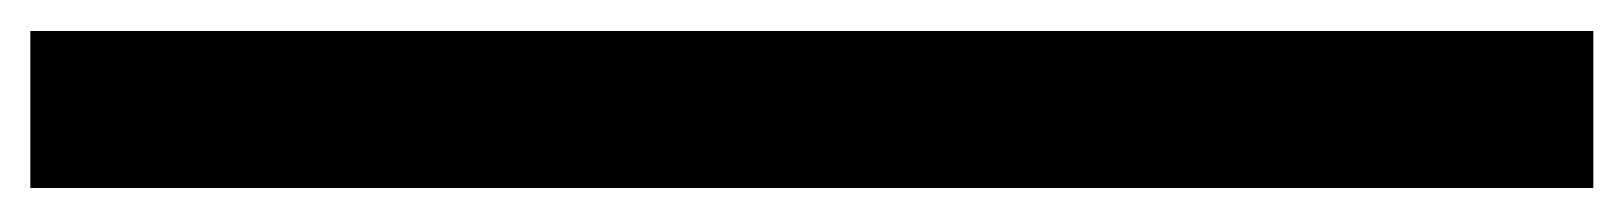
# Model space of a CAD drawing. Header units: metres. Extents: x 0 to 1000, y 0 to 100.
import ezdxf

# ---------------------------------------------------------------- set-up
doc = ezdxf.new("R2010")
doc.units = ezdxf.units.M

msp = doc.modelspace()

# ---------------------------------------------------------------- linework, layer by layer
for p, q in [((0, 0), (0, 100)), ((0.1, 0), (0.1, 100)), ((0.2, 0), (0.2, 100)), ((0.3, 0), (0.3, 100)), ((0.4, 0), (0.4, 100)), ((0.5, 0), (0.5, 100)), ((0.6, 0), (0.6, 100)), ((0.7, 0), (0.7, 100)), ((0.8, 0), (0.8, 100)), ((0.9, 0), (0.9, 100)), ((1, 0), (1, 100)), ((1.1, 0), (1.1, 100)), ((1.2, 0), (1.2, 100)), ((1.3, 0), (1.3, 100)), ((1.4, 0), (1.4, 100)), ((1.5, 0), (1.5, 100)), ((1.6, 0), (1.6, 100)), ((1.7, 0), (1.7, 100)), ((1.8, 0), (1.8, 100)), ((1.9, 0), (1.9, 100)), ((2, 0), (2, 100)), ((2.1, 0), (2.1, 100)), ((2.2, 0), (2.2, 100)), ((2.3, 0), (2.3, 100)), ((2.4, 0), (2.4, 100)), ((2.5, 0), (2.5, 100)), ((2.6, 0), (2.6, 100)), ((2.7, 0), (2.7, 100)), ((2.8, 0), (2.8, 100)), ((2.9, 0), (2.9, 100)), ((3, 0), (3, 100)), ((3.1, 0), (3.1, 100)), ((3.2, 0), (3.2, 100)), ((3.3, 0), (3.3, 100)), ((3.4, 0), (3.4, 100)), ((3.5, 0), (3.5, 100)), ((3.6, 0), (3.6, 100)), ((3.7, 0), (3.7, 100)), ((3.8, 0), (3.8, 100)), ((3.9, 0), (3.9, 100)), ((4, 0), (4, 100)), ((4.1, 0), (4.1, 100)), ((4.2, 0), (4.2, 100)), ((4.3, 0), (4.3, 100)), ((4.4, 0), (4.4, 100)), ((4.5, 0), (4.5, 100)), ((4.6, 0), (4.6, 100)), ((4.7, 0), (4.7, 100)), ((4.8, 0), (4.8, 100)), ((4.9, 0), (4.9, 100)), ((5, 0), (5, 100)), ((5.1, 0), (5.1, 100)), ((5.2, 0), (5.2, 100)), ((5.3, 0), (5.3, 100)), ((5.4, 0), (5.4, 100)), ((5.5, 0), (5.5, 100)), ((5.6, 0), (5.6, 100)), ((5.7, 0), (5.7, 100)), ((5.8, 0), (5.8, 100)), ((5.9, 0), (5.9, 100)), ((6, 0), (6, 100)), ((6.1, 0), (6.1, 100)), ((6.2, 0), (6.2, 100)), ((6.3, 0), (6.3, 100)), ((6.4, 0), (6.4, 100)), ((6.5, 0), (6.5, 100)), ((6.6, 0), (6.6, 100)), ((6.7, 0), (6.7, 100)), ((6.8, 0), (6.8, 100)), ((6.9, 0), (6.9, 100)), ((7, 0), (7, 100)), ((7.1, 0), (7.1, 100)), ((7.2, 0), (7.2, 100)), ((7.3, 0), (7.3, 100)), ((7.4, 0), (7.4, 100)), ((7.5, 0), (7.5, 100)), ((7.6, 0), (7.6, 100)), ((7.7, 0), (7.7, 100)), ((7.8, 0), (7.8, 100)), ((7.9, 0), (7.9, 100)), ((8, 0), (8, 100)), ((8.1, 0), (8.1, 100)), ((8.2, 0), (8.2, 100)), ((8.3, 0), (8.3, 100)), ((8.4, 0), (8.4, 100)), ((8.5, 0), (8.5, 100)), ((8.6, 0), (8.6, 100)), ((8.7, 0), (8.7, 100)), ((8.8, 0), (8.8, 100)), ((8.9, 0), (8.9, 100)), ((9, 0), (9, 100)), ((9.1, 0), (9.1, 100)), ((9.2, 0), (9.2, 100)), ((9.3, 0), (9.3, 100)), ((9.4, 0), (9.4, 100)), ((9.5, 0), (9.5, 100)), ((9.6, 0), (9.6, 100)), ((9.7, 0), (9.7, 100)), ((9.8, 0), (9.8, 100)), ((9.9, 0), (9.9, 100)), ((10, 0), (10, 100)), ((10.1, 0), (10.1, 100)), ((10.2, 0), (10.2, 100)), ((10.3, 0), (10.3, 100)), ((10.4, 0), (10.4, 100)), ((10.5, 0), (10.5, 100)), ((10.6, 0), (10.6, 100)), ((10.7, 0), (10.7, 100)), ((10.8, 0), (10.8, 100)), ((10.9, 0), (10.9, 100)), ((11, 0), (11, 100)), ((11.1, 0), (11.1, 100)), ((11.2, 0), (11.2, 100)), ((11.3, 0), (11.3, 100)), ((11.4, 0), (11.4, 100)), ((11.5, 0), (11.5, 100)), ((11.6, 0), (11.6, 100)), ((11.7, 0), (11.7, 100)), ((11.8, 0), (11.8, 100)), ((11.9, 0), (11.9, 100)), ((12, 0), (12, 100)), ((12.1, 0), (12.1, 100)), ((12.2, 0), (12.2, 100)), ((12.3, 0), (12.3, 100)), ((12.4, 0), (12.4, 100)), ((12.5, 0), (12.5, 100)), ((12.6, 0), (12.6, 100)), ((12.7, 0), (12.7, 100)), ((12.8, 0), (12.8, 100)), ((12.9, 0), (12.9, 100)), ((13, 0), (13, 100)), ((13.1, 0), (13.1, 100)), ((13.2, 0), (13.2, 100)), ((13.3, 0), (13.3, 100)), ((13.4, 0), (13.4, 100)), ((13.5, 0), (13.5, 100)), ((13.6, 0), (13.6, 100)), ((13.7, 0), (13.7, 100)), ((13.8, 0), (13.8, 100)), ((13.9, 0), (13.9, 100)), ((14, 0), (14, 100)), ((14.1, 0), (14.1, 100)), ((14.2, 0), (14.2, 100)), ((14.3, 0), (14.3, 100)), ((14.4, 0), (14.4, 100)), ((14.5, 0), (14.5, 100)), ((14.6, 0), (14.6, 100)), ((14.7, 0), (14.7, 100)), ((14.8, 0), (14.8, 100)), ((14.9, 0), (14.9, 100)), ((15, 0), (15, 100)), ((15.1, 0), (15.1, 100)), ((15.2, 0), (15.2, 100)), ((15.3, 0), (15.3, 100)), ((15.4, 0), (15.4, 100)), ((15.5, 0), (15.5, 100)), ((15.6, 0), (15.6, 100)), ((15.7, 0), (15.7, 100)), ((15.8, 0), (15.8, 100)), ((15.9, 0), (15.9, 100)), ((16, 0), (16, 100)), ((16.1, 0), (16.1, 100)), ((16.2, 0), (16.2, 100)), ((16.3, 0), (16.3, 100)), ((16.4, 0), (16.4, 100)), ((16.5, 0), (16.5, 100)), ((16.6, 0), (16.6, 100)), ((16.7, 0), (16.7, 100)), ((16.8, 0), (16.8, 100)), ((16.9, 0), (16.9, 100)), ((17, 0), (17, 100)), ((17.1, 0), (17.1, 100)), ((17.2, 0), (17.2, 100)), ((17.3, 0), (17.3, 100)), ((17.4, 0), (17.4, 100)), ((17.5, 0), (17.5, 100)), ((17.6, 0), (17.6, 100)), ((17.7, 0), (17.7, 100)), ((17.8, 0), (17.8, 100)), ((17.9, 0), (17.9, 100)), ((18, 0), (18, 100)), ((18.1, 0), (18.1, 100)), ((18.2, 0), (18.2, 100)), ((18.3, 0), (18.3, 100)), ((18.4, 0), (18.4, 100)), ((18.5, 0), (18.5, 100)), ((18.6, 0), (18.6, 100)), ((18.7, 0), (18.7, 100)), ((18.8, 0), (18.8, 100)), ((18.9, 0), (18.9, 100)), ((19, 0), (19, 100)), ((19.1, 0), (19.1, 100)), ((19.2, 0), (19.2, 100)), ((19.3, 0), (19.3, 100)), ((19.4, 0), (19.4, 100)), ((19.5, 0), (19.5, 100)), ((19.6, 0), (19.6, 100)), ((19.7, 0), (19.7, 100)), ((19.8, 0), (19.8, 100)), ((19.9, 0), (19.9, 100)), ((20, 0), (20, 100)), ((20.1, 0), (20.1, 100)), ((20.2, 0), (20.2, 100)), ((20.3, 0), (20.3, 100)), ((20.4, 0), (20.4, 100)), ((20.5, 0), (20.5, 100)), ((20.6, 0), (20.6, 100)), ((20.7, 0), (20.7, 100)), ((20.8, 0), (20.8, 100)), ((20.9, 0), (20.9, 100)), ((21, 0), (21, 100)), ((21.1, 0), (21.1, 100)), ((21.2, 0), (21.2, 100)), ((21.3, 0), (21.3, 100)), ((21.4, 0), (21.4, 100)), ((21.5, 0), (21.5, 100)), ((21.6, 0), (21.6, 100)), ((21.7, 0), (21.7, 100)), ((21.8, 0), (21.8, 100)), ((21.9, 0), (21.9, 100)), ((22, 0), (22, 100)), ((22.1, 0), (22.1, 100)), ((22.2, 0), (22.2, 100)), ((22.3, 0), (22.3, 100)), ((22.4, 0), (22.4, 100)), ((22.5, 0), (22.5, 100)), ((22.6, 0), (22.6, 100)), ((22.7, 0), (22.7, 100)), ((22.8, 0), (22.8, 100)), ((22.9, 0), (22.9, 100)), ((23, 0), (23, 100)), ((23.1, 0), (23.1, 100)), ((23.2, 0), (23.2, 100)), ((23.3, 0), (23.3, 100)), ((23.4, 0), (23.4, 100)), ((23.5, 0), (23.5, 100)), ((23.6, 0), (23.6, 100)), ((23.7, 0), (23.7, 100)), ((23.8, 0), (23.8, 100)), ((23.9, 0), (23.9, 100)), ((24, 0), (24, 100)), ((24.1, 0), (24.1, 100)), ((24.2, 0), (24.2, 100)), ((24.3, 0), (24.3, 100)), ((24.4, 0), (24.4, 100)), ((24.5, 0), (24.5, 100)), ((24.6, 0), (24.6, 100)), ((24.7, 0), (24.7, 100)), ((24.8, 0), (24.8, 100)), ((24.9, 0), (24.9, 100)), ((25, 0), (25, 100)), ((25.1, 0), (25.1, 100)), ((25.2, 0), (25.2, 100)), ((25.3, 0), (25.3, 100)), ((25.4, 0), (25.4, 100)), ((25.5, 0), (25.5, 100)), ((25.6, 0), (25.6, 100)), ((25.7, 0), (25.7, 100)), ((25.8, 0), (25.8, 100)), ((25.9, 0), (25.9, 100)), ((26, 0), (26, 100)), ((26.1, 0), (26.1, 100)), ((26.2, 0), (26.2, 100)), ((26.3, 0), (26.3, 100)), ((26.4, 0), (26.4, 100)), ((26.5, 0), (26.5, 100)), ((26.6, 0), (26.6, 100)), ((26.7, 0), (26.7, 100)), ((26.8, 0), (26.8, 100)), ((26.9, 0), (26.9, 100)), ((27, 0), (27, 100)), ((27.1, 0), (27.1, 100)), ((27.2, 0), (27.2, 100)), ((27.3, 0), (27.3, 100)), ((27.4, 0), (27.4, 100)), ((27.5, 0), (27.5, 100)), ((27.6, 0), (27.6, 100)), ((27.7, 0), (27.7, 100)), ((27.8, 0), (27.8, 100)), ((27.9, 0), (27.9, 100)), ((28, 0), (28, 100)), ((28.1, 0), (28.1, 100)), ((28.2, 0), (28.2, 100)), ((28.3, 0), (28.3, 100)), ((28.4, 0), (28.4, 100)), ((28.5, 0), (28.5, 100)), ((28.6, 0), (28.6, 100)), ((28.7, 0), (28.7, 100)), ((28.8, 0), (28.8, 100)), ((28.9, 0), (28.9, 100)), ((29, 0), (29, 100)), ((29.1, 0), (29.1, 100)), ((29.2, 0), (29.2, 100)), ((29.3, 0), (29.3, 100)), ((29.4, 0), (29.4, 100)), ((29.5, 0), (29.5, 100)), ((29.6, 0), (29.6, 100)), ((29.7, 0), (29.7, 100)), ((29.8, 0), (29.8, 100)), ((29.9, 0), (29.9, 100)), ((30, 0), (30, 100)), ((30.1, 0), (30.1, 100)), ((30.2, 0), (30.2, 100)), ((30.3, 0), (30.3, 100)), ((30.4, 0), (30.4, 100)), ((30.5, 0), (30.5, 100)), ((30.6, 0), (30.6, 100)), ((30.7, 0), (30.7, 100)), ((30.8, 0), (30.8, 100)), ((30.9, 0), (30.9, 100)), ((31, 0), (31, 100)), ((31.1, 0), (31.1, 100)), ((31.2, 0), (31.2, 100)), ((31.3, 0), (31.3, 100)), ((31.4, 0), (31.4, 100)), ((31.5, 0), (31.5, 100)), ((31.6, 0), (31.6, 100)), ((31.7, 0), (31.7, 100)), ((31.8, 0), (31.8, 100)), ((31.9, 0), (31.9, 100)), ((32, 0), (32, 100)), ((32.1, 0), (32.1, 100)), ((32.2, 0), (32.2, 100)), ((32.3, 0), (32.3, 100)), ((32.4, 0), (32.4, 100)), ((32.5, 0), (32.5, 100)), ((32.6, 0), (32.6, 100)), ((32.7, 0), (32.7, 100)), ((32.8, 0), (32.8, 100)), ((32.9, 0), (32.9, 100)), ((33, 0), (33, 100)), ((33.1, 0), (33.1, 100)), ((33.2, 0), (33.2, 100)), ((33.3, 0), (33.3, 100)), ((33.4, 0), (33.4, 100)), ((33.5, 0), (33.5, 100)), ((33.6, 0), (33.6, 100)), ((33.7, 0), (33.7, 100)), ((33.8, 0), (33.8, 100)), ((33.9, 0), (33.9, 100)), ((34, 0), (34, 100)), ((34.1, 0), (34.1, 100)), ((34.2, 0), (34.2, 100)), ((34.3, 0), (34.3, 100)), ((34.4, 0), (34.4, 100)), ((34.5, 0), (34.5, 100)), ((34.6, 0), (34.6, 100)), ((34.7, 0), (34.7, 100)), ((34.8, 0), (34.8, 100)), ((34.9, 0), (34.9, 100)), ((35, 0), (35, 100)), ((35.1, 0), (35.1, 100)), ((35.2, 0), (35.2, 100)), ((35.3, 0), (35.3, 100)), ((35.4, 0), (35.4, 100)), ((35.5, 0), (35.5, 100)), ((35.6, 0), (35.6, 100)), ((35.7, 0), (35.7, 100)), ((35.8, 0), (35.8, 100)), ((35.9, 0), (35.9, 100)), ((36, 0), (36, 100)), ((36.1, 0), (36.1, 100)), ((36.2, 0), (36.2, 100)), ((36.3, 0), (36.3, 100)), ((36.4, 0), (36.4, 100)), ((36.5, 0), (36.5, 100)), ((36.6, 0), (36.6, 100)), ((36.7, 0), (36.7, 100)), ((36.8, 0), (36.8, 100)), ((36.9, 0), (36.9, 100)), ((37, 0), (37, 100)), ((37.1, 0), (37.1, 100)), ((37.2, 0), (37.2, 100)), ((37.3, 0), (37.3, 100)), ((37.4, 0), (37.4, 100)), ((37.5, 0), (37.5, 100)), ((37.6, 0), (37.6, 100)), ((37.7, 0), (37.7, 100)), ((37.8, 0), (37.8, 100)), ((37.9, 0), (37.9, 100)), ((38, 0), (38, 100)), ((38.1, 0), (38.1, 100)), ((38.2, 0), (38.2, 100)), ((38.3, 0), (38.3, 100)), ((38.4, 0), (38.4, 100)), ((38.5, 0), (38.5, 100)), ((38.6, 0), (38.6, 100)), ((38.7, 0), (38.7, 100)), ((38.8, 0), (38.8, 100)), ((38.9, 0), (38.9, 100)), ((39, 0), (39, 100)), ((39.1, 0), (39.1, 100)), ((39.2, 0), (39.2, 100)), ((39.3, 0), (39.3, 100)), ((39.4, 0), (39.4, 100)), ((39.5, 0), (39.5, 100)), ((39.6, 0), (39.6, 100)), ((39.7, 0), (39.7, 100)), ((39.8, 0), (39.8, 100)), ((39.9, 0), (39.9, 100)), ((40, 0), (40, 100)), ((40.1, 0), (40.1, 100)), ((40.2, 0), (40.2, 100)), ((40.3, 0), (40.3, 100)), ((40.4, 0), (40.4, 100)), ((40.5, 0), (40.5, 100)), ((40.6, 0), (40.6, 100)), ((40.7, 0), (40.7, 100)), ((40.8, 0), (40.8, 100)), ((40.9, 0), (40.9, 100)), ((41, 0), (41, 100)), ((41.1, 0), (41.1, 100)), ((41.2, 0), (41.2, 100)), ((41.3, 0), (41.3, 100)), ((41.4, 0), (41.4, 100)), ((41.5, 0), (41.5, 100)), ((41.6, 0), (41.6, 100)), ((41.7, 0), (41.7, 100)), ((41.8, 0), (41.8, 100)), ((41.9, 0), (41.9, 100)), ((42, 0), (42, 100)), ((42.1, 0), (42.1, 100)), ((42.2, 0), (42.2, 100)), ((42.3, 0), (42.3, 100)), ((42.4, 0), (42.4, 100)), ((42.5, 0), (42.5, 100)), ((42.6, 0), (42.6, 100)), ((42.7, 0), (42.7, 100)), ((42.8, 0), (42.8, 100)), ((42.9, 0), (42.9, 100)), ((43, 0), (43, 100)), ((43.1, 0), (43.1, 100)), ((43.2, 0), (43.2, 100)), ((43.3, 0), (43.3, 100)), ((43.4, 0), (43.4, 100)), ((43.5, 0), (43.5, 100)), ((43.6, 0), (43.6, 100)), ((43.7, 0), (43.7, 100)), ((43.8, 0), (43.8, 100)), ((43.9, 0), (43.9, 100)), ((44, 0), (44, 100)), ((44.1, 0), (44.1, 100)), ((44.2, 0), (44.2, 100)), ((44.3, 0), (44.3, 100)), ((44.4, 0), (44.4, 100)), ((44.5, 0), (44.5, 100)), ((44.6, 0), (44.6, 100)), ((44.7, 0), (44.7, 100)), ((44.8, 0), (44.8, 100)), ((44.9, 0), (44.9, 100)), ((45, 0), (45, 100)), ((45.1, 0), (45.1, 100)), ((45.2, 0), (45.2, 100)), ((45.3, 0), (45.3, 100)), ((45.4, 0), (45.4, 100)), ((45.5, 0), (45.5, 100)), ((45.6, 0), (45.6, 100)), ((45.7, 0), (45.7, 100)), ((45.8, 0), (45.8, 100)), ((45.9, 0), (45.9, 100)), ((46, 0), (46, 100)), ((46.1, 0), (46.1, 100)), ((46.2, 0), (46.2, 100)), ((46.3, 0), (46.3, 100)), ((46.4, 0), (46.4, 100)), ((46.5, 0), (46.5, 100)), ((46.6, 0), (46.6, 100)), ((46.7, 0), (46.7, 100)), ((46.8, 0), (46.8, 100)), ((46.9, 0), (46.9, 100)), ((47, 0), (47, 100)), ((47.1, 0), (47.1, 100)), ((47.2, 0), (47.2, 100)), ((47.3, 0), (47.3, 100)), ((47.4, 0), (47.4, 100)), ((47.5, 0), (47.5, 100)), ((47.6, 0), (47.6, 100)), ((47.7, 0), (47.7, 100)), ((47.8, 0), (47.8, 100)), ((47.9, 0), (47.9, 100)), ((48, 0), (48, 100)), ((48.1, 0), (48.1, 100)), ((48.2, 0), (48.2, 100)), ((48.3, 0), (48.3, 100)), ((48.4, 0), (48.4, 100)), ((48.5, 0), (48.5, 100)), ((48.6, 0), (48.6, 100)), ((48.7, 0), (48.7, 100)), ((48.8, 0), (48.8, 100)), ((48.9, 0), (48.9, 100)), ((49, 0), (49, 100)), ((49.1, 0), (49.1, 100)), ((49.2, 0), (49.2, 100)), ((49.3, 0), (49.3, 100)), ((49.4, 0), (49.4, 100)), ((49.5, 0), (49.5, 100)), ((49.6, 0), (49.6, 100)), ((49.7, 0), (49.7, 100)), ((49.8, 0), (49.8, 100)), ((49.9, 0), (49.9, 100)), ((50, 0), (50, 100)), ((50.1, 0), (50.1, 100)), ((50.2, 0), (50.2, 100)), ((50.3, 0), (50.3, 100)), ((50.4, 0), (50.4, 100)), ((50.5, 0), (50.5, 100)), ((50.6, 0), (50.6, 100)), ((50.7, 0), (50.7, 100)), ((50.8, 0), (50.8, 100)), ((50.9, 0), (50.9, 100)), ((51, 0), (51, 100)), ((51.1, 0), (51.1, 100)), ((51.2, 0), (51.2, 100)), ((51.3, 0), (51.3, 100)), ((51.4, 0), (51.4, 100)), ((51.5, 0), (51.5, 100)), ((51.6, 0), (51.6, 100)), ((51.7, 0), (51.7, 100)), ((51.8, 0), (51.8, 100)), ((51.9, 0), (51.9, 100)), ((52, 0), (52, 100)), ((52.1, 0), (52.1, 100)), ((52.2, 0), (52.2, 100)), ((52.3, 0), (52.3, 100)), ((52.4, 0), (52.4, 100)), ((52.5, 0), (52.5, 100)), ((52.6, 0), (52.6, 100)), ((52.7, 0), (52.7, 100)), ((52.8, 0), (52.8, 100)), ((52.9, 0), (52.9, 100)), ((53, 0), (53, 100)), ((53.1, 0), (53.1, 100)), ((53.2, 0), (53.2, 100)), ((53.3, 0), (53.3, 100)), ((53.4, 0), (53.4, 100)), ((53.5, 0), (53.5, 100)), ((53.6, 0), (53.6, 100)), ((53.7, 0), (53.7, 100)), ((53.8, 0), (53.8, 100)), ((53.9, 0), (53.9, 100)), ((54, 0), (54, 100)), ((54.1, 0), (54.1, 100)), ((54.2, 0), (54.2, 100)), ((54.3, 0), (54.3, 100)), ((54.4, 0), (54.4, 100)), ((54.5, 0), (54.5, 100)), ((54.6, 0), (54.6, 100)), ((54.7, 0), (54.7, 100)), ((54.8, 0), (54.8, 100)), ((54.9, 0), (54.9, 100)), ((55, 0), (55, 100)), ((55.1, 0), (55.1, 100)), ((55.2, 0), (55.2, 100)), ((55.3, 0), (55.3, 100)), ((55.4, 0), (55.4, 100)), ((55.5, 0), (55.5, 100)), ((55.6, 0), (55.6, 100)), ((55.7, 0), (55.7, 100)), ((55.8, 0), (55.8, 100)), ((55.9, 0), (55.9, 100)), ((56, 0), (56, 100)), ((56.1, 0), (56.1, 100)), ((56.2, 0), (56.2, 100)), ((56.3, 0), (56.3, 100)), ((56.4, 0), (56.4, 100)), ((56.5, 0), (56.5, 100)), ((56.6, 0), (56.6, 100)), ((56.7, 0), (56.7, 100)), ((56.8, 0), (56.8, 100)), ((56.9, 0), (56.9, 100)), ((57, 0), (57, 100)), ((57.1, 0), (57.1, 100)), ((57.2, 0), (57.2, 100)), ((57.3, 0), (57.3, 100)), ((57.4, 0), (57.4, 100)), ((57.5, 0), (57.5, 100)), ((57.6, 0), (57.6, 100)), ((57.7, 0), (57.7, 100)), ((57.8, 0), (57.8, 100)), ((57.9, 0), (57.9, 100)), ((58, 0), (58, 100)), ((58.1, 0), (58.1, 100)), ((58.2, 0), (58.2, 100)), ((58.3, 0), (58.3, 100)), ((58.4, 0), (58.4, 100)), ((58.5, 0), (58.5, 100)), ((58.6, 0), (58.6, 100)), ((58.7, 0), (58.7, 100)), ((58.8, 0), (58.8, 100)), ((58.9, 0), (58.9, 100)), ((59, 0), (59, 100)), ((59.1, 0), (59.1, 100)), ((59.2, 0), (59.2, 100)), ((59.3, 0), (59.3, 100)), ((59.4, 0), (59.4, 100)), ((59.5, 0), (59.5, 100)), ((59.6, 0), (59.6, 100)), ((59.7, 0), (59.7, 100)), ((59.8, 0), (59.8, 100)), ((59.9, 0), (59.9, 100)), ((60, 0), (60, 100)), ((60.1, 0), (60.1, 100)), ((60.2, 0), (60.2, 100)), ((60.3, 0), (60.3, 100)), ((60.4, 0), (60.4, 100)), ((60.5, 0), (60.5, 100)), ((60.6, 0), (60.6, 100)), ((60.7, 0), (60.7, 100)), ((60.8, 0), (60.8, 100)), ((60.9, 0), (60.9, 100)), ((61, 0), (61, 100)), ((61.1, 0), (61.1, 100)), ((61.2, 0), (61.2, 100)), ((61.3, 0), (61.3, 100)), ((61.4, 0), (61.4, 100)), ((61.5, 0), (61.5, 100)), ((61.6, 0), (61.6, 100)), ((61.7, 0), (61.7, 100)), ((61.8, 0), (61.8, 100)), ((61.9, 0), (61.9, 100)), ((62, 0), (62, 100)), ((62.1, 0), (62.1, 100)), ((62.2, 0), (62.2, 100)), ((62.3, 0), (62.3, 100)), ((62.4, 0), (62.4, 100)), ((62.5, 0), (62.5, 100)), ((62.6, 0), (62.6, 100)), ((62.7, 0), (62.7, 100)), ((62.8, 0), (62.8, 100)), ((62.9, 0), (62.9, 100)), ((63, 0), (63, 100)), ((63.1, 0), (63.1, 100)), ((63.2, 0), (63.2, 100)), ((63.3, 0), (63.3, 100)), ((63.4, 0), (63.4, 100)), ((63.5, 0), (63.5, 100)), ((63.6, 0), (63.6, 100)), ((63.7, 0), (63.7, 100)), ((63.8, 0), (63.8, 100)), ((63.9, 0), (63.9, 100)), ((64, 0), (64, 100)), ((64.1, 0), (64.1, 100)), ((64.2, 0), (64.2, 100)), ((64.3, 0), (64.3, 100)), ((64.4, 0), (64.4, 100)), ((64.5, 0), (64.5, 100)), ((64.6, 0), (64.6, 100)), ((64.7, 0), (64.7, 100)), ((64.8, 0), (64.8, 100)), ((64.9, 0), (64.9, 100)), ((65, 0), (65, 100)), ((65.1, 0), (65.1, 100)), ((65.2, 0), (65.2, 100)), ((65.3, 0), (65.3, 100)), ((65.4, 0), (65.4, 100)), ((65.5, 0), (65.5, 100)), ((65.6, 0), (65.6, 100)), ((65.7, 0), (65.7, 100)), ((65.8, 0), (65.8, 100)), ((65.9, 0), (65.9, 100)), ((66, 0), (66, 100)), ((66.1, 0), (66.1, 100)), ((66.2, 0), (66.2, 100)), ((66.3, 0), (66.3, 100)), ((66.4, 0), (66.4, 100)), ((66.5, 0), (66.5, 100)), ((66.6, 0), (66.6, 100)), ((66.7, 0), (66.7, 100)), ((66.8, 0), (66.8, 100)), ((66.9, 0), (66.9, 100)), ((67, 0), (67, 100)), ((67.1, 0), (67.1, 100)), ((67.2, 0), (67.2, 100)), ((67.3, 0), (67.3, 100)), ((67.4, 0), (67.4, 100)), ((67.5, 0), (67.5, 100)), ((67.6, 0), (67.6, 100)), ((67.7, 0), (67.7, 100)), ((67.8, 0), (67.8, 100)), ((67.9, 0), (67.9, 100)), ((68, 0), (68, 100)), ((68.1, 0), (68.1, 100)), ((68.2, 0), (68.2, 100)), ((68.3, 0), (68.3, 100)), ((68.4, 0), (68.4, 100)), ((68.5, 0), (68.5, 100)), ((68.6, 0), (68.6, 100)), ((68.7, 0), (68.7, 100)), ((68.8, 0), (68.8, 100)), ((68.9, 0), (68.9, 100)), ((69, 0), (69, 100)), ((69.1, 0), (69.1, 100)), ((69.2, 0), (69.2, 100)), ((69.3, 0), (69.3, 100)), ((69.4, 0), (69.4, 100)), ((69.5, 0), (69.5, 100)), ((69.6, 0), (69.6, 100)), ((69.7, 0), (69.7, 100)), ((69.8, 0), (69.8, 100)), ((69.9, 0), (69.9, 100)), ((70, 0), (70, 100)), ((70.1, 0), (70.1, 100)), ((70.2, 0), (70.2, 100)), ((70.3, 0), (70.3, 100)), ((70.4, 0), (70.4, 100)), ((70.5, 0), (70.5, 100)), ((70.6, 0), (70.6, 100)), ((70.7, 0), (70.7, 100)), ((70.8, 0), (70.8, 100)), ((70.9, 0), (70.9, 100)), ((71, 0), (71, 100)), ((71.1, 0), (71.1, 100)), ((71.2, 0), (71.2, 100)), ((71.3, 0), (71.3, 100)), ((71.4, 0), (71.4, 100)), ((71.5, 0), (71.5, 100)), ((71.6, 0), (71.6, 100)), ((71.7, 0), (71.7, 100)), ((71.8, 0), (71.8, 100)), ((71.9, 0), (71.9, 100)), ((72, 0), (72, 100)), ((72.1, 0), (72.1, 100)), ((72.2, 0), (72.2, 100)), ((72.3, 0), (72.3, 100)), ((72.4, 0), (72.4, 100)), ((72.5, 0), (72.5, 100)), ((72.6, 0), (72.6, 100)), ((72.7, 0), (72.7, 100)), ((72.8, 0), (72.8, 100)), ((72.9, 0), (72.9, 100)), ((73, 0), (73, 100)), ((73.1, 0), (73.1, 100)), ((73.2, 0), (73.2, 100)), ((73.3, 0), (73.3, 100)), ((73.4, 0), (73.4, 100)), ((73.5, 0), (73.5, 100)), ((73.6, 0), (73.6, 100)), ((73.7, 0), (73.7, 100)), ((73.8, 0), (73.8, 100)), ((73.9, 0), (73.9, 100)), ((74, 0), (74, 100)), ((74.1, 0), (74.1, 100)), ((74.2, 0), (74.2, 100)), ((74.3, 0), (74.3, 100)), ((74.4, 0), (74.4, 100)), ((74.5, 0), (74.5, 100)), ((74.6, 0), (74.6, 100)), ((74.7, 0), (74.7, 100)), ((74.8, 0), (74.8, 100)), ((74.9, 0), (74.9, 100)), ((75, 0), (75, 100)), ((75.1, 0), (75.1, 100)), ((75.2, 0), (75.2, 100)), ((75.3, 0), (75.3, 100)), ((75.4, 0), (75.4, 100)), ((75.5, 0), (75.5, 100)), ((75.6, 0), (75.6, 100)), ((75.7, 0), (75.7, 100)), ((75.8, 0), (75.8, 100)), ((75.9, 0), (75.9, 100)), ((76, 0), (76, 100)), ((76.1, 0), (76.1, 100)), ((76.2, 0), (76.2, 100)), ((76.3, 0), (76.3, 100)), ((76.4, 0), (76.4, 100)), ((76.5, 0), (76.5, 100)), ((76.6, 0), (76.6, 100)), ((76.7, 0), (76.7, 100)), ((76.8, 0), (76.8, 100)), ((76.9, 0), (76.9, 100)), ((77, 0), (77, 100)), ((77.1, 0), (77.1, 100)), ((77.2, 0), (77.2, 100)), ((77.3, 0), (77.3, 100)), ((77.4, 0), (77.4, 100)), ((77.5, 0), (77.5, 100)), ((77.6, 0), (77.6, 100)), ((77.7, 0), (77.7, 100)), ((77.8, 0), (77.8, 100)), ((77.9, 0), (77.9, 100)), ((78, 0), (78, 100)), ((78.1, 0), (78.1, 100)), ((78.2, 0), (78.2, 100)), ((78.3, 0), (78.3, 100)), ((78.4, 0), (78.4, 100)), ((78.5, 0), (78.5, 100)), ((78.6, 0), (78.6, 100)), ((78.7, 0), (78.7, 100)), ((78.8, 0), (78.8, 100)), ((78.9, 0), (78.9, 100)), ((79, 0), (79, 100)), ((79.1, 0), (79.1, 100)), ((79.2, 0), (79.2, 100)), ((79.3, 0), (79.3, 100)), ((79.4, 0), (79.4, 100)), ((79.5, 0), (79.5, 100)), ((79.6, 0), (79.6, 100)), ((79.7, 0), (79.7, 100)), ((79.8, 0), (79.8, 100)), ((79.9, 0), (79.9, 100)), ((80, 0), (80, 100)), ((80.1, 0), (80.1, 100)), ((80.2, 0), (80.2, 100)), ((80.3, 0), (80.3, 100)), ((80.4, 0), (80.4, 100)), ((80.5, 0), (80.5, 100)), ((80.6, 0), (80.6, 100)), ((80.7, 0), (80.7, 100)), ((80.8, 0), (80.8, 100)), ((80.9, 0), (80.9, 100)), ((81, 0), (81, 100)), ((81.1, 0), (81.1, 100)), ((81.2, 0), (81.2, 100)), ((81.3, 0), (81.3, 100)), ((81.4, 0), (81.4, 100)), ((81.5, 0), (81.5, 100)), ((81.6, 0), (81.6, 100)), ((81.7, 0), (81.7, 100)), ((81.8, 0), (81.8, 100)), ((81.9, 0), (81.9, 100)), ((82, 0), (82, 100)), ((82.1, 0), (82.1, 100)), ((82.2, 0), (82.2, 100)), ((82.3, 0), (82.3, 100)), ((82.4, 0), (82.4, 100)), ((82.5, 0), (82.5, 100)), ((82.6, 0), (82.6, 100)), ((82.7, 0), (82.7, 100)), ((82.8, 0), (82.8, 100)), ((82.9, 0), (82.9, 100)), ((83, 0), (83, 100)), ((83.1, 0), (83.1, 100)), ((83.2, 0), (83.2, 100)), ((83.3, 0), (83.3, 100)), ((83.4, 0), (83.4, 100)), ((83.5, 0), (83.5, 100)), ((83.6, 0), (83.6, 100)), ((83.7, 0), (83.7, 100)), ((83.8, 0), (83.8, 100)), ((83.9, 0), (83.9, 100)), ((84, 0), (84, 100)), ((84.1, 0), (84.1, 100)), ((84.2, 0), (84.2, 100)), ((84.3, 0), (84.3, 100)), ((84.4, 0), (84.4, 100)), ((84.5, 0), (84.5, 100)), ((84.6, 0), (84.6, 100)), ((84.7, 0), (84.7, 100)), ((84.8, 0), (84.8, 100)), ((84.9, 0), (84.9, 100)), ((85, 0), (85, 100)), ((85.1, 0), (85.1, 100)), ((85.2, 0), (85.2, 100)), ((85.3, 0), (85.3, 100)), ((85.4, 0), (85.4, 100)), ((85.5, 0), (85.5, 100)), ((85.6, 0), (85.6, 100)), ((85.7, 0), (85.7, 100)), ((85.8, 0), (85.8, 100)), ((85.9, 0), (85.9, 100)), ((86, 0), (86, 100)), ((86.1, 0), (86.1, 100)), ((86.2, 0), (86.2, 100)), ((86.3, 0), (86.3, 100)), ((86.4, 0), (86.4, 100)), ((86.5, 0), (86.5, 100)), ((86.6, 0), (86.6, 100)), ((86.7, 0), (86.7, 100)), ((86.8, 0), (86.8, 100)), ((86.9, 0), (86.9, 100)), ((87, 0), (87, 100)), ((87.1, 0), (87.1, 100)), ((87.2, 0), (87.2, 100)), ((87.3, 0), (87.3, 100)), ((87.4, 0), (87.4, 100)), ((87.5, 0), (87.5, 100)), ((87.6, 0), (87.6, 100)), ((87.7, 0), (87.7, 100)), ((87.8, 0), (87.8, 100)), ((87.9, 0), (87.9, 100)), ((88, 0), (88, 100)), ((88.1, 0), (88.1, 100)), ((88.2, 0), (88.2, 100)), ((88.3, 0), (88.3, 100)), ((88.4, 0), (88.4, 100)), ((88.5, 0), (88.5, 100)), ((88.6, 0), (88.6, 100)), ((88.7, 0), (88.7, 100)), ((88.8, 0), (88.8, 100)), ((88.9, 0), (88.9, 100)), ((89, 0), (89, 100)), ((89.1, 0), (89.1, 100)), ((89.2, 0), (89.2, 100)), ((89.3, 0), (89.3, 100)), ((89.4, 0), (89.4, 100)), ((89.5, 0), (89.5, 100)), ((89.6, 0), (89.6, 100)), ((89.7, 0), (89.7, 100)), ((89.8, 0), (89.8, 100)), ((89.9, 0), (89.9, 100)), ((90, 0), (90, 100)), ((90.1, 0), (90.1, 100)), ((90.2, 0), (90.2, 100)), ((90.3, 0), (90.3, 100)), ((90.4, 0), (90.4, 100)), ((90.5, 0), (90.5, 100)), ((90.6, 0), (90.6, 100)), ((90.7, 0), (90.7, 100)), ((90.8, 0), (90.8, 100)), ((90.9, 0), (90.9, 100)), ((91, 0), (91, 100)), ((91.1, 0), (91.1, 100)), ((91.2, 0), (91.2, 100)), ((91.3, 0), (91.3, 100)), ((91.4, 0), (91.4, 100)), ((91.5, 0), (91.5, 100)), ((91.6, 0), (91.6, 100)), ((91.7, 0), (91.7, 100)), ((91.8, 0), (91.8, 100)), ((91.9, 0), (91.9, 100)), ((92, 0), (92, 100)), ((92.1, 0), (92.1, 100)), ((92.2, 0), (92.2, 100)), ((92.3, 0), (92.3, 100)), ((92.4, 0), (92.4, 100)), ((92.5, 0), (92.5, 100)), ((92.6, 0), (92.6, 100)), ((92.7, 0), (92.7, 100)), ((92.8, 0), (92.8, 100)), ((92.9, 0), (92.9, 100)), ((93, 0), (93, 100)), ((93.1, 0), (93.1, 100)), ((93.2, 0), (93.2, 100)), ((93.3, 0), (93.3, 100)), ((93.4, 0), (93.4, 100)), ((93.5, 0), (93.5, 100)), ((93.6, 0), (93.6, 100)), ((93.7, 0), (93.7, 100)), ((93.8, 0), (93.8, 100)), ((93.9, 0), (93.9, 100)), ((94, 0), (94, 100)), ((94.1, 0), (94.1, 100)), ((94.2, 0), (94.2, 100)), ((94.3, 0), (94.3, 100)), ((94.4, 0), (94.4, 100)), ((94.5, 0), (94.5, 100)), ((94.6, 0), (94.6, 100)), ((94.7, 0), (94.7, 100)), ((94.8, 0), (94.8, 100)), ((94.9, 0), (94.9, 100)), ((95, 0), (95, 100)), ((95.1, 0), (95.1, 100)), ((95.2, 0), (95.2, 100)), ((95.3, 0), (95.3, 100)), ((95.4, 0), (95.4, 100)), ((95.5, 0), (95.5, 100)), ((95.6, 0), (95.6, 100)), ((95.7, 0), (95.7, 100)), ((95.8, 0), (95.8, 100)), ((95.9, 0), (95.9, 100)), ((96, 0), (96, 100)), ((96.1, 0), (96.1, 100)), ((96.2, 0), (96.2, 100)), ((96.3, 0), (96.3, 100)), ((96.4, 0), (96.4, 100)), ((96.5, 0), (96.5, 100)), ((96.6, 0), (96.6, 100)), ((96.7, 0), (96.7, 100)), ((96.8, 0), (96.8, 100)), ((96.9, 0), (96.9, 100)), ((97, 0), (97, 100)), ((97.1, 0), (97.1, 100)), ((97.2, 0), (97.2, 100)), ((97.3, 0), (97.3, 100)), ((97.4, 0), (97.4, 100)), ((97.5, 0), (97.5, 100)), ((97.6, 0), (97.6, 100)), ((97.7, 0), (97.7, 100)), ((97.8, 0), (97.8, 100)), ((97.9, 0), (97.9, 100)), ((98, 0), (98, 100)), ((98.1, 0), (98.1, 100)), ((98.2, 0), (98.2, 100)), ((98.3, 0), (98.3, 100)), ((98.4, 0), (98.4, 100)), ((98.5, 0), (98.5, 100)), ((98.6, 0), (98.6, 100)), ((98.7, 0), (98.7, 100)), ((98.8, 0), (98.8, 100)), ((98.9, 0), (98.9, 100)), ((99, 0), (99, 100)), ((99.1, 0), (99.1, 100)), ((99.2, 0), (99.2, 100)), ((99.3, 0), (99.3, 100)), ((99.4, 0), (99.4, 100)), ((99.5, 0), (99.5, 100)), ((99.6, 0), (99.6, 100)), ((99.7, 0), (99.7, 100)), ((99.8, 0), (99.8, 100)), ((99.9, 0), (99.9, 100)), ((100, 0), (100, 100)), ((100.1, 0), (100.1, 100)), ((100.2, 0), (100.2, 100)), ((100.3, 0), (100.3, 100)), ((100.4, 0), (100.4, 100)), ((100.5, 0), (100.5, 100)), ((100.6, 0), (100.6, 100)), ((100.7, 0), (100.7, 100)), ((100.8, 0), (100.8, 100)), ((100.9, 0), (100.9, 100)), ((101, 0), (101, 100)), ((101.1, 0), (101.1, 100)), ((101.2, 0), (101.2, 100)), ((101.3, 0), (101.3, 100)), ((101.4, 0), (101.4, 100)), ((101.5, 0), (101.5, 100)), ((101.6, 0), (101.6, 100)), ((101.7, 0), (101.7, 100)), ((101.8, 0), (101.8, 100)), ((101.9, 0), (101.9, 100)), ((102, 0), (102, 100)), ((102.1, 0), (102.1, 100)), ((102.2, 0), (102.2, 100)), ((102.3, 0), (102.3, 100)), ((102.4, 0), (102.4, 100)), ((102.5, 0), (102.5, 100)), ((102.6, 0), (102.6, 100)), ((102.7, 0), (102.7, 100)), ((102.8, 0), (102.8, 100)), ((102.9, 0), (102.9, 100)), ((103, 0), (103, 100)), ((103.1, 0), (103.1, 100)), ((103.2, 0), (103.2, 100)), ((103.3, 0), (103.3, 100)), ((103.4, 0), (103.4, 100)), ((103.5, 0), (103.5, 100)), ((103.6, 0), (103.6, 100)), ((103.7, 0), (103.7, 100)), ((103.8, 0), (103.8, 100)), ((103.9, 0), (103.9, 100)), ((104, 0), (104, 100)), ((104.1, 0), (104.1, 100)), ((104.2, 0), (104.2, 100)), ((104.3, 0), (104.3, 100)), ((104.4, 0), (104.4, 100)), ((104.5, 0), (104.5, 100)), ((104.6, 0), (104.6, 100)), ((104.7, 0), (104.7, 100)), ((104.8, 0), (104.8, 100)), ((104.9, 0), (104.9, 100)), ((105, 0), (105, 100)), ((105.1, 0), (105.1, 100)), ((105.2, 0), (105.2, 100)), ((105.3, 0), (105.3, 100)), ((105.4, 0), (105.4, 100)), ((105.5, 0), (105.5, 100)), ((105.6, 0), (105.6, 100)), ((105.7, 0), (105.7, 100)), ((105.8, 0), (105.8, 100)), ((105.9, 0), (105.9, 100)), ((106, 0), (106, 100)), ((106.1, 0), (106.1, 100)), ((106.2, 0), (106.2, 100)), ((106.3, 0), (106.3, 100)), ((106.4, 0), (106.4, 100)), ((106.5, 0), (106.5, 100)), ((106.6, 0), (106.6, 100)), ((106.7, 0), (106.7, 100)), ((106.8, 0), (106.8, 100)), ((106.9, 0), (106.9, 100)), ((107, 0), (107, 100)), ((107.1, 0), (107.1, 100)), ((107.2, 0), (107.2, 100)), ((107.3, 0), (107.3, 100)), ((107.4, 0), (107.4, 100)), ((107.5, 0), (107.5, 100)), ((107.6, 0), (107.6, 100)), ((107.7, 0), (107.7, 100)), ((107.8, 0), (107.8, 100)), ((107.9, 0), (107.9, 100)), ((108, 0), (108, 100)), ((108.1, 0), (108.1, 100)), ((108.2, 0), (108.2, 100)), ((108.3, 0), (108.3, 100)), ((108.4, 0), (108.4, 100)), ((108.5, 0), (108.5, 100)), ((108.6, 0), (108.6, 100)), ((108.7, 0), (108.7, 100)), ((108.8, 0), (108.8, 100)), ((108.9, 0), (108.9, 100)), ((109, 0), (109, 100)), ((109.1, 0), (109.1, 100)), ((109.2, 0), (109.2, 100)), ((109.3, 0), (109.3, 100)), ((109.4, 0), (109.4, 100)), ((109.5, 0), (109.5, 100)), ((109.6, 0), (109.6, 100)), ((109.7, 0), (109.7, 100)), ((109.8, 0), (109.8, 100)), ((109.9, 0), (109.9, 100)), ((110, 0), (110, 100)), ((110.1, 0), (110.1, 100)), ((110.2, 0), (110.2, 100)), ((110.3, 0), (110.3, 100)), ((110.4, 0), (110.4, 100)), ((110.5, 0), (110.5, 100)), ((110.6, 0), (110.6, 100)), ((110.7, 0), (110.7, 100)), ((110.8, 0), (110.8, 100)), ((110.9, 0), (110.9, 100)), ((111, 0), (111, 100)), ((111.1, 0), (111.1, 100)), ((111.2, 0), (111.2, 100)), ((111.3, 0), (111.3, 100)), ((111.4, 0), (111.4, 100)), ((111.5, 0), (111.5, 100)), ((111.6, 0), (111.6, 100)), ((111.7, 0), (111.7, 100)), ((111.8, 0), (111.8, 100)), ((111.9, 0), (111.9, 100)), ((112, 0), (112, 100)), ((112.1, 0), (112.1, 100)), ((112.2, 0), (112.2, 100)), ((112.3, 0), (112.3, 100)), ((112.4, 0), (112.4, 100)), ((112.5, 0), (112.5, 100)), ((112.6, 0), (112.6, 100)), ((112.7, 0), (112.7, 100)), ((112.8, 0), (112.8, 100)), ((112.9, 0), (112.9, 100)), ((113, 0), (113, 100)), ((113.1, 0), (113.1, 100)), ((113.2, 0), (113.2, 100)), ((113.3, 0), (113.3, 100)), ((113.4, 0), (113.4, 100)), ((113.5, 0), (113.5, 100)), ((113.6, 0), (113.6, 100)), ((113.7, 0), (113.7, 100)), ((113.8, 0), (113.8, 100)), ((113.9, 0), (113.9, 100)), ((114, 0), (114, 100)), ((114.1, 0), (114.1, 100)), ((114.2, 0), (114.2, 100)), ((114.3, 0), (114.3, 100)), ((114.4, 0), (114.4, 100)), ((114.5, 0), (114.5, 100)), ((114.6, 0), (114.6, 100)), ((114.7, 0), (114.7, 100)), ((114.8, 0), (114.8, 100)), ((114.9, 0), (114.9, 100)), ((115, 0), (115, 100)), ((115.1, 0), (115.1, 100)), ((115.2, 0), (115.2, 100)), ((115.3, 0), (115.3, 100)), ((115.4, 0), (115.4, 100)), ((115.5, 0), (115.5, 100)), ((115.6, 0), (115.6, 100)), ((115.7, 0), (115.7, 100)), ((115.8, 0), (115.8, 100)), ((115.9, 0), (115.9, 100)), ((116, 0), (116, 100)), ((116.1, 0), (116.1, 100)), ((116.2, 0), (116.2, 100)), ((116.3, 0), (116.3, 100)), ((116.4, 0), (116.4, 100)), ((116.5, 0), (116.5, 100)), ((116.6, 0), (116.6, 100)), ((116.7, 0), (116.7, 100)), ((116.8, 0), (116.8, 100)), ((116.9, 0), (116.9, 100)), ((117, 0), (117, 100)), ((117.1, 0), (117.1, 100)), ((117.2, 0), (117.2, 100)), ((117.3, 0), (117.3, 100)), ((117.4, 0), (117.4, 100)), ((117.5, 0), (117.5, 100)), ((117.6, 0), (117.6, 100)), ((117.7, 0), (117.7, 100)), ((117.8, 0), (117.8, 100)), ((117.9, 0), (117.9, 100)), ((118, 0), (118, 100)), ((118.1, 0), (118.1, 100)), ((118.2, 0), (118.2, 100)), ((118.3, 0), (118.3, 100)), ((118.4, 0), (118.4, 100)), ((118.5, 0), (118.5, 100)), ((118.6, 0), (118.6, 100)), ((118.7, 0), (118.7, 100)), ((118.8, 0), (118.8, 100)), ((118.9, 0), (118.9, 100)), ((119, 0), (119, 100)), ((119.1, 0), (119.1, 100)), ((119.2, 0), (119.2, 100)), ((119.3, 0), (119.3, 100)), ((119.4, 0), (119.4, 100)), ((119.5, 0), (119.5, 100)), ((119.6, 0), (119.6, 100)), ((119.7, 0), (119.7, 100)), ((119.8, 0), (119.8, 100)), ((119.9, 0), (119.9, 100)), ((120, 0), (120, 100)), ((120.1, 0), (120.1, 100)), ((120.2, 0), (120.2, 100)), ((120.3, 0), (120.3, 100)), ((120.4, 0), (120.4, 100)), ((120.5, 0), (120.5, 100)), ((120.6, 0), (120.6, 100)), ((120.7, 0), (120.7, 100)), ((120.8, 0), (120.8, 100)), ((120.9, 0), (120.9, 100)), ((121, 0), (121, 100)), ((121.1, 0), (121.1, 100)), ((121.2, 0), (121.2, 100)), ((121.3, 0), (121.3, 100)), ((121.4, 0), (121.4, 100)), ((121.5, 0), (121.5, 100)), ((121.6, 0), (121.6, 100)), ((121.7, 0), (121.7, 100)), ((121.8, 0), (121.8, 100)), ((121.9, 0), (121.9, 100)), ((122, 0), (122, 100)), ((122.1, 0), (122.1, 100)), ((122.2, 0), (122.2, 100)), ((122.3, 0), (122.3, 100)), ((122.4, 0), (122.4, 100)), ((122.5, 0), (122.5, 100)), ((122.6, 0), (122.6, 100)), ((122.7, 0), (122.7, 100)), ((122.8, 0), (122.8, 100)), ((122.9, 0), (122.9, 100)), ((123, 0), (123, 100)), ((123.1, 0), (123.1, 100)), ((123.2, 0), (123.2, 100)), ((123.3, 0), (123.3, 100)), ((123.4, 0), (123.4, 100)), ((123.5, 0), (123.5, 100)), ((123.6, 0), (123.6, 100)), ((123.7, 0), (123.7, 100)), ((123.8, 0), (123.8, 100)), ((123.9, 0), (123.9, 100)), ((124, 0), (124, 100)), ((124.1, 0), (124.1, 100)), ((124.2, 0), (124.2, 100)), ((124.3, 0), (124.3, 100)), ((124.4, 0), (124.4, 100)), ((124.5, 0), (124.5, 100)), ((124.6, 0), (124.6, 100)), ((124.7, 0), (124.7, 100)), ((124.8, 0), (124.8, 100)), ((124.9, 0), (124.9, 100)), ((125, 0), (125, 100)), ((125.1, 0), (125.1, 100)), ((125.2, 0), (125.2, 100)), ((125.3, 0), (125.3, 100)), ((125.4, 0), (125.4, 100)), ((125.5, 0), (125.5, 100)), ((125.6, 0), (125.6, 100)), ((125.7, 0), (125.7, 100)), ((125.8, 0), (125.8, 100)), ((125.9, 0), (125.9, 100)), ((126, 0), (126, 100)), ((126.1, 0), (126.1, 100)), ((126.2, 0), (126.2, 100)), ((126.3, 0), (126.3, 100)), ((126.4, 0), (126.4, 100)), ((126.5, 0), (126.5, 100)), ((126.6, 0), (126.6, 100)), ((126.7, 0), (126.7, 100)), ((126.8, 0), (126.8, 100)), ((126.9, 0), (126.9, 100)), ((127, 0), (127, 100)), ((127.1, 0), (127.1, 100)), ((127.2, 0), (127.2, 100)), ((127.3, 0), (127.3, 100)), ((127.4, 0), (127.4, 100)), ((127.5, 0), (127.5, 100)), ((127.6, 0), (127.6, 100)), ((127.7, 0), (127.7, 100)), ((127.8, 0), (127.8, 100)), ((127.9, 0), (127.9, 100)), ((128, 0), (128, 100)), ((128.1, 0), (128.1, 100)), ((128.2, 0), (128.2, 100)), ((128.3, 0), (128.3, 100)), ((128.4, 0), (128.4, 100)), ((128.5, 0), (128.5, 100)), ((128.6, 0), (128.6, 100)), ((128.7, 0), (128.7, 100)), ((128.8, 0), (128.8, 100)), ((128.9, 0), (128.9, 100)), ((129, 0), (129, 100)), ((129.1, 0), (129.1, 100)), ((129.2, 0), (129.2, 100)), ((129.3, 0), (129.3, 100)), ((129.4, 0), (129.4, 100)), ((129.5, 0), (129.5, 100)), ((129.6, 0), (129.6, 100)), ((129.7, 0), (129.7, 100)), ((129.8, 0), (129.8, 100)), ((129.9, 0), (129.9, 100)), ((130, 0), (130, 100)), ((130.1, 0), (130.1, 100)), ((130.2, 0), (130.2, 100)), ((130.3, 0), (130.3, 100)), ((130.4, 0), (130.4, 100)), ((130.5, 0), (130.5, 100)), ((130.6, 0), (130.6, 100)), ((130.7, 0), (130.7, 100)), ((130.8, 0), (130.8, 100)), ((130.9, 0), (130.9, 100)), ((131, 0), (131, 100)), ((131.1, 0), (131.1, 100)), ((131.2, 0), (131.2, 100)), ((131.3, 0), (131.3, 100)), ((131.4, 0), (131.4, 100)), ((131.5, 0), (131.5, 100)), ((131.6, 0), (131.6, 100)), ((131.7, 0), (131.7, 100)), ((131.8, 0), (131.8, 100)), ((131.9, 0), (131.9, 100)), ((132, 0), (132, 100)), ((132.1, 0), (132.1, 100)), ((132.2, 0), (132.2, 100)), ((132.3, 0), (132.3, 100)), ((132.4, 0), (132.4, 100)), ((132.5, 0), (132.5, 100)), ((132.6, 0), (132.6, 100)), ((132.7, 0), (132.7, 100)), ((132.8, 0), (132.8, 100)), ((132.9, 0), (132.9, 100)), ((133, 0), (133, 100)), ((133.1, 0), (133.1, 100)), ((133.2, 0), (133.2, 100)), ((133.3, 0), (133.3, 100)), ((133.4, 0), (133.4, 100)), ((133.5, 0), (133.5, 100)), ((133.6, 0), (133.6, 100)), ((133.7, 0), (133.7, 100)), ((133.8, 0), (133.8, 100)), ((133.9, 0), (133.9, 100)), ((134, 0), (134, 100)), ((134.1, 0), (134.1, 100)), ((134.2, 0), (134.2, 100)), ((134.3, 0), (134.3, 100)), ((134.4, 0), (134.4, 100)), ((134.5, 0), (134.5, 100)), ((134.6, 0), (134.6, 100)), ((134.7, 0), (134.7, 100)), ((134.8, 0), (134.8, 100)), ((134.9, 0), (134.9, 100)), ((135, 0), (135, 100)), ((135.1, 0), (135.1, 100)), ((135.2, 0), (135.2, 100)), ((135.3, 0), (135.3, 100)), ((135.4, 0), (135.4, 100)), ((135.5, 0), (135.5, 100)), ((135.6, 0), (135.6, 100)), ((135.7, 0), (135.7, 100)), ((135.8, 0), (135.8, 100)), ((135.9, 0), (135.9, 100)), ((136, 0), (136, 100)), ((136.1, 0), (136.1, 100)), ((136.2, 0), (136.2, 100)), ((136.3, 0), (136.3, 100)), ((136.4, 0), (136.4, 100)), ((136.5, 0), (136.5, 100)), ((136.6, 0), (136.6, 100)), ((136.7, 0), (136.7, 100)), ((136.8, 0), (136.8, 100)), ((136.9, 0), (136.9, 100)), ((137, 0), (137, 100)), ((137.1, 0), (137.1, 100)), ((137.2, 0), (137.2, 100)), ((137.3, 0), (137.3, 100)), ((137.4, 0), (137.4, 100)), ((137.5, 0), (137.5, 100)), ((137.6, 0), (137.6, 100)), ((137.7, 0), (137.7, 100)), ((137.8, 0), (137.8, 100)), ((137.9, 0), (137.9, 100)), ((138, 0), (138, 100)), ((138.1, 0), (138.1, 100)), ((138.2, 0), (138.2, 100)), ((138.3, 0), (138.3, 100)), ((138.4, 0), (138.4, 100)), ((138.5, 0), (138.5, 100)), ((138.6, 0), (138.6, 100)), ((138.7, 0), (138.7, 100)), ((138.8, 0), (138.8, 100)), ((138.9, 0), (138.9, 100)), ((139, 0), (139, 100)), ((139.1, 0), (139.1, 100)), ((139.2, 0), (139.2, 100)), ((139.3, 0), (139.3, 100)), ((139.4, 0), (139.4, 100)), ((139.5, 0), (139.5, 100)), ((139.6, 0), (139.6, 100)), ((139.7, 0), (139.7, 100)), ((139.8, 0), (139.8, 100)), ((139.9, 0), (139.9, 100)), ((140, 0), (140, 100)), ((140.1, 0), (140.1, 100)), ((140.2, 0), (140.2, 100)), ((140.3, 0), (140.3, 100)), ((140.4, 0), (140.4, 100)), ((140.5, 0), (140.5, 100)), ((140.6, 0), (140.6, 100)), ((140.7, 0), (140.7, 100)), ((140.8, 0), (140.8, 100)), ((140.9, 0), (140.9, 100)), ((141, 0), (141, 100)), ((141.1, 0), (141.1, 100)), ((141.2, 0), (141.2, 100)), ((141.3, 0), (141.3, 100)), ((141.4, 0), (141.4, 100)), ((141.5, 0), (141.5, 100)), ((141.6, 0), (141.6, 100)), ((141.7, 0), (141.7, 100)), ((141.8, 0), (141.8, 100)), ((141.9, 0), (141.9, 100)), ((142, 0), (142, 100)), ((142.1, 0), (142.1, 100)), ((142.2, 0), (142.2, 100)), ((142.3, 0), (142.3, 100)), ((142.4, 0), (142.4, 100)), ((142.5, 0), (142.5, 100)), ((142.6, 0), (142.6, 100)), ((142.7, 0), (142.7, 100)), ((142.8, 0), (142.8, 100)), ((142.9, 0), (142.9, 100)), ((143, 0), (143, 100)), ((143.1, 0), (143.1, 100)), ((143.2, 0), (143.2, 100)), ((143.3, 0), (143.3, 100)), ((143.4, 0), (143.4, 100)), ((143.5, 0), (143.5, 100)), ((143.6, 0), (143.6, 100)), ((143.7, 0), (143.7, 100)), ((143.8, 0), (143.8, 100)), ((143.9, 0), (143.9, 100)), ((144, 0), (144, 100)), ((144.1, 0), (144.1, 100)), ((144.2, 0), (144.2, 100)), ((144.3, 0), (144.3, 100)), ((144.4, 0), (144.4, 100)), ((144.5, 0), (144.5, 100)), ((144.6, 0), (144.6, 100)), ((144.7, 0), (144.7, 100)), ((144.8, 0), (144.8, 100)), ((144.9, 0), (144.9, 100)), ((145, 0), (145, 100)), ((145.1, 0), (145.1, 100)), ((145.2, 0), (145.2, 100)), ((145.3, 0), (145.3, 100)), ((145.4, 0), (145.4, 100)), ((145.5, 0), (145.5, 100)), ((145.6, 0), (145.6, 100)), ((145.7, 0), (145.7, 100)), ((145.8, 0), (145.8, 100)), ((145.9, 0), (145.9, 100)), ((146, 0), (146, 100)), ((146.1, 0), (146.1, 100)), ((146.2, 0), (146.2, 100)), ((146.3, 0), (146.3, 100)), ((146.4, 0), (146.4, 100)), ((146.5, 0), (146.5, 100)), ((146.6, 0), (146.6, 100)), ((146.7, 0), (146.7, 100)), ((146.8, 0), (146.8, 100)), ((146.9, 0), (146.9, 100)), ((147, 0), (147, 100)), ((147.1, 0), (147.1, 100)), ((147.2, 0), (147.2, 100)), ((147.3, 0), (147.3, 100)), ((147.4, 0), (147.4, 100)), ((147.5, 0), (147.5, 100)), ((147.6, 0), (147.6, 100)), ((147.7, 0), (147.7, 100)), ((147.8, 0), (147.8, 100)), ((147.9, 0), (147.9, 100)), ((148, 0), (148, 100)), ((148.1, 0), (148.1, 100)), ((148.2, 0), (148.2, 100)), ((148.3, 0), (148.3, 100)), ((148.4, 0), (148.4, 100)), ((148.5, 0), (148.5, 100)), ((148.6, 0), (148.6, 100)), ((148.7, 0), (148.7, 100)), ((148.8, 0), (148.8, 100)), ((148.9, 0), (148.9, 100)), ((149, 0), (149, 100)), ((149.1, 0), (149.1, 100)), ((149.2, 0), (149.2, 100)), ((149.3, 0), (149.3, 100)), ((149.4, 0), (149.4, 100)), ((149.5, 0), (149.5, 100)), ((149.6, 0), (149.6, 100)), ((149.7, 0), (149.7, 100)), ((149.8, 0), (149.8, 100)), ((149.9, 0), (149.9, 100)), ((150, 0), (150, 100)), ((150.1, 0), (150.1, 100)), ((150.2, 0), (150.2, 100)), ((150.3, 0), (150.3, 100)), ((150.4, 0), (150.4, 100)), ((150.5, 0), (150.5, 100)), ((150.6, 0), (150.6, 100)), ((150.7, 0), (150.7, 100)), ((150.8, 0), (150.8, 100)), ((150.9, 0), (150.9, 100)), ((151, 0), (151, 100)), ((151.1, 0), (151.1, 100)), ((151.2, 0), (151.2, 100)), ((151.3, 0), (151.3, 100)), ((151.4, 0), (151.4, 100)), ((151.5, 0), (151.5, 100)), ((151.6, 0), (151.6, 100)), ((151.7, 0), (151.7, 100)), ((151.8, 0), (151.8, 100)), ((151.9, 0), (151.9, 100)), ((152, 0), (152, 100)), ((152.1, 0), (152.1, 100)), ((152.2, 0), (152.2, 100)), ((152.3, 0), (152.3, 100)), ((152.4, 0), (152.4, 100)), ((152.5, 0), (152.5, 100)), ((152.6, 0), (152.6, 100)), ((152.7, 0), (152.7, 100)), ((152.8, 0), (152.8, 100)), ((152.9, 0), (152.9, 100)), ((153, 0), (153, 100)), ((153.1, 0), (153.1, 100)), ((153.2, 0), (153.2, 100)), ((153.3, 0), (153.3, 100)), ((153.4, 0), (153.4, 100)), ((153.5, 0), (153.5, 100)), ((153.6, 0), (153.6, 100)), ((153.7, 0), (153.7, 100)), ((153.8, 0), (153.8, 100)), ((153.9, 0), (153.9, 100)), ((154, 0), (154, 100)), ((154.1, 0), (154.1, 100)), ((154.2, 0), (154.2, 100)), ((154.3, 0), (154.3, 100)), ((154.4, 0), (154.4, 100)), ((154.5, 0), (154.5, 100)), ((154.6, 0), (154.6, 100)), ((154.7, 0), (154.7, 100)), ((154.8, 0), (154.8, 100)), ((154.9, 0), (154.9, 100)), ((155, 0), (155, 100)), ((155.1, 0), (155.1, 100)), ((155.2, 0), (155.2, 100)), ((155.3, 0), (155.3, 100)), ((155.4, 0), (155.4, 100)), ((155.5, 0), (155.5, 100)), ((155.6, 0), (155.6, 100)), ((155.7, 0), (155.7, 100)), ((155.8, 0), (155.8, 100)), ((155.9, 0), (155.9, 100)), ((156, 0), (156, 100)), ((156.1, 0), (156.1, 100)), ((156.2, 0), (156.2, 100)), ((156.3, 0), (156.3, 100)), ((156.4, 0), (156.4, 100)), ((156.5, 0), (156.5, 100)), ((156.6, 0), (156.6, 100)), ((156.7, 0), (156.7, 100)), ((156.8, 0), (156.8, 100)), ((156.9, 0), (156.9, 100)), ((157, 0), (157, 100)), ((157.1, 0), (157.1, 100)), ((157.2, 0), (157.2, 100)), ((157.3, 0), (157.3, 100)), ((157.4, 0), (157.4, 100)), ((157.5, 0), (157.5, 100)), ((157.6, 0), (157.6, 100)), ((157.7, 0), (157.7, 100)), ((157.8, 0), (157.8, 100)), ((157.9, 0), (157.9, 100)), ((158, 0), (158, 100)), ((158.1, 0), (158.1, 100)), ((158.2, 0), (158.2, 100)), ((158.3, 0), (158.3, 100)), ((158.4, 0), (158.4, 100)), ((158.5, 0), (158.5, 100)), ((158.6, 0), (158.6, 100)), ((158.7, 0), (158.7, 100)), ((158.8, 0), (158.8, 100)), ((158.9, 0), (158.9, 100)), ((159, 0), (159, 100)), ((159.1, 0), (159.1, 100)), ((159.2, 0), (159.2, 100)), ((159.3, 0), (159.3, 100)), ((159.4, 0), (159.4, 100)), ((159.5, 0), (159.5, 100)), ((159.6, 0), (159.6, 100)), ((159.7, 0), (159.7, 100)), ((159.8, 0), (159.8, 100)), ((159.9, 0), (159.9, 100)), ((160, 0), (160, 100)), ((160.1, 0), (160.1, 100)), ((160.2, 0), (160.2, 100)), ((160.3, 0), (160.3, 100)), ((160.4, 0), (160.4, 100)), ((160.5, 0), (160.5, 100)), ((160.6, 0), (160.6, 100)), ((160.7, 0), (160.7, 100)), ((160.8, 0), (160.8, 100)), ((160.9, 0), (160.9, 100)), ((161, 0), (161, 100)), ((161.1, 0), (161.1, 100)), ((161.2, 0), (161.2, 100)), ((161.3, 0), (161.3, 100)), ((161.4, 0), (161.4, 100)), ((161.5, 0), (161.5, 100)), ((161.6, 0), (161.6, 100)), ((161.7, 0), (161.7, 100)), ((161.8, 0), (161.8, 100)), ((161.9, 0), (161.9, 100)), ((162, 0), (162, 100)), ((162.1, 0), (162.1, 100)), ((162.2, 0), (162.2, 100)), ((162.3, 0), (162.3, 100)), ((162.4, 0), (162.4, 100)), ((162.5, 0), (162.5, 100)), ((162.6, 0), (162.6, 100)), ((162.7, 0), (162.7, 100)), ((162.8, 0), (162.8, 100)), ((162.9, 0), (162.9, 100)), ((163, 0), (163, 100)), ((163.1, 0), (163.1, 100)), ((163.2, 0), (163.2, 100)), ((163.3, 0), (163.3, 100)), ((163.4, 0), (163.4, 100)), ((163.5, 0), (163.5, 100)), ((163.6, 0), (163.6, 100)), ((163.7, 0), (163.7, 100)), ((163.8, 0), (163.8, 100)), ((163.9, 0), (163.9, 100)), ((164, 0), (164, 100)), ((164.1, 0), (164.1, 100)), ((164.2, 0), (164.2, 100)), ((164.3, 0), (164.3, 100)), ((164.4, 0), (164.4, 100)), ((164.5, 0), (164.5, 100)), ((164.6, 0), (164.6, 100)), ((164.7, 0), (164.7, 100)), ((164.8, 0), (164.8, 100)), ((164.9, 0), (164.9, 100)), ((165, 0), (165, 100)), ((165.1, 0), (165.1, 100)), ((165.2, 0), (165.2, 100)), ((165.3, 0), (165.3, 100)), ((165.4, 0), (165.4, 100)), ((165.5, 0), (165.5, 100)), ((165.6, 0), (165.6, 100)), ((165.7, 0), (165.7, 100)), ((165.8, 0), (165.8, 100)), ((165.9, 0), (165.9, 100)), ((166, 0), (166, 100)), ((166.1, 0), (166.1, 100)), ((166.2, 0), (166.2, 100)), ((166.3, 0), (166.3, 100)), ((166.4, 0), (166.4, 100)), ((166.5, 0), (166.5, 100)), ((166.6, 0), (166.6, 100)), ((166.7, 0), (166.7, 100)), ((166.8, 0), (166.8, 100)), ((166.9, 0), (166.9, 100)), ((167, 0), (167, 100)), ((167.1, 0), (167.1, 100)), ((167.2, 0), (167.2, 100)), ((167.3, 0), (167.3, 100)), ((167.4, 0), (167.4, 100)), ((167.5, 0), (167.5, 100)), ((167.6, 0), (167.6, 100)), ((167.7, 0), (167.7, 100)), ((167.8, 0), (167.8, 100)), ((167.9, 0), (167.9, 100)), ((168, 0), (168, 100)), ((168.1, 0), (168.1, 100)), ((168.2, 0), (168.2, 100)), ((168.3, 0), (168.3, 100)), ((168.4, 0), (168.4, 100)), ((168.5, 0), (168.5, 100)), ((168.6, 0), (168.6, 100)), ((168.7, 0), (168.7, 100)), ((168.8, 0), (168.8, 100)), ((168.9, 0), (168.9, 100)), ((169, 0), (169, 100)), ((169.1, 0), (169.1, 100)), ((169.2, 0), (169.2, 100)), ((169.3, 0), (169.3, 100)), ((169.4, 0), (169.4, 100)), ((169.5, 0), (169.5, 100)), ((169.6, 0), (169.6, 100)), ((169.7, 0), (169.7, 100)), ((169.8, 0), (169.8, 100)), ((169.9, 0), (169.9, 100)), ((170, 0), (170, 100)), ((170.1, 0), (170.1, 100)), ((170.2, 0), (170.2, 100)), ((170.3, 0), (170.3, 100)), ((170.4, 0), (170.4, 100)), ((170.5, 0), (170.5, 100)), ((170.6, 0), (170.6, 100)), ((170.7, 0), (170.7, 100)), ((170.8, 0), (170.8, 100)), ((170.9, 0), (170.9, 100)), ((171, 0), (171, 100)), ((171.1, 0), (171.1, 100)), ((171.2, 0), (171.2, 100)), ((171.3, 0), (171.3, 100)), ((171.4, 0), (171.4, 100)), ((171.5, 0), (171.5, 100)), ((171.6, 0), (171.6, 100)), ((171.7, 0), (171.7, 100)), ((171.8, 0), (171.8, 100)), ((171.9, 0), (171.9, 100)), ((172, 0), (172, 100)), ((172.1, 0), (172.1, 100)), ((172.2, 0), (172.2, 100)), ((172.3, 0), (172.3, 100)), ((172.4, 0), (172.4, 100)), ((172.5, 0), (172.5, 100)), ((172.6, 0), (172.6, 100)), ((172.7, 0), (172.7, 100)), ((172.8, 0), (172.8, 100)), ((172.9, 0), (172.9, 100)), ((173, 0), (173, 100)), ((173.1, 0), (173.1, 100)), ((173.2, 0), (173.2, 100)), ((173.3, 0), (173.3, 100)), ((173.4, 0), (173.4, 100)), ((173.5, 0), (173.5, 100)), ((173.6, 0), (173.6, 100)), ((173.7, 0), (173.7, 100)), ((173.8, 0), (173.8, 100)), ((173.9, 0), (173.9, 100)), ((174, 0), (174, 100)), ((174.1, 0), (174.1, 100)), ((174.2, 0), (174.2, 100)), ((174.3, 0), (174.3, 100)), ((174.4, 0), (174.4, 100)), ((174.5, 0), (174.5, 100)), ((174.6, 0), (174.6, 100)), ((174.7, 0), (174.7, 100)), ((174.8, 0), (174.8, 100)), ((174.9, 0), (174.9, 100)), ((175, 0), (175, 100)), ((175.1, 0), (175.1, 100)), ((175.2, 0), (175.2, 100)), ((175.3, 0), (175.3, 100)), ((175.4, 0), (175.4, 100)), ((175.5, 0), (175.5, 100)), ((175.6, 0), (175.6, 100)), ((175.7, 0), (175.7, 100)), ((175.8, 0), (175.8, 100)), ((175.9, 0), (175.9, 100)), ((176, 0), (176, 100)), ((176.1, 0), (176.1, 100)), ((176.2, 0), (176.2, 100)), ((176.3, 0), (176.3, 100)), ((176.4, 0), (176.4, 100)), ((176.5, 0), (176.5, 100)), ((176.6, 0), (176.6, 100)), ((176.7, 0), (176.7, 100)), ((176.8, 0), (176.8, 100)), ((176.9, 0), (176.9, 100)), ((177, 0), (177, 100)), ((177.1, 0), (177.1, 100)), ((177.2, 0), (177.2, 100)), ((177.3, 0), (177.3, 100)), ((177.4, 0), (177.4, 100)), ((177.5, 0), (177.5, 100)), ((177.6, 0), (177.6, 100)), ((177.7, 0), (177.7, 100)), ((177.8, 0), (177.8, 100)), ((177.9, 0), (177.9, 100)), ((178, 0), (178, 100)), ((178.1, 0), (178.1, 100)), ((178.2, 0), (178.2, 100)), ((178.3, 0), (178.3, 100)), ((178.4, 0), (178.4, 100)), ((178.5, 0), (178.5, 100)), ((178.6, 0), (178.6, 100)), ((178.7, 0), (178.7, 100)), ((178.8, 0), (178.8, 100)), ((178.9, 0), (178.9, 100)), ((179, 0), (179, 100)), ((179.1, 0), (179.1, 100)), ((179.2, 0), (179.2, 100)), ((179.3, 0), (179.3, 100)), ((179.4, 0), (179.4, 100)), ((179.5, 0), (179.5, 100)), ((179.6, 0), (179.6, 100)), ((179.7, 0), (179.7, 100)), ((179.8, 0), (179.8, 100)), ((179.9, 0), (179.9, 100)), ((180, 0), (180, 100)), ((180.1, 0), (180.1, 100)), ((180.2, 0), (180.2, 100)), ((180.3, 0), (180.3, 100)), ((180.4, 0), (180.4, 100)), ((180.5, 0), (180.5, 100)), ((180.6, 0), (180.6, 100)), ((180.7, 0), (180.7, 100)), ((180.8, 0), (180.8, 100)), ((180.9, 0), (180.9, 100)), ((181, 0), (181, 100)), ((181.1, 0), (181.1, 100)), ((181.2, 0), (181.2, 100)), ((181.3, 0), (181.3, 100)), ((181.4, 0), (181.4, 100)), ((181.5, 0), (181.5, 100)), ((181.6, 0), (181.6, 100)), ((181.7, 0), (181.7, 100)), ((181.8, 0), (181.8, 100)), ((181.9, 0), (181.9, 100)), ((182, 0), (182, 100)), ((182.1, 0), (182.1, 100)), ((182.2, 0), (182.2, 100)), ((182.3, 0), (182.3, 100)), ((182.4, 0), (182.4, 100)), ((182.5, 0), (182.5, 100)), ((182.6, 0), (182.6, 100)), ((182.7, 0), (182.7, 100)), ((182.8, 0), (182.8, 100)), ((182.9, 0), (182.9, 100)), ((183, 0), (183, 100)), ((183.1, 0), (183.1, 100)), ((183.2, 0), (183.2, 100)), ((183.3, 0), (183.3, 100)), ((183.4, 0), (183.4, 100)), ((183.5, 0), (183.5, 100)), ((183.6, 0), (183.6, 100)), ((183.7, 0), (183.7, 100)), ((183.8, 0), (183.8, 100)), ((183.9, 0), (183.9, 100)), ((184, 0), (184, 100)), ((184.1, 0), (184.1, 100)), ((184.2, 0), (184.2, 100)), ((184.3, 0), (184.3, 100)), ((184.4, 0), (184.4, 100)), ((184.5, 0), (184.5, 100)), ((184.6, 0), (184.6, 100)), ((184.7, 0), (184.7, 100)), ((184.8, 0), (184.8, 100)), ((184.9, 0), (184.9, 100)), ((185, 0), (185, 100)), ((185.1, 0), (185.1, 100)), ((185.2, 0), (185.2, 100)), ((185.3, 0), (185.3, 100)), ((185.4, 0), (185.4, 100)), ((185.5, 0), (185.5, 100)), ((185.6, 0), (185.6, 100)), ((185.7, 0), (185.7, 100)), ((185.8, 0), (185.8, 100)), ((185.9, 0), (185.9, 100)), ((186, 0), (186, 100)), ((186.1, 0), (186.1, 100)), ((186.2, 0), (186.2, 100)), ((186.3, 0), (186.3, 100)), ((186.4, 0), (186.4, 100)), ((186.5, 0), (186.5, 100)), ((186.6, 0), (186.6, 100)), ((186.7, 0), (186.7, 100)), ((186.8, 0), (186.8, 100)), ((186.9, 0), (186.9, 100)), ((187, 0), (187, 100)), ((187.1, 0), (187.1, 100)), ((187.2, 0), (187.2, 100)), ((187.3, 0), (187.3, 100)), ((187.4, 0), (187.4, 100)), ((187.5, 0), (187.5, 100)), ((187.6, 0), (187.6, 100)), ((187.7, 0), (187.7, 100)), ((187.8, 0), (187.8, 100)), ((187.9, 0), (187.9, 100)), ((188, 0), (188, 100)), ((188.1, 0), (188.1, 100)), ((188.2, 0), (188.2, 100)), ((188.3, 0), (188.3, 100)), ((188.4, 0), (188.4, 100)), ((188.5, 0), (188.5, 100)), ((188.6, 0), (188.6, 100)), ((188.7, 0), (188.7, 100)), ((188.8, 0), (188.8, 100)), ((188.9, 0), (188.9, 100)), ((189, 0), (189, 100)), ((189.1, 0), (189.1, 100)), ((189.2, 0), (189.2, 100)), ((189.3, 0), (189.3, 100)), ((189.4, 0), (189.4, 100)), ((189.5, 0), (189.5, 100)), ((189.6, 0), (189.6, 100)), ((189.7, 0), (189.7, 100)), ((189.8, 0), (189.8, 100)), ((189.9, 0), (189.9, 100)), ((190, 0), (190, 100)), ((190.1, 0), (190.1, 100)), ((190.2, 0), (190.2, 100)), ((190.3, 0), (190.3, 100)), ((190.4, 0), (190.4, 100)), ((190.5, 0), (190.5, 100)), ((190.6, 0), (190.6, 100)), ((190.7, 0), (190.7, 100)), ((190.8, 0), (190.8, 100)), ((190.9, 0), (190.9, 100)), ((191, 0), (191, 100)), ((191.1, 0), (191.1, 100)), ((191.2, 0), (191.2, 100)), ((191.3, 0), (191.3, 100)), ((191.4, 0), (191.4, 100)), ((191.5, 0), (191.5, 100)), ((191.6, 0), (191.6, 100)), ((191.7, 0), (191.7, 100)), ((191.8, 0), (191.8, 100)), ((191.9, 0), (191.9, 100)), ((192, 0), (192, 100)), ((192.1, 0), (192.1, 100)), ((192.2, 0), (192.2, 100)), ((192.3, 0), (192.3, 100)), ((192.4, 0), (192.4, 100)), ((192.5, 0), (192.5, 100)), ((192.6, 0), (192.6, 100)), ((192.7, 0), (192.7, 100)), ((192.8, 0), (192.8, 100)), ((192.9, 0), (192.9, 100)), ((193, 0), (193, 100)), ((193.1, 0), (193.1, 100)), ((193.2, 0), (193.2, 100)), ((193.3, 0), (193.3, 100)), ((193.4, 0), (193.4, 100)), ((193.5, 0), (193.5, 100)), ((193.6, 0), (193.6, 100)), ((193.7, 0), (193.7, 100)), ((193.8, 0), (193.8, 100)), ((193.9, 0), (193.9, 100)), ((194, 0), (194, 100)), ((194.1, 0), (194.1, 100)), ((194.2, 0), (194.2, 100)), ((194.3, 0), (194.3, 100)), ((194.4, 0), (194.4, 100)), ((194.5, 0), (194.5, 100)), ((194.6, 0), (194.6, 100)), ((194.7, 0), (194.7, 100)), ((194.8, 0), (194.8, 100)), ((194.9, 0), (194.9, 100)), ((195, 0), (195, 100)), ((195.1, 0), (195.1, 100)), ((195.2, 0), (195.2, 100)), ((195.3, 0), (195.3, 100)), ((195.4, 0), (195.4, 100)), ((195.5, 0), (195.5, 100)), ((195.6, 0), (195.6, 100)), ((195.7, 0), (195.7, 100)), ((195.8, 0), (195.8, 100)), ((195.9, 0), (195.9, 100)), ((196, 0), (196, 100)), ((196.1, 0), (196.1, 100)), ((196.2, 0), (196.2, 100)), ((196.3, 0), (196.3, 100)), ((196.4, 0), (196.4, 100)), ((196.5, 0), (196.5, 100)), ((196.6, 0), (196.6, 100)), ((196.7, 0), (196.7, 100)), ((196.8, 0), (196.8, 100)), ((196.9, 0), (196.9, 100)), ((197, 0), (197, 100)), ((197.1, 0), (197.1, 100)), ((197.2, 0), (197.2, 100)), ((197.3, 0), (197.3, 100)), ((197.4, 0), (197.4, 100)), ((197.5, 0), (197.5, 100)), ((197.6, 0), (197.6, 100)), ((197.7, 0), (197.7, 100)), ((197.8, 0), (197.8, 100)), ((197.9, 0), (197.9, 100)), ((198, 0), (198, 100)), ((198.1, 0), (198.1, 100)), ((198.2, 0), (198.2, 100)), ((198.3, 0), (198.3, 100)), ((198.4, 0), (198.4, 100)), ((198.5, 0), (198.5, 100)), ((198.6, 0), (198.6, 100)), ((198.7, 0), (198.7, 100)), ((198.8, 0), (198.8, 100)), ((198.9, 0), (198.9, 100)), ((199, 0), (199, 100)), ((199.1, 0), (199.1, 100)), ((199.2, 0), (199.2, 100)), ((199.3, 0), (199.3, 100)), ((199.4, 0), (199.4, 100)), ((199.5, 0), (199.5, 100)), ((199.6, 0), (199.6, 100)), ((199.7, 0), (199.7, 100)), ((199.8, 0), (199.8, 100)), ((199.9, 0), (199.9, 100)), ((200, 0), (200, 100)), ((200.1, 0), (200.1, 100)), ((200.2, 0), (200.2, 100)), ((200.3, 0), (200.3, 100)), ((200.4, 0), (200.4, 100)), ((200.5, 0), (200.5, 100)), ((200.6, 0), (200.6, 100)), ((200.7, 0), (200.7, 100)), ((200.8, 0), (200.8, 100)), ((200.9, 0), (200.9, 100)), ((201, 0), (201, 100)), ((201.1, 0), (201.1, 100)), ((201.2, 0), (201.2, 100)), ((201.3, 0), (201.3, 100)), ((201.4, 0), (201.4, 100)), ((201.5, 0), (201.5, 100)), ((201.6, 0), (201.6, 100)), ((201.7, 0), (201.7, 100)), ((201.8, 0), (201.8, 100)), ((201.9, 0), (201.9, 100)), ((202, 0), (202, 100)), ((202.1, 0), (202.1, 100)), ((202.2, 0), (202.2, 100)), ((202.3, 0), (202.3, 100)), ((202.4, 0), (202.4, 100)), ((202.5, 0), (202.5, 100)), ((202.6, 0), (202.6, 100)), ((202.7, 0), (202.7, 100)), ((202.8, 0), (202.8, 100)), ((202.9, 0), (202.9, 100)), ((203, 0), (203, 100)), ((203.1, 0), (203.1, 100)), ((203.2, 0), (203.2, 100)), ((203.3, 0), (203.3, 100)), ((203.4, 0), (203.4, 100)), ((203.5, 0), (203.5, 100)), ((203.6, 0), (203.6, 100)), ((203.7, 0), (203.7, 100)), ((203.8, 0), (203.8, 100)), ((203.9, 0), (203.9, 100)), ((204, 0), (204, 100)), ((204.1, 0), (204.1, 100)), ((204.2, 0), (204.2, 100)), ((204.3, 0), (204.3, 100)), ((204.4, 0), (204.4, 100)), ((204.5, 0), (204.5, 100)), ((204.6, 0), (204.6, 100)), ((204.7, 0), (204.7, 100)), ((204.8, 0), (204.8, 100)), ((204.9, 0), (204.9, 100)), ((205, 0), (205, 100)), ((205.1, 0), (205.1, 100)), ((205.2, 0), (205.2, 100)), ((205.3, 0), (205.3, 100)), ((205.4, 0), (205.4, 100)), ((205.5, 0), (205.5, 100)), ((205.6, 0), (205.6, 100)), ((205.7, 0), (205.7, 100)), ((205.8, 0), (205.8, 100)), ((205.9, 0), (205.9, 100)), ((206, 0), (206, 100)), ((206.1, 0), (206.1, 100)), ((206.2, 0), (206.2, 100)), ((206.3, 0), (206.3, 100)), ((206.4, 0), (206.4, 100)), ((206.5, 0), (206.5, 100)), ((206.6, 0), (206.6, 100)), ((206.7, 0), (206.7, 100)), ((206.8, 0), (206.8, 100)), ((206.9, 0), (206.9, 100)), ((207, 0), (207, 100)), ((207.1, 0), (207.1, 100)), ((207.2, 0), (207.2, 100)), ((207.3, 0), (207.3, 100)), ((207.4, 0), (207.4, 100)), ((207.5, 0), (207.5, 100)), ((207.6, 0), (207.6, 100)), ((207.7, 0), (207.7, 100)), ((207.8, 0), (207.8, 100)), ((207.9, 0), (207.9, 100)), ((208, 0), (208, 100)), ((208.1, 0), (208.1, 100)), ((208.2, 0), (208.2, 100)), ((208.3, 0), (208.3, 100)), ((208.4, 0), (208.4, 100)), ((208.5, 0), (208.5, 100)), ((208.6, 0), (208.6, 100)), ((208.7, 0), (208.7, 100)), ((208.8, 0), (208.8, 100)), ((208.9, 0), (208.9, 100)), ((209, 0), (209, 100)), ((209.1, 0), (209.1, 100)), ((209.2, 0), (209.2, 100)), ((209.3, 0), (209.3, 100)), ((209.4, 0), (209.4, 100)), ((209.5, 0), (209.5, 100)), ((209.6, 0), (209.6, 100)), ((209.7, 0), (209.7, 100)), ((209.8, 0), (209.8, 100)), ((209.9, 0), (209.9, 100)), ((210, 0), (210, 100)), ((210.1, 0), (210.1, 100)), ((210.2, 0), (210.2, 100)), ((210.3, 0), (210.3, 100)), ((210.4, 0), (210.4, 100)), ((210.5, 0), (210.5, 100)), ((210.6, 0), (210.6, 100)), ((210.7, 0), (210.7, 100)), ((210.8, 0), (210.8, 100)), ((210.9, 0), (210.9, 100)), ((211, 0), (211, 100)), ((211.1, 0), (211.1, 100)), ((211.2, 0), (211.2, 100)), ((211.3, 0), (211.3, 100)), ((211.4, 0), (211.4, 100)), ((211.5, 0), (211.5, 100)), ((211.6, 0), (211.6, 100)), ((211.7, 0), (211.7, 100)), ((211.8, 0), (211.8, 100)), ((211.9, 0), (211.9, 100)), ((212, 0), (212, 100)), ((212.1, 0), (212.1, 100)), ((212.2, 0), (212.2, 100)), ((212.3, 0), (212.3, 100)), ((212.4, 0), (212.4, 100)), ((212.5, 0), (212.5, 100)), ((212.6, 0), (212.6, 100)), ((212.7, 0), (212.7, 100)), ((212.8, 0), (212.8, 100)), ((212.9, 0), (212.9, 100)), ((213, 0), (213, 100)), ((213.1, 0), (213.1, 100)), ((213.2, 0), (213.2, 100)), ((213.3, 0), (213.3, 100)), ((213.4, 0), (213.4, 100)), ((213.5, 0), (213.5, 100)), ((213.6, 0), (213.6, 100)), ((213.7, 0), (213.7, 100)), ((213.8, 0), (213.8, 100)), ((213.9, 0), (213.9, 100)), ((214, 0), (214, 100)), ((214.1, 0), (214.1, 100)), ((214.2, 0), (214.2, 100)), ((214.3, 0), (214.3, 100)), ((214.4, 0), (214.4, 100)), ((214.5, 0), (214.5, 100)), ((214.6, 0), (214.6, 100)), ((214.7, 0), (214.7, 100)), ((214.8, 0), (214.8, 100)), ((214.9, 0), (214.9, 100)), ((215, 0), (215, 100)), ((215.1, 0), (215.1, 100)), ((215.2, 0), (215.2, 100)), ((215.3, 0), (215.3, 100)), ((215.4, 0), (215.4, 100)), ((215.5, 0), (215.5, 100)), ((215.6, 0), (215.6, 100)), ((215.7, 0), (215.7, 100)), ((215.8, 0), (215.8, 100)), ((215.9, 0), (215.9, 100)), ((216, 0), (216, 100)), ((216.1, 0), (216.1, 100)), ((216.2, 0), (216.2, 100)), ((216.3, 0), (216.3, 100)), ((216.4, 0), (216.4, 100)), ((216.5, 0), (216.5, 100)), ((216.6, 0), (216.6, 100)), ((216.7, 0), (216.7, 100)), ((216.8, 0), (216.8, 100)), ((216.9, 0), (216.9, 100)), ((217, 0), (217, 100)), ((217.1, 0), (217.1, 100)), ((217.2, 0), (217.2, 100)), ((217.3, 0), (217.3, 100)), ((217.4, 0), (217.4, 100)), ((217.5, 0), (217.5, 100)), ((217.6, 0), (217.6, 100)), ((217.7, 0), (217.7, 100)), ((217.8, 0), (217.8, 100)), ((217.9, 0), (217.9, 100)), ((218, 0), (218, 100)), ((218.1, 0), (218.1, 100)), ((218.2, 0), (218.2, 100)), ((218.3, 0), (218.3, 100)), ((218.4, 0), (218.4, 100)), ((218.5, 0), (218.5, 100)), ((218.6, 0), (218.6, 100)), ((218.7, 0), (218.7, 100)), ((218.8, 0), (218.8, 100)), ((218.9, 0), (218.9, 100)), ((219, 0), (219, 100)), ((219.1, 0), (219.1, 100)), ((219.2, 0), (219.2, 100)), ((219.3, 0), (219.3, 100)), ((219.4, 0), (219.4, 100)), ((219.5, 0), (219.5, 100)), ((219.6, 0), (219.6, 100)), ((219.7, 0), (219.7, 100)), ((219.8, 0), (219.8, 100)), ((219.9, 0), (219.9, 100)), ((220, 0), (220, 100)), ((220.1, 0), (220.1, 100)), ((220.2, 0), (220.2, 100)), ((220.3, 0), (220.3, 100)), ((220.4, 0), (220.4, 100)), ((220.5, 0), (220.5, 100)), ((220.6, 0), (220.6, 100)), ((220.7, 0), (220.7, 100)), ((220.8, 0), (220.8, 100)), ((220.9, 0), (220.9, 100)), ((221, 0), (221, 100)), ((221.1, 0), (221.1, 100)), ((221.2, 0), (221.2, 100)), ((221.3, 0), (221.3, 100)), ((221.4, 0), (221.4, 100)), ((221.5, 0), (221.5, 100)), ((221.6, 0), (221.6, 100)), ((221.7, 0), (221.7, 100)), ((221.8, 0), (221.8, 100)), ((221.9, 0), (221.9, 100)), ((222, 0), (222, 100)), ((222.1, 0), (222.1, 100)), ((222.2, 0), (222.2, 100)), ((222.3, 0), (222.3, 100)), ((222.4, 0), (222.4, 100)), ((222.5, 0), (222.5, 100)), ((222.6, 0), (222.6, 100)), ((222.7, 0), (222.7, 100)), ((222.8, 0), (222.8, 100)), ((222.9, 0), (222.9, 100)), ((223, 0), (223, 100)), ((223.1, 0), (223.1, 100)), ((223.2, 0), (223.2, 100)), ((223.3, 0), (223.3, 100)), ((223.4, 0), (223.4, 100)), ((223.5, 0), (223.5, 100)), ((223.6, 0), (223.6, 100)), ((223.7, 0), (223.7, 100)), ((223.8, 0), (223.8, 100)), ((223.9, 0), (223.9, 100)), ((224, 0), (224, 100)), ((224.1, 0), (224.1, 100)), ((224.2, 0), (224.2, 100)), ((224.3, 0), (224.3, 100)), ((224.4, 0), (224.4, 100)), ((224.5, 0), (224.5, 100)), ((224.6, 0), (224.6, 100)), ((224.7, 0), (224.7, 100)), ((224.8, 0), (224.8, 100)), ((224.9, 0), (224.9, 100)), ((225, 0), (225, 100)), ((225.1, 0), (225.1, 100)), ((225.2, 0), (225.2, 100)), ((225.3, 0), (225.3, 100)), ((225.4, 0), (225.4, 100)), ((225.5, 0), (225.5, 100)), ((225.6, 0), (225.6, 100)), ((225.7, 0), (225.7, 100)), ((225.8, 0), (225.8, 100)), ((225.9, 0), (225.9, 100)), ((226, 0), (226, 100)), ((226.1, 0), (226.1, 100)), ((226.2, 0), (226.2, 100)), ((226.3, 0), (226.3, 100)), ((226.4, 0), (226.4, 100)), ((226.5, 0), (226.5, 100)), ((226.6, 0), (226.6, 100)), ((226.7, 0), (226.7, 100)), ((226.8, 0), (226.8, 100)), ((226.9, 0), (226.9, 100)), ((227, 0), (227, 100)), ((227.1, 0), (227.1, 100)), ((227.2, 0), (227.2, 100)), ((227.3, 0), (227.3, 100)), ((227.4, 0), (227.4, 100)), ((227.5, 0), (227.5, 100)), ((227.6, 0), (227.6, 100)), ((227.7, 0), (227.7, 100)), ((227.8, 0), (227.8, 100)), ((227.9, 0), (227.9, 100)), ((228, 0), (228, 100)), ((228.1, 0), (228.1, 100)), ((228.2, 0), (228.2, 100)), ((228.3, 0), (228.3, 100)), ((228.4, 0), (228.4, 100)), ((228.5, 0), (228.5, 100)), ((228.6, 0), (228.6, 100)), ((228.7, 0), (228.7, 100)), ((228.8, 0), (228.8, 100)), ((228.9, 0), (228.9, 100)), ((229, 0), (229, 100)), ((229.1, 0), (229.1, 100)), ((229.2, 0), (229.2, 100)), ((229.3, 0), (229.3, 100)), ((229.4, 0), (229.4, 100)), ((229.5, 0), (229.5, 100)), ((229.6, 0), (229.6, 100)), ((229.7, 0), (229.7, 100)), ((229.8, 0), (229.8, 100)), ((229.9, 0), (229.9, 100)), ((230, 0), (230, 100)), ((230.1, 0), (230.1, 100)), ((230.2, 0), (230.2, 100)), ((230.3, 0), (230.3, 100)), ((230.4, 0), (230.4, 100)), ((230.5, 0), (230.5, 100)), ((230.6, 0), (230.6, 100)), ((230.7, 0), (230.7, 100)), ((230.8, 0), (230.8, 100)), ((230.9, 0), (230.9, 100)), ((231, 0), (231, 100)), ((231.1, 0), (231.1, 100)), ((231.2, 0), (231.2, 100)), ((231.3, 0), (231.3, 100)), ((231.4, 0), (231.4, 100)), ((231.5, 0), (231.5, 100)), ((231.6, 0), (231.6, 100)), ((231.7, 0), (231.7, 100)), ((231.8, 0), (231.8, 100)), ((231.9, 0), (231.9, 100)), ((232, 0), (232, 100)), ((232.1, 0), (232.1, 100)), ((232.2, 0), (232.2, 100)), ((232.3, 0), (232.3, 100)), ((232.4, 0), (232.4, 100)), ((232.5, 0), (232.5, 100)), ((232.6, 0), (232.6, 100)), ((232.7, 0), (232.7, 100)), ((232.8, 0), (232.8, 100)), ((232.9, 0), (232.9, 100)), ((233, 0), (233, 100)), ((233.1, 0), (233.1, 100)), ((233.2, 0), (233.2, 100)), ((233.3, 0), (233.3, 100)), ((233.4, 0), (233.4, 100)), ((233.5, 0), (233.5, 100)), ((233.6, 0), (233.6, 100)), ((233.7, 0), (233.7, 100)), ((233.8, 0), (233.8, 100)), ((233.9, 0), (233.9, 100)), ((234, 0), (234, 100)), ((234.1, 0), (234.1, 100)), ((234.2, 0), (234.2, 100)), ((234.3, 0), (234.3, 100)), ((234.4, 0), (234.4, 100)), ((234.5, 0), (234.5, 100)), ((234.6, 0), (234.6, 100)), ((234.7, 0), (234.7, 100)), ((234.8, 0), (234.8, 100)), ((234.9, 0), (234.9, 100)), ((235, 0), (235, 100)), ((235.1, 0), (235.1, 100)), ((235.2, 0), (235.2, 100)), ((235.3, 0), (235.3, 100)), ((235.4, 0), (235.4, 100)), ((235.5, 0), (235.5, 100)), ((235.6, 0), (235.6, 100)), ((235.7, 0), (235.7, 100)), ((235.8, 0), (235.8, 100)), ((235.9, 0), (235.9, 100)), ((236, 0), (236, 100)), ((236.1, 0), (236.1, 100)), ((236.2, 0), (236.2, 100)), ((236.3, 0), (236.3, 100)), ((236.4, 0), (236.4, 100)), ((236.5, 0), (236.5, 100)), ((236.6, 0), (236.6, 100)), ((236.7, 0), (236.7, 100)), ((236.8, 0), (236.8, 100)), ((236.9, 0), (236.9, 100)), ((237, 0), (237, 100)), ((237.1, 0), (237.1, 100)), ((237.2, 0), (237.2, 100)), ((237.3, 0), (237.3, 100)), ((237.4, 0), (237.4, 100)), ((237.5, 0), (237.5, 100)), ((237.6, 0), (237.6, 100)), ((237.7, 0), (237.7, 100)), ((237.8, 0), (237.8, 100)), ((237.9, 0), (237.9, 100)), ((238, 0), (238, 100)), ((238.1, 0), (238.1, 100)), ((238.2, 0), (238.2, 100)), ((238.3, 0), (238.3, 100)), ((238.4, 0), (238.4, 100)), ((238.5, 0), (238.5, 100)), ((238.6, 0), (238.6, 100)), ((238.7, 0), (238.7, 100)), ((238.8, 0), (238.8, 100)), ((238.9, 0), (238.9, 100)), ((239, 0), (239, 100)), ((239.1, 0), (239.1, 100)), ((239.2, 0), (239.2, 100)), ((239.3, 0), (239.3, 100)), ((239.4, 0), (239.4, 100)), ((239.5, 0), (239.5, 100)), ((239.6, 0), (239.6, 100)), ((239.7, 0), (239.7, 100)), ((239.8, 0), (239.8, 100)), ((239.9, 0), (239.9, 100)), ((240, 0), (240, 100)), ((240.1, 0), (240.1, 100)), ((240.2, 0), (240.2, 100)), ((240.3, 0), (240.3, 100)), ((240.4, 0), (240.4, 100)), ((240.5, 0), (240.5, 100)), ((240.6, 0), (240.6, 100)), ((240.7, 0), (240.7, 100)), ((240.8, 0), (240.8, 100)), ((240.9, 0), (240.9, 100)), ((241, 0), (241, 100)), ((241.1, 0), (241.1, 100)), ((241.2, 0), (241.2, 100)), ((241.3, 0), (241.3, 100)), ((241.4, 0), (241.4, 100)), ((241.5, 0), (241.5, 100)), ((241.6, 0), (241.6, 100)), ((241.7, 0), (241.7, 100)), ((241.8, 0), (241.8, 100)), ((241.9, 0), (241.9, 100)), ((242, 0), (242, 100)), ((242.1, 0), (242.1, 100)), ((242.2, 0), (242.2, 100)), ((242.3, 0), (242.3, 100)), ((242.4, 0), (242.4, 100)), ((242.5, 0), (242.5, 100)), ((242.6, 0), (242.6, 100)), ((242.7, 0), (242.7, 100)), ((242.8, 0), (242.8, 100)), ((242.9, 0), (242.9, 100)), ((243, 0), (243, 100)), ((243.1, 0), (243.1, 100)), ((243.2, 0), (243.2, 100)), ((243.3, 0), (243.3, 100)), ((243.4, 0), (243.4, 100)), ((243.5, 0), (243.5, 100)), ((243.6, 0), (243.6, 100)), ((243.7, 0), (243.7, 100)), ((243.8, 0), (243.8, 100)), ((243.9, 0), (243.9, 100)), ((244, 0), (244, 100)), ((244.1, 0), (244.1, 100)), ((244.2, 0), (244.2, 100)), ((244.3, 0), (244.3, 100)), ((244.4, 0), (244.4, 100)), ((244.5, 0), (244.5, 100)), ((244.6, 0), (244.6, 100)), ((244.7, 0), (244.7, 100)), ((244.8, 0), (244.8, 100)), ((244.9, 0), (244.9, 100)), ((245, 0), (245, 100)), ((245.1, 0), (245.1, 100)), ((245.2, 0), (245.2, 100)), ((245.3, 0), (245.3, 100)), ((245.4, 0), (245.4, 100)), ((245.5, 0), (245.5, 100)), ((245.6, 0), (245.6, 100)), ((245.7, 0), (245.7, 100)), ((245.8, 0), (245.8, 100)), ((245.9, 0), (245.9, 100)), ((246, 0), (246, 100)), ((246.1, 0), (246.1, 100)), ((246.2, 0), (246.2, 100)), ((246.3, 0), (246.3, 100)), ((246.4, 0), (246.4, 100)), ((246.5, 0), (246.5, 100)), ((246.6, 0), (246.6, 100)), ((246.7, 0), (246.7, 100)), ((246.8, 0), (246.8, 100)), ((246.9, 0), (246.9, 100)), ((247, 0), (247, 100)), ((247.1, 0), (247.1, 100)), ((247.2, 0), (247.2, 100)), ((247.3, 0), (247.3, 100)), ((247.4, 0), (247.4, 100)), ((247.5, 0), (247.5, 100)), ((247.6, 0), (247.6, 100)), ((247.7, 0), (247.7, 100)), ((247.8, 0), (247.8, 100)), ((247.9, 0), (247.9, 100)), ((248, 0), (248, 100)), ((248.1, 0), (248.1, 100)), ((248.2, 0), (248.2, 100)), ((248.3, 0), (248.3, 100)), ((248.4, 0), (248.4, 100)), ((248.5, 0), (248.5, 100)), ((248.6, 0), (248.6, 100)), ((248.7, 0), (248.7, 100)), ((248.8, 0), (248.8, 100)), ((248.9, 0), (248.9, 100)), ((249, 0), (249, 100)), ((249.1, 0), (249.1, 100)), ((249.2, 0), (249.2, 100)), ((249.3, 0), (249.3, 100)), ((249.4, 0), (249.4, 100)), ((249.5, 0), (249.5, 100)), ((249.6, 0), (249.6, 100)), ((249.7, 0), (249.7, 100)), ((249.8, 0), (249.8, 100)), ((249.9, 0), (249.9, 100)), ((250, 0), (250, 100)), ((250.1, 0), (250.1, 100)), ((250.2, 0), (250.2, 100)), ((250.3, 0), (250.3, 100)), ((250.4, 0), (250.4, 100)), ((250.5, 0), (250.5, 100)), ((250.6, 0), (250.6, 100)), ((250.7, 0), (250.7, 100)), ((250.8, 0), (250.8, 100)), ((250.9, 0), (250.9, 100)), ((251, 0), (251, 100)), ((251.1, 0), (251.1, 100)), ((251.2, 0), (251.2, 100)), ((251.3, 0), (251.3, 100)), ((251.4, 0), (251.4, 100)), ((251.5, 0), (251.5, 100)), ((251.6, 0), (251.6, 100)), ((251.7, 0), (251.7, 100)), ((251.8, 0), (251.8, 100)), ((251.9, 0), (251.9, 100)), ((252, 0), (252, 100)), ((252.1, 0), (252.1, 100)), ((252.2, 0), (252.2, 100)), ((252.3, 0), (252.3, 100)), ((252.4, 0), (252.4, 100)), ((252.5, 0), (252.5, 100)), ((252.6, 0), (252.6, 100)), ((252.7, 0), (252.7, 100)), ((252.8, 0), (252.8, 100)), ((252.9, 0), (252.9, 100)), ((253, 0), (253, 100)), ((253.1, 0), (253.1, 100)), ((253.2, 0), (253.2, 100)), ((253.3, 0), (253.3, 100)), ((253.4, 0), (253.4, 100)), ((253.5, 0), (253.5, 100)), ((253.6, 0), (253.6, 100)), ((253.7, 0), (253.7, 100)), ((253.8, 0), (253.8, 100)), ((253.9, 0), (253.9, 100)), ((254, 0), (254, 100)), ((254.1, 0), (254.1, 100)), ((254.2, 0), (254.2, 100)), ((254.3, 0), (254.3, 100)), ((254.4, 0), (254.4, 100)), ((254.5, 0), (254.5, 100)), ((254.6, 0), (254.6, 100)), ((254.7, 0), (254.7, 100)), ((254.8, 0), (254.8, 100)), ((254.9, 0), (254.9, 100)), ((255, 0), (255, 100)), ((255.1, 0), (255.1, 100)), ((255.2, 0), (255.2, 100)), ((255.3, 0), (255.3, 100)), ((255.4, 0), (255.4, 100)), ((255.5, 0), (255.5, 100)), ((255.6, 0), (255.6, 100)), ((255.7, 0), (255.7, 100)), ((255.8, 0), (255.8, 100)), ((255.9, 0), (255.9, 100)), ((256, 0), (256, 100)), ((256.1, 0), (256.1, 100)), ((256.2, 0), (256.2, 100)), ((256.3, 0), (256.3, 100)), ((256.4, 0), (256.4, 100)), ((256.5, 0), (256.5, 100)), ((256.6, 0), (256.6, 100)), ((256.7, 0), (256.7, 100)), ((256.8, 0), (256.8, 100)), ((256.9, 0), (256.9, 100)), ((257, 0), (257, 100)), ((257.1, 0), (257.1, 100)), ((257.2, 0), (257.2, 100)), ((257.3, 0), (257.3, 100)), ((257.4, 0), (257.4, 100)), ((257.5, 0), (257.5, 100)), ((257.6, 0), (257.6, 100)), ((257.7, 0), (257.7, 100)), ((257.8, 0), (257.8, 100)), ((257.9, 0), (257.9, 100)), ((258, 0), (258, 100)), ((258.1, 0), (258.1, 100)), ((258.2, 0), (258.2, 100)), ((258.3, 0), (258.3, 100)), ((258.4, 0), (258.4, 100)), ((258.5, 0), (258.5, 100)), ((258.6, 0), (258.6, 100)), ((258.7, 0), (258.7, 100)), ((258.8, 0), (258.8, 100)), ((258.9, 0), (258.9, 100)), ((259, 0), (259, 100)), ((259.1, 0), (259.1, 100)), ((259.2, 0), (259.2, 100)), ((259.3, 0), (259.3, 100)), ((259.4, 0), (259.4, 100)), ((259.5, 0), (259.5, 100)), ((259.6, 0), (259.6, 100)), ((259.7, 0), (259.7, 100)), ((259.8, 0), (259.8, 100)), ((259.9, 0), (259.9, 100)), ((260, 0), (260, 100)), ((260.1, 0), (260.1, 100)), ((260.2, 0), (260.2, 100)), ((260.3, 0), (260.3, 100)), ((260.4, 0), (260.4, 100)), ((260.5, 0), (260.5, 100)), ((260.6, 0), (260.6, 100)), ((260.7, 0), (260.7, 100)), ((260.8, 0), (260.8, 100)), ((260.9, 0), (260.9, 100)), ((261, 0), (261, 100)), ((261.1, 0), (261.1, 100)), ((261.2, 0), (261.2, 100)), ((261.3, 0), (261.3, 100)), ((261.4, 0), (261.4, 100)), ((261.5, 0), (261.5, 100)), ((261.6, 0), (261.6, 100)), ((261.7, 0), (261.7, 100)), ((261.8, 0), (261.8, 100)), ((261.9, 0), (261.9, 100)), ((262, 0), (262, 100)), ((262.1, 0), (262.1, 100)), ((262.2, 0), (262.2, 100)), ((262.3, 0), (262.3, 100)), ((262.4, 0), (262.4, 100)), ((262.5, 0), (262.5, 100)), ((262.6, 0), (262.6, 100)), ((262.7, 0), (262.7, 100)), ((262.8, 0), (262.8, 100)), ((262.9, 0), (262.9, 100)), ((263, 0), (263, 100)), ((263.1, 0), (263.1, 100)), ((263.2, 0), (263.2, 100)), ((263.3, 0), (263.3, 100)), ((263.4, 0), (263.4, 100)), ((263.5, 0), (263.5, 100)), ((263.6, 0), (263.6, 100)), ((263.7, 0), (263.7, 100)), ((263.8, 0), (263.8, 100)), ((263.9, 0), (263.9, 100)), ((264, 0), (264, 100)), ((264.1, 0), (264.1, 100)), ((264.2, 0), (264.2, 100)), ((264.3, 0), (264.3, 100)), ((264.4, 0), (264.4, 100)), ((264.5, 0), (264.5, 100)), ((264.6, 0), (264.6, 100)), ((264.7, 0), (264.7, 100)), ((264.8, 0), (264.8, 100)), ((264.9, 0), (264.9, 100)), ((265, 0), (265, 100)), ((265.1, 0), (265.1, 100)), ((265.2, 0), (265.2, 100)), ((265.3, 0), (265.3, 100)), ((265.4, 0), (265.4, 100)), ((265.5, 0), (265.5, 100)), ((265.6, 0), (265.6, 100)), ((265.7, 0), (265.7, 100)), ((265.8, 0), (265.8, 100)), ((265.9, 0), (265.9, 100)), ((266, 0), (266, 100)), ((266.1, 0), (266.1, 100)), ((266.2, 0), (266.2, 100)), ((266.3, 0), (266.3, 100)), ((266.4, 0), (266.4, 100)), ((266.5, 0), (266.5, 100)), ((266.6, 0), (266.6, 100)), ((266.7, 0), (266.7, 100)), ((266.8, 0), (266.8, 100)), ((266.9, 0), (266.9, 100)), ((267, 0), (267, 100)), ((267.1, 0), (267.1, 100)), ((267.2, 0), (267.2, 100)), ((267.3, 0), (267.3, 100)), ((267.4, 0), (267.4, 100)), ((267.5, 0), (267.5, 100)), ((267.6, 0), (267.6, 100)), ((267.7, 0), (267.7, 100)), ((267.8, 0), (267.8, 100)), ((267.9, 0), (267.9, 100)), ((268, 0), (268, 100)), ((268.1, 0), (268.1, 100)), ((268.2, 0), (268.2, 100)), ((268.3, 0), (268.3, 100)), ((268.4, 0), (268.4, 100)), ((268.5, 0), (268.5, 100)), ((268.6, 0), (268.6, 100)), ((268.7, 0), (268.7, 100)), ((268.8, 0), (268.8, 100)), ((268.9, 0), (268.9, 100)), ((269, 0), (269, 100)), ((269.1, 0), (269.1, 100)), ((269.2, 0), (269.2, 100)), ((269.3, 0), (269.3, 100)), ((269.4, 0), (269.4, 100)), ((269.5, 0), (269.5, 100)), ((269.6, 0), (269.6, 100)), ((269.7, 0), (269.7, 100)), ((269.8, 0), (269.8, 100)), ((269.9, 0), (269.9, 100)), ((270, 0), (270, 100)), ((270.1, 0), (270.1, 100)), ((270.2, 0), (270.2, 100)), ((270.3, 0), (270.3, 100)), ((270.4, 0), (270.4, 100)), ((270.5, 0), (270.5, 100)), ((270.6, 0), (270.6, 100)), ((270.7, 0), (270.7, 100)), ((270.8, 0), (270.8, 100)), ((270.9, 0), (270.9, 100)), ((271, 0), (271, 100)), ((271.1, 0), (271.1, 100)), ((271.2, 0), (271.2, 100)), ((271.3, 0), (271.3, 100)), ((271.4, 0), (271.4, 100)), ((271.5, 0), (271.5, 100)), ((271.6, 0), (271.6, 100)), ((271.7, 0), (271.7, 100)), ((271.8, 0), (271.8, 100)), ((271.9, 0), (271.9, 100)), ((272, 0), (272, 100)), ((272.1, 0), (272.1, 100)), ((272.2, 0), (272.2, 100)), ((272.3, 0), (272.3, 100)), ((272.4, 0), (272.4, 100)), ((272.5, 0), (272.5, 100)), ((272.6, 0), (272.6, 100)), ((272.7, 0), (272.7, 100)), ((272.8, 0), (272.8, 100)), ((272.9, 0), (272.9, 100)), ((273, 0), (273, 100)), ((273.1, 0), (273.1, 100)), ((273.2, 0), (273.2, 100)), ((273.3, 0), (273.3, 100)), ((273.4, 0), (273.4, 100)), ((273.5, 0), (273.5, 100)), ((273.6, 0), (273.6, 100)), ((273.7, 0), (273.7, 100)), ((273.8, 0), (273.8, 100)), ((273.9, 0), (273.9, 100)), ((274, 0), (274, 100)), ((274.1, 0), (274.1, 100)), ((274.2, 0), (274.2, 100)), ((274.3, 0), (274.3, 100)), ((274.4, 0), (274.4, 100)), ((274.5, 0), (274.5, 100)), ((274.6, 0), (274.6, 100)), ((274.7, 0), (274.7, 100)), ((274.8, 0), (274.8, 100)), ((274.9, 0), (274.9, 100)), ((275, 0), (275, 100)), ((275.1, 0), (275.1, 100)), ((275.2, 0), (275.2, 100)), ((275.3, 0), (275.3, 100)), ((275.4, 0), (275.4, 100)), ((275.5, 0), (275.5, 100)), ((275.6, 0), (275.6, 100)), ((275.7, 0), (275.7, 100)), ((275.8, 0), (275.8, 100)), ((275.9, 0), (275.9, 100)), ((276, 0), (276, 100)), ((276.1, 0), (276.1, 100)), ((276.2, 0), (276.2, 100)), ((276.3, 0), (276.3, 100)), ((276.4, 0), (276.4, 100)), ((276.5, 0), (276.5, 100)), ((276.6, 0), (276.6, 100)), ((276.7, 0), (276.7, 100)), ((276.8, 0), (276.8, 100)), ((276.9, 0), (276.9, 100)), ((277, 0), (277, 100)), ((277.1, 0), (277.1, 100)), ((277.2, 0), (277.2, 100)), ((277.3, 0), (277.3, 100)), ((277.4, 0), (277.4, 100)), ((277.5, 0), (277.5, 100)), ((277.6, 0), (277.6, 100)), ((277.7, 0), (277.7, 100)), ((277.8, 0), (277.8, 100)), ((277.9, 0), (277.9, 100)), ((278, 0), (278, 100)), ((278.1, 0), (278.1, 100)), ((278.2, 0), (278.2, 100)), ((278.3, 0), (278.3, 100)), ((278.4, 0), (278.4, 100)), ((278.5, 0), (278.5, 100)), ((278.6, 0), (278.6, 100)), ((278.7, 0), (278.7, 100)), ((278.8, 0), (278.8, 100)), ((278.9, 0), (278.9, 100)), ((279, 0), (279, 100)), ((279.1, 0), (279.1, 100)), ((279.2, 0), (279.2, 100)), ((279.3, 0), (279.3, 100)), ((279.4, 0), (279.4, 100)), ((279.5, 0), (279.5, 100)), ((279.6, 0), (279.6, 100)), ((279.7, 0), (279.7, 100)), ((279.8, 0), (279.8, 100)), ((279.9, 0), (279.9, 100)), ((280, 0), (280, 100)), ((280.1, 0), (280.1, 100)), ((280.2, 0), (280.2, 100)), ((280.3, 0), (280.3, 100)), ((280.4, 0), (280.4, 100)), ((280.5, 0), (280.5, 100)), ((280.6, 0), (280.6, 100)), ((280.7, 0), (280.7, 100)), ((280.8, 0), (280.8, 100)), ((280.9, 0), (280.9, 100)), ((281, 0), (281, 100)), ((281.1, 0), (281.1, 100)), ((281.2, 0), (281.2, 100)), ((281.3, 0), (281.3, 100)), ((281.4, 0), (281.4, 100)), ((281.5, 0), (281.5, 100)), ((281.6, 0), (281.6, 100)), ((281.7, 0), (281.7, 100)), ((281.8, 0), (281.8, 100)), ((281.9, 0), (281.9, 100)), ((282, 0), (282, 100)), ((282.1, 0), (282.1, 100)), ((282.2, 0), (282.2, 100)), ((282.3, 0), (282.3, 100)), ((282.4, 0), (282.4, 100)), ((282.5, 0), (282.5, 100)), ((282.6, 0), (282.6, 100)), ((282.7, 0), (282.7, 100)), ((282.8, 0), (282.8, 100)), ((282.9, 0), (282.9, 100)), ((283, 0), (283, 100)), ((283.1, 0), (283.1, 100)), ((283.2, 0), (283.2, 100)), ((283.3, 0), (283.3, 100)), ((283.4, 0), (283.4, 100)), ((283.5, 0), (283.5, 100)), ((283.6, 0), (283.6, 100)), ((283.7, 0), (283.7, 100)), ((283.8, 0), (283.8, 100)), ((283.9, 0), (283.9, 100)), ((284, 0), (284, 100)), ((284.1, 0), (284.1, 100)), ((284.2, 0), (284.2, 100)), ((284.3, 0), (284.3, 100)), ((284.4, 0), (284.4, 100)), ((284.5, 0), (284.5, 100)), ((284.6, 0), (284.6, 100)), ((284.7, 0), (284.7, 100)), ((284.8, 0), (284.8, 100)), ((284.9, 0), (284.9, 100)), ((285, 0), (285, 100)), ((285.1, 0), (285.1, 100)), ((285.2, 0), (285.2, 100)), ((285.3, 0), (285.3, 100)), ((285.4, 0), (285.4, 100)), ((285.5, 0), (285.5, 100)), ((285.6, 0), (285.6, 100)), ((285.7, 0), (285.7, 100)), ((285.8, 0), (285.8, 100)), ((285.9, 0), (285.9, 100)), ((286, 0), (286, 100)), ((286.1, 0), (286.1, 100)), ((286.2, 0), (286.2, 100)), ((286.3, 0), (286.3, 100)), ((286.4, 0), (286.4, 100)), ((286.5, 0), (286.5, 100)), ((286.6, 0), (286.6, 100)), ((286.7, 0), (286.7, 100)), ((286.8, 0), (286.8, 100)), ((286.9, 0), (286.9, 100)), ((287, 0), (287, 100)), ((287.1, 0), (287.1, 100)), ((287.2, 0), (287.2, 100)), ((287.3, 0), (287.3, 100)), ((287.4, 0), (287.4, 100)), ((287.5, 0), (287.5, 100)), ((287.6, 0), (287.6, 100)), ((287.7, 0), (287.7, 100)), ((287.8, 0), (287.8, 100)), ((287.9, 0), (287.9, 100)), ((288, 0), (288, 100)), ((288.1, 0), (288.1, 100)), ((288.2, 0), (288.2, 100)), ((288.3, 0), (288.3, 100)), ((288.4, 0), (288.4, 100)), ((288.5, 0), (288.5, 100)), ((288.6, 0), (288.6, 100)), ((288.7, 0), (288.7, 100)), ((288.8, 0), (288.8, 100)), ((288.9, 0), (288.9, 100)), ((289, 0), (289, 100)), ((289.1, 0), (289.1, 100)), ((289.2, 0), (289.2, 100)), ((289.3, 0), (289.3, 100)), ((289.4, 0), (289.4, 100)), ((289.5, 0), (289.5, 100)), ((289.6, 0), (289.6, 100)), ((289.7, 0), (289.7, 100)), ((289.8, 0), (289.8, 100)), ((289.9, 0), (289.9, 100)), ((290, 0), (290, 100)), ((290.1, 0), (290.1, 100)), ((290.2, 0), (290.2, 100)), ((290.3, 0), (290.3, 100)), ((290.4, 0), (290.4, 100)), ((290.5, 0), (290.5, 100)), ((290.6, 0), (290.6, 100)), ((290.7, 0), (290.7, 100)), ((290.8, 0), (290.8, 100)), ((290.9, 0), (290.9, 100)), ((291, 0), (291, 100)), ((291.1, 0), (291.1, 100)), ((291.2, 0), (291.2, 100)), ((291.3, 0), (291.3, 100)), ((291.4, 0), (291.4, 100)), ((291.5, 0), (291.5, 100)), ((291.6, 0), (291.6, 100)), ((291.7, 0), (291.7, 100)), ((291.8, 0), (291.8, 100)), ((291.9, 0), (291.9, 100)), ((292, 0), (292, 100)), ((292.1, 0), (292.1, 100)), ((292.2, 0), (292.2, 100)), ((292.3, 0), (292.3, 100)), ((292.4, 0), (292.4, 100)), ((292.5, 0), (292.5, 100)), ((292.6, 0), (292.6, 100)), ((292.7, 0), (292.7, 100)), ((292.8, 0), (292.8, 100)), ((292.9, 0), (292.9, 100)), ((293, 0), (293, 100)), ((293.1, 0), (293.1, 100)), ((293.2, 0), (293.2, 100)), ((293.3, 0), (293.3, 100)), ((293.4, 0), (293.4, 100)), ((293.5, 0), (293.5, 100)), ((293.6, 0), (293.6, 100)), ((293.7, 0), (293.7, 100)), ((293.8, 0), (293.8, 100)), ((293.9, 0), (293.9, 100)), ((294, 0), (294, 100)), ((294.1, 0), (294.1, 100)), ((294.2, 0), (294.2, 100)), ((294.3, 0), (294.3, 100)), ((294.4, 0), (294.4, 100)), ((294.5, 0), (294.5, 100)), ((294.6, 0), (294.6, 100)), ((294.7, 0), (294.7, 100)), ((294.8, 0), (294.8, 100)), ((294.9, 0), (294.9, 100)), ((295, 0), (295, 100)), ((295.1, 0), (295.1, 100)), ((295.2, 0), (295.2, 100)), ((295.3, 0), (295.3, 100)), ((295.4, 0), (295.4, 100)), ((295.5, 0), (295.5, 100)), ((295.6, 0), (295.6, 100)), ((295.7, 0), (295.7, 100)), ((295.8, 0), (295.8, 100)), ((295.9, 0), (295.9, 100)), ((296, 0), (296, 100)), ((296.1, 0), (296.1, 100)), ((296.2, 0), (296.2, 100)), ((296.3, 0), (296.3, 100)), ((296.4, 0), (296.4, 100)), ((296.5, 0), (296.5, 100)), ((296.6, 0), (296.6, 100)), ((296.7, 0), (296.7, 100)), ((296.8, 0), (296.8, 100)), ((296.9, 0), (296.9, 100)), ((297, 0), (297, 100)), ((297.1, 0), (297.1, 100)), ((297.2, 0), (297.2, 100)), ((297.3, 0), (297.3, 100)), ((297.4, 0), (297.4, 100)), ((297.5, 0), (297.5, 100)), ((297.6, 0), (297.6, 100)), ((297.7, 0), (297.7, 100)), ((297.8, 0), (297.8, 100)), ((297.9, 0), (297.9, 100)), ((298, 0), (298, 100)), ((298.1, 0), (298.1, 100)), ((298.2, 0), (298.2, 100)), ((298.3, 0), (298.3, 100)), ((298.4, 0), (298.4, 100)), ((298.5, 0), (298.5, 100)), ((298.6, 0), (298.6, 100)), ((298.7, 0), (298.7, 100)), ((298.8, 0), (298.8, 100)), ((298.9, 0), (298.9, 100)), ((299, 0), (299, 100)), ((299.1, 0), (299.1, 100)), ((299.2, 0), (299.2, 100)), ((299.3, 0), (299.3, 100)), ((299.4, 0), (299.4, 100)), ((299.5, 0), (299.5, 100)), ((299.6, 0), (299.6, 100)), ((299.7, 0), (299.7, 100)), ((299.8, 0), (299.8, 100)), ((299.9, 0), (299.9, 100)), ((300, 0), (300, 100)), ((300.1, 0), (300.1, 100)), ((300.2, 0), (300.2, 100)), ((300.3, 0), (300.3, 100)), ((300.4, 0), (300.4, 100)), ((300.5, 0), (300.5, 100)), ((300.6, 0), (300.6, 100)), ((300.7, 0), (300.7, 100)), ((300.8, 0), (300.8, 100)), ((300.9, 0), (300.9, 100)), ((301, 0), (301, 100)), ((301.1, 0), (301.1, 100)), ((301.2, 0), (301.2, 100)), ((301.3, 0), (301.3, 100)), ((301.4, 0), (301.4, 100)), ((301.5, 0), (301.5, 100)), ((301.6, 0), (301.6, 100)), ((301.7, 0), (301.7, 100)), ((301.8, 0), (301.8, 100)), ((301.9, 0), (301.9, 100)), ((302, 0), (302, 100)), ((302.1, 0), (302.1, 100)), ((302.2, 0), (302.2, 100)), ((302.3, 0), (302.3, 100)), ((302.4, 0), (302.4, 100)), ((302.5, 0), (302.5, 100)), ((302.6, 0), (302.6, 100)), ((302.7, 0), (302.7, 100)), ((302.8, 0), (302.8, 100)), ((302.9, 0), (302.9, 100)), ((303, 0), (303, 100)), ((303.1, 0), (303.1, 100)), ((303.2, 0), (303.2, 100)), ((303.3, 0), (303.3, 100)), ((303.4, 0), (303.4, 100)), ((303.5, 0), (303.5, 100)), ((303.6, 0), (303.6, 100)), ((303.7, 0), (303.7, 100)), ((303.8, 0), (303.8, 100)), ((303.9, 0), (303.9, 100)), ((304, 0), (304, 100)), ((304.1, 0), (304.1, 100)), ((304.2, 0), (304.2, 100)), ((304.3, 0), (304.3, 100)), ((304.4, 0), (304.4, 100)), ((304.5, 0), (304.5, 100)), ((304.6, 0), (304.6, 100)), ((304.7, 0), (304.7, 100)), ((304.8, 0), (304.8, 100)), ((304.9, 0), (304.9, 100)), ((305, 0), (305, 100)), ((305.1, 0), (305.1, 100)), ((305.2, 0), (305.2, 100)), ((305.3, 0), (305.3, 100)), ((305.4, 0), (305.4, 100)), ((305.5, 0), (305.5, 100)), ((305.6, 0), (305.6, 100)), ((305.7, 0), (305.7, 100)), ((305.8, 0), (305.8, 100)), ((305.9, 0), (305.9, 100)), ((306, 0), (306, 100)), ((306.1, 0), (306.1, 100)), ((306.2, 0), (306.2, 100)), ((306.3, 0), (306.3, 100)), ((306.4, 0), (306.4, 100)), ((306.5, 0), (306.5, 100)), ((306.6, 0), (306.6, 100)), ((306.7, 0), (306.7, 100)), ((306.8, 0), (306.8, 100)), ((306.9, 0), (306.9, 100)), ((307, 0), (307, 100)), ((307.1, 0), (307.1, 100)), ((307.2, 0), (307.2, 100)), ((307.3, 0), (307.3, 100)), ((307.4, 0), (307.4, 100)), ((307.5, 0), (307.5, 100)), ((307.6, 0), (307.6, 100)), ((307.7, 0), (307.7, 100)), ((307.8, 0), (307.8, 100)), ((307.9, 0), (307.9, 100)), ((308, 0), (308, 100)), ((308.1, 0), (308.1, 100)), ((308.2, 0), (308.2, 100)), ((308.3, 0), (308.3, 100)), ((308.4, 0), (308.4, 100)), ((308.5, 0), (308.5, 100)), ((308.6, 0), (308.6, 100)), ((308.7, 0), (308.7, 100)), ((308.8, 0), (308.8, 100)), ((308.9, 0), (308.9, 100)), ((309, 0), (309, 100)), ((309.1, 0), (309.1, 100)), ((309.2, 0), (309.2, 100)), ((309.3, 0), (309.3, 100)), ((309.4, 0), (309.4, 100)), ((309.5, 0), (309.5, 100)), ((309.6, 0), (309.6, 100)), ((309.7, 0), (309.7, 100)), ((309.8, 0), (309.8, 100)), ((309.9, 0), (309.9, 100)), ((310, 0), (310, 100)), ((310.1, 0), (310.1, 100)), ((310.2, 0), (310.2, 100)), ((310.3, 0), (310.3, 100)), ((310.4, 0), (310.4, 100)), ((310.5, 0), (310.5, 100)), ((310.6, 0), (310.6, 100)), ((310.7, 0), (310.7, 100)), ((310.8, 0), (310.8, 100)), ((310.9, 0), (310.9, 100)), ((311, 0), (311, 100)), ((311.1, 0), (311.1, 100)), ((311.2, 0), (311.2, 100)), ((311.3, 0), (311.3, 100)), ((311.4, 0), (311.4, 100)), ((311.5, 0), (311.5, 100)), ((311.6, 0), (311.6, 100)), ((311.7, 0), (311.7, 100)), ((311.8, 0), (311.8, 100)), ((311.9, 0), (311.9, 100)), ((312, 0), (312, 100)), ((312.1, 0), (312.1, 100)), ((312.2, 0), (312.2, 100)), ((312.3, 0), (312.3, 100)), ((312.4, 0), (312.4, 100)), ((312.5, 0), (312.5, 100)), ((312.6, 0), (312.6, 100)), ((312.7, 0), (312.7, 100)), ((312.8, 0), (312.8, 100)), ((312.9, 0), (312.9, 100)), ((313, 0), (313, 100)), ((313.1, 0), (313.1, 100)), ((313.2, 0), (313.2, 100)), ((313.3, 0), (313.3, 100)), ((313.4, 0), (313.4, 100)), ((313.5, 0), (313.5, 100)), ((313.6, 0), (313.6, 100)), ((313.7, 0), (313.7, 100)), ((313.8, 0), (313.8, 100)), ((313.9, 0), (313.9, 100)), ((314, 0), (314, 100)), ((314.1, 0), (314.1, 100)), ((314.2, 0), (314.2, 100)), ((314.3, 0), (314.3, 100)), ((314.4, 0), (314.4, 100)), ((314.5, 0), (314.5, 100)), ((314.6, 0), (314.6, 100)), ((314.7, 0), (314.7, 100)), ((314.8, 0), (314.8, 100)), ((314.9, 0), (314.9, 100)), ((315, 0), (315, 100)), ((315.1, 0), (315.1, 100)), ((315.2, 0), (315.2, 100)), ((315.3, 0), (315.3, 100)), ((315.4, 0), (315.4, 100)), ((315.5, 0), (315.5, 100)), ((315.6, 0), (315.6, 100)), ((315.7, 0), (315.7, 100)), ((315.8, 0), (315.8, 100)), ((315.9, 0), (315.9, 100)), ((316, 0), (316, 100)), ((316.1, 0), (316.1, 100)), ((316.2, 0), (316.2, 100)), ((316.3, 0), (316.3, 100)), ((316.4, 0), (316.4, 100)), ((316.5, 0), (316.5, 100)), ((316.6, 0), (316.6, 100)), ((316.7, 0), (316.7, 100)), ((316.8, 0), (316.8, 100)), ((316.9, 0), (316.9, 100)), ((317, 0), (317, 100)), ((317.1, 0), (317.1, 100)), ((317.2, 0), (317.2, 100)), ((317.3, 0), (317.3, 100)), ((317.4, 0), (317.4, 100)), ((317.5, 0), (317.5, 100)), ((317.6, 0), (317.6, 100)), ((317.7, 0), (317.7, 100)), ((317.8, 0), (317.8, 100)), ((317.9, 0), (317.9, 100)), ((318, 0), (318, 100)), ((318.1, 0), (318.1, 100)), ((318.2, 0), (318.2, 100)), ((318.3, 0), (318.3, 100)), ((318.4, 0), (318.4, 100)), ((318.5, 0), (318.5, 100)), ((318.6, 0), (318.6, 100)), ((318.7, 0), (318.7, 100)), ((318.8, 0), (318.8, 100)), ((318.9, 0), (318.9, 100)), ((319, 0), (319, 100)), ((319.1, 0), (319.1, 100)), ((319.2, 0), (319.2, 100)), ((319.3, 0), (319.3, 100)), ((319.4, 0), (319.4, 100)), ((319.5, 0), (319.5, 100)), ((319.6, 0), (319.6, 100)), ((319.7, 0), (319.7, 100)), ((319.8, 0), (319.8, 100)), ((319.9, 0), (319.9, 100)), ((320, 0), (320, 100)), ((320.1, 0), (320.1, 100)), ((320.2, 0), (320.2, 100)), ((320.3, 0), (320.3, 100)), ((320.4, 0), (320.4, 100)), ((320.5, 0), (320.5, 100)), ((320.6, 0), (320.6, 100)), ((320.7, 0), (320.7, 100)), ((320.8, 0), (320.8, 100)), ((320.9, 0), (320.9, 100)), ((321, 0), (321, 100)), ((321.1, 0), (321.1, 100)), ((321.2, 0), (321.2, 100)), ((321.3, 0), (321.3, 100)), ((321.4, 0), (321.4, 100)), ((321.5, 0), (321.5, 100)), ((321.6, 0), (321.6, 100)), ((321.7, 0), (321.7, 100)), ((321.8, 0), (321.8, 100)), ((321.9, 0), (321.9, 100)), ((322, 0), (322, 100)), ((322.1, 0), (322.1, 100)), ((322.2, 0), (322.2, 100)), ((322.3, 0), (322.3, 100)), ((322.4, 0), (322.4, 100)), ((322.5, 0), (322.5, 100)), ((322.6, 0), (322.6, 100)), ((322.7, 0), (322.7, 100)), ((322.8, 0), (322.8, 100)), ((322.9, 0), (322.9, 100)), ((323, 0), (323, 100)), ((323.1, 0), (323.1, 100)), ((323.2, 0), (323.2, 100)), ((323.3, 0), (323.3, 100)), ((323.4, 0), (323.4, 100)), ((323.5, 0), (323.5, 100)), ((323.6, 0), (323.6, 100)), ((323.7, 0), (323.7, 100)), ((323.8, 0), (323.8, 100)), ((323.9, 0), (323.9, 100)), ((324, 0), (324, 100)), ((324.1, 0), (324.1, 100)), ((324.2, 0), (324.2, 100)), ((324.3, 0), (324.3, 100)), ((324.4, 0), (324.4, 100)), ((324.5, 0), (324.5, 100)), ((324.6, 0), (324.6, 100)), ((324.7, 0), (324.7, 100)), ((324.8, 0), (324.8, 100)), ((324.9, 0), (324.9, 100)), ((325, 0), (325, 100)), ((325.1, 0), (325.1, 100)), ((325.2, 0), (325.2, 100)), ((325.3, 0), (325.3, 100)), ((325.4, 0), (325.4, 100)), ((325.5, 0), (325.5, 100)), ((325.6, 0), (325.6, 100)), ((325.7, 0), (325.7, 100)), ((325.8, 0), (325.8, 100)), ((325.9, 0), (325.9, 100)), ((326, 0), (326, 100)), ((326.1, 0), (326.1, 100)), ((326.2, 0), (326.2, 100)), ((326.3, 0), (326.3, 100)), ((326.4, 0), (326.4, 100)), ((326.5, 0), (326.5, 100)), ((326.6, 0), (326.6, 100)), ((326.7, 0), (326.7, 100)), ((326.8, 0), (326.8, 100)), ((326.9, 0), (326.9, 100)), ((327, 0), (327, 100)), ((327.1, 0), (327.1, 100)), ((327.2, 0), (327.2, 100)), ((327.3, 0), (327.3, 100)), ((327.4, 0), (327.4, 100)), ((327.5, 0), (327.5, 100)), ((327.6, 0), (327.6, 100)), ((327.7, 0), (327.7, 100)), ((327.8, 0), (327.8, 100)), ((327.9, 0), (327.9, 100)), ((328, 0), (328, 100)), ((328.1, 0), (328.1, 100)), ((328.2, 0), (328.2, 100)), ((328.3, 0), (328.3, 100)), ((328.4, 0), (328.4, 100)), ((328.5, 0), (328.5, 100)), ((328.6, 0), (328.6, 100)), ((328.7, 0), (328.7, 100)), ((328.8, 0), (328.8, 100)), ((328.9, 0), (328.9, 100)), ((329, 0), (329, 100)), ((329.1, 0), (329.1, 100)), ((329.2, 0), (329.2, 100)), ((329.3, 0), (329.3, 100)), ((329.4, 0), (329.4, 100)), ((329.5, 0), (329.5, 100)), ((329.6, 0), (329.6, 100)), ((329.7, 0), (329.7, 100)), ((329.8, 0), (329.8, 100)), ((329.9, 0), (329.9, 100)), ((330, 0), (330, 100)), ((330.1, 0), (330.1, 100)), ((330.2, 0), (330.2, 100)), ((330.3, 0), (330.3, 100)), ((330.4, 0), (330.4, 100)), ((330.5, 0), (330.5, 100)), ((330.6, 0), (330.6, 100)), ((330.7, 0), (330.7, 100)), ((330.8, 0), (330.8, 100)), ((330.9, 0), (330.9, 100)), ((331, 0), (331, 100)), ((331.1, 0), (331.1, 100)), ((331.2, 0), (331.2, 100)), ((331.3, 0), (331.3, 100)), ((331.4, 0), (331.4, 100)), ((331.5, 0), (331.5, 100)), ((331.6, 0), (331.6, 100)), ((331.7, 0), (331.7, 100)), ((331.8, 0), (331.8, 100)), ((331.9, 0), (331.9, 100)), ((332, 0), (332, 100)), ((332.1, 0), (332.1, 100)), ((332.2, 0), (332.2, 100)), ((332.3, 0), (332.3, 100)), ((332.4, 0), (332.4, 100)), ((332.5, 0), (332.5, 100)), ((332.6, 0), (332.6, 100)), ((332.7, 0), (332.7, 100)), ((332.8, 0), (332.8, 100)), ((332.9, 0), (332.9, 100)), ((333, 0), (333, 100)), ((333.1, 0), (333.1, 100)), ((333.2, 0), (333.2, 100)), ((333.3, 0), (333.3, 100)), ((333.4, 0), (333.4, 100)), ((333.5, 0), (333.5, 100)), ((333.6, 0), (333.6, 100)), ((333.7, 0), (333.7, 100)), ((333.8, 0), (333.8, 100)), ((333.9, 0), (333.9, 100)), ((334, 0), (334, 100)), ((334.1, 0), (334.1, 100)), ((334.2, 0), (334.2, 100)), ((334.3, 0), (334.3, 100)), ((334.4, 0), (334.4, 100)), ((334.5, 0), (334.5, 100)), ((334.6, 0), (334.6, 100)), ((334.7, 0), (334.7, 100)), ((334.8, 0), (334.8, 100)), ((334.9, 0), (334.9, 100)), ((335, 0), (335, 100)), ((335.1, 0), (335.1, 100)), ((335.2, 0), (335.2, 100)), ((335.3, 0), (335.3, 100)), ((335.4, 0), (335.4, 100)), ((335.5, 0), (335.5, 100)), ((335.6, 0), (335.6, 100)), ((335.7, 0), (335.7, 100)), ((335.8, 0), (335.8, 100)), ((335.9, 0), (335.9, 100)), ((336, 0), (336, 100)), ((336.1, 0), (336.1, 100)), ((336.2, 0), (336.2, 100)), ((336.3, 0), (336.3, 100)), ((336.4, 0), (336.4, 100)), ((336.5, 0), (336.5, 100)), ((336.6, 0), (336.6, 100)), ((336.7, 0), (336.7, 100)), ((336.8, 0), (336.8, 100)), ((336.9, 0), (336.9, 100)), ((337, 0), (337, 100)), ((337.1, 0), (337.1, 100)), ((337.2, 0), (337.2, 100)), ((337.3, 0), (337.3, 100)), ((337.4, 0), (337.4, 100)), ((337.5, 0), (337.5, 100)), ((337.6, 0), (337.6, 100)), ((337.7, 0), (337.7, 100)), ((337.8, 0), (337.8, 100)), ((337.9, 0), (337.9, 100)), ((338, 0), (338, 100)), ((338.1, 0), (338.1, 100)), ((338.2, 0), (338.2, 100)), ((338.3, 0), (338.3, 100)), ((338.4, 0), (338.4, 100)), ((338.5, 0), (338.5, 100)), ((338.6, 0), (338.6, 100)), ((338.7, 0), (338.7, 100)), ((338.8, 0), (338.8, 100)), ((338.9, 0), (338.9, 100)), ((339, 0), (339, 100)), ((339.1, 0), (339.1, 100)), ((339.2, 0), (339.2, 100)), ((339.3, 0), (339.3, 100)), ((339.4, 0), (339.4, 100)), ((339.5, 0), (339.5, 100)), ((339.6, 0), (339.6, 100)), ((339.7, 0), (339.7, 100)), ((339.8, 0), (339.8, 100)), ((339.9, 0), (339.9, 100)), ((340, 0), (340, 100)), ((340.1, 0), (340.1, 100)), ((340.2, 0), (340.2, 100)), ((340.3, 0), (340.3, 100)), ((340.4, 0), (340.4, 100)), ((340.5, 0), (340.5, 100)), ((340.6, 0), (340.6, 100)), ((340.7, 0), (340.7, 100)), ((340.8, 0), (340.8, 100)), ((340.9, 0), (340.9, 100)), ((341, 0), (341, 100)), ((341.1, 0), (341.1, 100)), ((341.2, 0), (341.2, 100)), ((341.3, 0), (341.3, 100)), ((341.4, 0), (341.4, 100)), ((341.5, 0), (341.5, 100)), ((341.6, 0), (341.6, 100)), ((341.7, 0), (341.7, 100)), ((341.8, 0), (341.8, 100)), ((341.9, 0), (341.9, 100)), ((342, 0), (342, 100)), ((342.1, 0), (342.1, 100)), ((342.2, 0), (342.2, 100)), ((342.3, 0), (342.3, 100)), ((342.4, 0), (342.4, 100)), ((342.5, 0), (342.5, 100)), ((342.6, 0), (342.6, 100)), ((342.7, 0), (342.7, 100)), ((342.8, 0), (342.8, 100)), ((342.9, 0), (342.9, 100)), ((343, 0), (343, 100)), ((343.1, 0), (343.1, 100)), ((343.2, 0), (343.2, 100)), ((343.3, 0), (343.3, 100)), ((343.4, 0), (343.4, 100)), ((343.5, 0), (343.5, 100)), ((343.6, 0), (343.6, 100)), ((343.7, 0), (343.7, 100)), ((343.8, 0), (343.8, 100)), ((343.9, 0), (343.9, 100)), ((344, 0), (344, 100)), ((344.1, 0), (344.1, 100)), ((344.2, 0), (344.2, 100)), ((344.3, 0), (344.3, 100)), ((344.4, 0), (344.4, 100)), ((344.5, 0), (344.5, 100)), ((344.6, 0), (344.6, 100)), ((344.7, 0), (344.7, 100)), ((344.8, 0), (344.8, 100)), ((344.9, 0), (344.9, 100)), ((345, 0), (345, 100)), ((345.1, 0), (345.1, 100)), ((345.2, 0), (345.2, 100)), ((345.3, 0), (345.3, 100)), ((345.4, 0), (345.4, 100)), ((345.5, 0), (345.5, 100)), ((345.6, 0), (345.6, 100)), ((345.7, 0), (345.7, 100)), ((345.8, 0), (345.8, 100)), ((345.9, 0), (345.9, 100)), ((346, 0), (346, 100)), ((346.1, 0), (346.1, 100)), ((346.2, 0), (346.2, 100)), ((346.3, 0), (346.3, 100)), ((346.4, 0), (346.4, 100)), ((346.5, 0), (346.5, 100)), ((346.6, 0), (346.6, 100)), ((346.7, 0), (346.7, 100)), ((346.8, 0), (346.8, 100)), ((346.9, 0), (346.9, 100)), ((347, 0), (347, 100)), ((347.1, 0), (347.1, 100)), ((347.2, 0), (347.2, 100)), ((347.3, 0), (347.3, 100)), ((347.4, 0), (347.4, 100)), ((347.5, 0), (347.5, 100)), ((347.6, 0), (347.6, 100)), ((347.7, 0), (347.7, 100)), ((347.8, 0), (347.8, 100)), ((347.9, 0), (347.9, 100)), ((348, 0), (348, 100)), ((348.1, 0), (348.1, 100)), ((348.2, 0), (348.2, 100)), ((348.3, 0), (348.3, 100)), ((348.4, 0), (348.4, 100)), ((348.5, 0), (348.5, 100)), ((348.6, 0), (348.6, 100)), ((348.7, 0), (348.7, 100)), ((348.8, 0), (348.8, 100)), ((348.9, 0), (348.9, 100)), ((349, 0), (349, 100)), ((349.1, 0), (349.1, 100)), ((349.2, 0), (349.2, 100)), ((349.3, 0), (349.3, 100)), ((349.4, 0), (349.4, 100)), ((349.5, 0), (349.5, 100)), ((349.6, 0), (349.6, 100)), ((349.7, 0), (349.7, 100)), ((349.8, 0), (349.8, 100)), ((349.9, 0), (349.9, 100)), ((350, 0), (350, 100)), ((350.1, 0), (350.1, 100)), ((350.2, 0), (350.2, 100)), ((350.3, 0), (350.3, 100)), ((350.4, 0), (350.4, 100)), ((350.5, 0), (350.5, 100)), ((350.6, 0), (350.6, 100)), ((350.7, 0), (350.7, 100)), ((350.8, 0), (350.8, 100)), ((350.9, 0), (350.9, 100)), ((351, 0), (351, 100)), ((351.1, 0), (351.1, 100)), ((351.2, 0), (351.2, 100)), ((351.3, 0), (351.3, 100)), ((351.4, 0), (351.4, 100)), ((351.5, 0), (351.5, 100)), ((351.6, 0), (351.6, 100)), ((351.7, 0), (351.7, 100)), ((351.8, 0), (351.8, 100)), ((351.9, 0), (351.9, 100)), ((352, 0), (352, 100)), ((352.1, 0), (352.1, 100)), ((352.2, 0), (352.2, 100)), ((352.3, 0), (352.3, 100)), ((352.4, 0), (352.4, 100)), ((352.5, 0), (352.5, 100)), ((352.6, 0), (352.6, 100)), ((352.7, 0), (352.7, 100)), ((352.8, 0), (352.8, 100)), ((352.9, 0), (352.9, 100)), ((353, 0), (353, 100)), ((353.1, 0), (353.1, 100)), ((353.2, 0), (353.2, 100)), ((353.3, 0), (353.3, 100)), ((353.4, 0), (353.4, 100)), ((353.5, 0), (353.5, 100)), ((353.6, 0), (353.6, 100)), ((353.7, 0), (353.7, 100)), ((353.8, 0), (353.8, 100)), ((353.9, 0), (353.9, 100)), ((354, 0), (354, 100)), ((354.1, 0), (354.1, 100)), ((354.2, 0), (354.2, 100)), ((354.3, 0), (354.3, 100)), ((354.4, 0), (354.4, 100)), ((354.5, 0), (354.5, 100)), ((354.6, 0), (354.6, 100)), ((354.7, 0), (354.7, 100)), ((354.8, 0), (354.8, 100)), ((354.9, 0), (354.9, 100)), ((355, 0), (355, 100)), ((355.1, 0), (355.1, 100)), ((355.2, 0), (355.2, 100)), ((355.3, 0), (355.3, 100)), ((355.4, 0), (355.4, 100)), ((355.5, 0), (355.5, 100)), ((355.6, 0), (355.6, 100)), ((355.7, 0), (355.7, 100)), ((355.8, 0), (355.8, 100)), ((355.9, 0), (355.9, 100)), ((356, 0), (356, 100)), ((356.1, 0), (356.1, 100)), ((356.2, 0), (356.2, 100)), ((356.3, 0), (356.3, 100)), ((356.4, 0), (356.4, 100)), ((356.5, 0), (356.5, 100)), ((356.6, 0), (356.6, 100)), ((356.7, 0), (356.7, 100)), ((356.8, 0), (356.8, 100)), ((356.9, 0), (356.9, 100)), ((357, 0), (357, 100)), ((357.1, 0), (357.1, 100)), ((357.2, 0), (357.2, 100)), ((357.3, 0), (357.3, 100)), ((357.4, 0), (357.4, 100)), ((357.5, 0), (357.5, 100)), ((357.6, 0), (357.6, 100)), ((357.7, 0), (357.7, 100)), ((357.8, 0), (357.8, 100)), ((357.9, 0), (357.9, 100)), ((358, 0), (358, 100)), ((358.1, 0), (358.1, 100)), ((358.2, 0), (358.2, 100)), ((358.3, 0), (358.3, 100)), ((358.4, 0), (358.4, 100)), ((358.5, 0), (358.5, 100)), ((358.6, 0), (358.6, 100)), ((358.7, 0), (358.7, 100)), ((358.8, 0), (358.8, 100)), ((358.9, 0), (358.9, 100)), ((359, 0), (359, 100)), ((359.1, 0), (359.1, 100)), ((359.2, 0), (359.2, 100)), ((359.3, 0), (359.3, 100)), ((359.4, 0), (359.4, 100)), ((359.5, 0), (359.5, 100)), ((359.6, 0), (359.6, 100)), ((359.7, 0), (359.7, 100)), ((359.8, 0), (359.8, 100)), ((359.9, 0), (359.9, 100)), ((360, 0), (360, 100)), ((360.1, 0), (360.1, 100)), ((360.2, 0), (360.2, 100)), ((360.3, 0), (360.3, 100)), ((360.4, 0), (360.4, 100)), ((360.5, 0), (360.5, 100)), ((360.6, 0), (360.6, 100)), ((360.7, 0), (360.7, 100)), ((360.8, 0), (360.8, 100)), ((360.9, 0), (360.9, 100)), ((361, 0), (361, 100)), ((361.1, 0), (361.1, 100)), ((361.2, 0), (361.2, 100)), ((361.3, 0), (361.3, 100)), ((361.4, 0), (361.4, 100)), ((361.5, 0), (361.5, 100)), ((361.6, 0), (361.6, 100)), ((361.7, 0), (361.7, 100)), ((361.8, 0), (361.8, 100)), ((361.9, 0), (361.9, 100)), ((362, 0), (362, 100)), ((362.1, 0), (362.1, 100)), ((362.2, 0), (362.2, 100)), ((362.3, 0), (362.3, 100)), ((362.4, 0), (362.4, 100)), ((362.5, 0), (362.5, 100)), ((362.6, 0), (362.6, 100)), ((362.7, 0), (362.7, 100)), ((362.8, 0), (362.8, 100)), ((362.9, 0), (362.9, 100)), ((363, 0), (363, 100)), ((363.1, 0), (363.1, 100)), ((363.2, 0), (363.2, 100)), ((363.3, 0), (363.3, 100)), ((363.4, 0), (363.4, 100)), ((363.5, 0), (363.5, 100)), ((363.6, 0), (363.6, 100)), ((363.7, 0), (363.7, 100)), ((363.8, 0), (363.8, 100)), ((363.9, 0), (363.9, 100)), ((364, 0), (364, 100)), ((364.1, 0), (364.1, 100)), ((364.2, 0), (364.2, 100)), ((364.3, 0), (364.3, 100)), ((364.4, 0), (364.4, 100)), ((364.5, 0), (364.5, 100)), ((364.6, 0), (364.6, 100)), ((364.7, 0), (364.7, 100)), ((364.8, 0), (364.8, 100)), ((364.9, 0), (364.9, 100)), ((365, 0), (365, 100)), ((365.1, 0), (365.1, 100)), ((365.2, 0), (365.2, 100)), ((365.3, 0), (365.3, 100)), ((365.4, 0), (365.4, 100)), ((365.5, 0), (365.5, 100)), ((365.6, 0), (365.6, 100)), ((365.7, 0), (365.7, 100)), ((365.8, 0), (365.8, 100)), ((365.9, 0), (365.9, 100)), ((366, 0), (366, 100)), ((366.1, 0), (366.1, 100)), ((366.2, 0), (366.2, 100)), ((366.3, 0), (366.3, 100)), ((366.4, 0), (366.4, 100)), ((366.5, 0), (366.5, 100)), ((366.6, 0), (366.6, 100)), ((366.7, 0), (366.7, 100)), ((366.8, 0), (366.8, 100)), ((366.9, 0), (366.9, 100)), ((367, 0), (367, 100)), ((367.1, 0), (367.1, 100)), ((367.2, 0), (367.2, 100)), ((367.3, 0), (367.3, 100)), ((367.4, 0), (367.4, 100)), ((367.5, 0), (367.5, 100)), ((367.6, 0), (367.6, 100)), ((367.7, 0), (367.7, 100)), ((367.8, 0), (367.8, 100)), ((367.9, 0), (367.9, 100)), ((368, 0), (368, 100)), ((368.1, 0), (368.1, 100)), ((368.2, 0), (368.2, 100)), ((368.3, 0), (368.3, 100)), ((368.4, 0), (368.4, 100)), ((368.5, 0), (368.5, 100)), ((368.6, 0), (368.6, 100)), ((368.7, 0), (368.7, 100)), ((368.8, 0), (368.8, 100)), ((368.9, 0), (368.9, 100)), ((369, 0), (369, 100)), ((369.1, 0), (369.1, 100)), ((369.2, 0), (369.2, 100)), ((369.3, 0), (369.3, 100)), ((369.4, 0), (369.4, 100)), ((369.5, 0), (369.5, 100)), ((369.6, 0), (369.6, 100)), ((369.7, 0), (369.7, 100)), ((369.8, 0), (369.8, 100)), ((369.9, 0), (369.9, 100)), ((370, 0), (370, 100)), ((370.1, 0), (370.1, 100)), ((370.2, 0), (370.2, 100)), ((370.3, 0), (370.3, 100)), ((370.4, 0), (370.4, 100)), ((370.5, 0), (370.5, 100)), ((370.6, 0), (370.6, 100)), ((370.7, 0), (370.7, 100)), ((370.8, 0), (370.8, 100)), ((370.9, 0), (370.9, 100)), ((371, 0), (371, 100)), ((371.1, 0), (371.1, 100)), ((371.2, 0), (371.2, 100)), ((371.3, 0), (371.3, 100)), ((371.4, 0), (371.4, 100)), ((371.5, 0), (371.5, 100)), ((371.6, 0), (371.6, 100)), ((371.7, 0), (371.7, 100)), ((371.8, 0), (371.8, 100)), ((371.9, 0), (371.9, 100)), ((372, 0), (372, 100)), ((372.1, 0), (372.1, 100)), ((372.2, 0), (372.2, 100)), ((372.3, 0), (372.3, 100)), ((372.4, 0), (372.4, 100)), ((372.5, 0), (372.5, 100)), ((372.6, 0), (372.6, 100)), ((372.7, 0), (372.7, 100)), ((372.8, 0), (372.8, 100)), ((372.9, 0), (372.9, 100)), ((373, 0), (373, 100)), ((373.1, 0), (373.1, 100)), ((373.2, 0), (373.2, 100)), ((373.3, 0), (373.3, 100)), ((373.4, 0), (373.4, 100)), ((373.5, 0), (373.5, 100)), ((373.6, 0), (373.6, 100)), ((373.7, 0), (373.7, 100)), ((373.8, 0), (373.8, 100)), ((373.9, 0), (373.9, 100)), ((374, 0), (374, 100)), ((374.1, 0), (374.1, 100)), ((374.2, 0), (374.2, 100)), ((374.3, 0), (374.3, 100)), ((374.4, 0), (374.4, 100)), ((374.5, 0), (374.5, 100)), ((374.6, 0), (374.6, 100)), ((374.7, 0), (374.7, 100)), ((374.8, 0), (374.8, 100)), ((374.9, 0), (374.9, 100)), ((375, 0), (375, 100)), ((375.1, 0), (375.1, 100)), ((375.2, 0), (375.2, 100)), ((375.3, 0), (375.3, 100)), ((375.4, 0), (375.4, 100)), ((375.5, 0), (375.5, 100)), ((375.6, 0), (375.6, 100)), ((375.7, 0), (375.7, 100)), ((375.8, 0), (375.8, 100)), ((375.9, 0), (375.9, 100)), ((376, 0), (376, 100)), ((376.1, 0), (376.1, 100)), ((376.2, 0), (376.2, 100)), ((376.3, 0), (376.3, 100)), ((376.4, 0), (376.4, 100)), ((376.5, 0), (376.5, 100)), ((376.6, 0), (376.6, 100)), ((376.7, 0), (376.7, 100)), ((376.8, 0), (376.8, 100)), ((376.9, 0), (376.9, 100)), ((377, 0), (377, 100)), ((377.1, 0), (377.1, 100)), ((377.2, 0), (377.2, 100)), ((377.3, 0), (377.3, 100)), ((377.4, 0), (377.4, 100)), ((377.5, 0), (377.5, 100)), ((377.6, 0), (377.6, 100)), ((377.7, 0), (377.7, 100)), ((377.8, 0), (377.8, 100)), ((377.9, 0), (377.9, 100)), ((378, 0), (378, 100)), ((378.1, 0), (378.1, 100)), ((378.2, 0), (378.2, 100)), ((378.3, 0), (378.3, 100)), ((378.4, 0), (378.4, 100)), ((378.5, 0), (378.5, 100)), ((378.6, 0), (378.6, 100)), ((378.7, 0), (378.7, 100)), ((378.8, 0), (378.8, 100)), ((378.9, 0), (378.9, 100)), ((379, 0), (379, 100)), ((379.1, 0), (379.1, 100)), ((379.2, 0), (379.2, 100)), ((379.3, 0), (379.3, 100)), ((379.4, 0), (379.4, 100)), ((379.5, 0), (379.5, 100)), ((379.6, 0), (379.6, 100)), ((379.7, 0), (379.7, 100)), ((379.8, 0), (379.8, 100)), ((379.9, 0), (379.9, 100)), ((380, 0), (380, 100)), ((380.1, 0), (380.1, 100)), ((380.2, 0), (380.2, 100)), ((380.3, 0), (380.3, 100)), ((380.4, 0), (380.4, 100)), ((380.5, 0), (380.5, 100)), ((380.6, 0), (380.6, 100)), ((380.7, 0), (380.7, 100)), ((380.8, 0), (380.8, 100)), ((380.9, 0), (380.9, 100)), ((381, 0), (381, 100)), ((381.1, 0), (381.1, 100)), ((381.2, 0), (381.2, 100)), ((381.3, 0), (381.3, 100)), ((381.4, 0), (381.4, 100)), ((381.5, 0), (381.5, 100)), ((381.6, 0), (381.6, 100)), ((381.7, 0), (381.7, 100)), ((381.8, 0), (381.8, 100)), ((381.9, 0), (381.9, 100)), ((382, 0), (382, 100)), ((382.1, 0), (382.1, 100)), ((382.2, 0), (382.2, 100)), ((382.3, 0), (382.3, 100)), ((382.4, 0), (382.4, 100)), ((382.5, 0), (382.5, 100)), ((382.6, 0), (382.6, 100)), ((382.7, 0), (382.7, 100)), ((382.8, 0), (382.8, 100)), ((382.9, 0), (382.9, 100)), ((383, 0), (383, 100)), ((383.1, 0), (383.1, 100)), ((383.2, 0), (383.2, 100)), ((383.3, 0), (383.3, 100)), ((383.4, 0), (383.4, 100)), ((383.5, 0), (383.5, 100)), ((383.6, 0), (383.6, 100)), ((383.7, 0), (383.7, 100)), ((383.8, 0), (383.8, 100)), ((383.9, 0), (383.9, 100)), ((384, 0), (384, 100)), ((384.1, 0), (384.1, 100)), ((384.2, 0), (384.2, 100)), ((384.3, 0), (384.3, 100)), ((384.4, 0), (384.4, 100)), ((384.5, 0), (384.5, 100)), ((384.6, 0), (384.6, 100)), ((384.7, 0), (384.7, 100)), ((384.8, 0), (384.8, 100)), ((384.9, 0), (384.9, 100)), ((385, 0), (385, 100)), ((385.1, 0), (385.1, 100)), ((385.2, 0), (385.2, 100)), ((385.3, 0), (385.3, 100)), ((385.4, 0), (385.4, 100)), ((385.5, 0), (385.5, 100)), ((385.6, 0), (385.6, 100)), ((385.7, 0), (385.7, 100)), ((385.8, 0), (385.8, 100)), ((385.9, 0), (385.9, 100)), ((386, 0), (386, 100)), ((386.1, 0), (386.1, 100)), ((386.2, 0), (386.2, 100)), ((386.3, 0), (386.3, 100)), ((386.4, 0), (386.4, 100)), ((386.5, 0), (386.5, 100)), ((386.6, 0), (386.6, 100)), ((386.7, 0), (386.7, 100)), ((386.8, 0), (386.8, 100)), ((386.9, 0), (386.9, 100)), ((387, 0), (387, 100)), ((387.1, 0), (387.1, 100)), ((387.2, 0), (387.2, 100)), ((387.3, 0), (387.3, 100)), ((387.4, 0), (387.4, 100)), ((387.5, 0), (387.5, 100)), ((387.6, 0), (387.6, 100)), ((387.7, 0), (387.7, 100)), ((387.8, 0), (387.8, 100)), ((387.9, 0), (387.9, 100)), ((388, 0), (388, 100)), ((388.1, 0), (388.1, 100)), ((388.2, 0), (388.2, 100)), ((388.3, 0), (388.3, 100)), ((388.4, 0), (388.4, 100)), ((388.5, 0), (388.5, 100)), ((388.6, 0), (388.6, 100)), ((388.7, 0), (388.7, 100)), ((388.8, 0), (388.8, 100)), ((388.9, 0), (388.9, 100)), ((389, 0), (389, 100)), ((389.1, 0), (389.1, 100)), ((389.2, 0), (389.2, 100)), ((389.3, 0), (389.3, 100)), ((389.4, 0), (389.4, 100)), ((389.5, 0), (389.5, 100)), ((389.6, 0), (389.6, 100)), ((389.7, 0), (389.7, 100)), ((389.8, 0), (389.8, 100)), ((389.9, 0), (389.9, 100)), ((390, 0), (390, 100)), ((390.1, 0), (390.1, 100)), ((390.2, 0), (390.2, 100)), ((390.3, 0), (390.3, 100)), ((390.4, 0), (390.4, 100)), ((390.5, 0), (390.5, 100)), ((390.6, 0), (390.6, 100)), ((390.7, 0), (390.7, 100)), ((390.8, 0), (390.8, 100)), ((390.9, 0), (390.9, 100)), ((391, 0), (391, 100)), ((391.1, 0), (391.1, 100)), ((391.2, 0), (391.2, 100)), ((391.3, 0), (391.3, 100)), ((391.4, 0), (391.4, 100)), ((391.5, 0), (391.5, 100)), ((391.6, 0), (391.6, 100)), ((391.7, 0), (391.7, 100)), ((391.8, 0), (391.8, 100)), ((391.9, 0), (391.9, 100)), ((392, 0), (392, 100)), ((392.1, 0), (392.1, 100)), ((392.2, 0), (392.2, 100)), ((392.3, 0), (392.3, 100)), ((392.4, 0), (392.4, 100)), ((392.5, 0), (392.5, 100)), ((392.6, 0), (392.6, 100)), ((392.7, 0), (392.7, 100)), ((392.8, 0), (392.8, 100)), ((392.9, 0), (392.9, 100)), ((393, 0), (393, 100)), ((393.1, 0), (393.1, 100)), ((393.2, 0), (393.2, 100)), ((393.3, 0), (393.3, 100)), ((393.4, 0), (393.4, 100)), ((393.5, 0), (393.5, 100)), ((393.6, 0), (393.6, 100)), ((393.7, 0), (393.7, 100)), ((393.8, 0), (393.8, 100)), ((393.9, 0), (393.9, 100)), ((394, 0), (394, 100)), ((394.1, 0), (394.1, 100)), ((394.2, 0), (394.2, 100)), ((394.3, 0), (394.3, 100)), ((394.4, 0), (394.4, 100)), ((394.5, 0), (394.5, 100)), ((394.6, 0), (394.6, 100)), ((394.7, 0), (394.7, 100)), ((394.8, 0), (394.8, 100)), ((394.9, 0), (394.9, 100)), ((395, 0), (395, 100)), ((395.1, 0), (395.1, 100)), ((395.2, 0), (395.2, 100)), ((395.3, 0), (395.3, 100)), ((395.4, 0), (395.4, 100)), ((395.5, 0), (395.5, 100)), ((395.6, 0), (395.6, 100)), ((395.7, 0), (395.7, 100)), ((395.8, 0), (395.8, 100)), ((395.9, 0), (395.9, 100)), ((396, 0), (396, 100)), ((396.1, 0), (396.1, 100)), ((396.2, 0), (396.2, 100)), ((396.3, 0), (396.3, 100)), ((396.4, 0), (396.4, 100)), ((396.5, 0), (396.5, 100)), ((396.6, 0), (396.6, 100)), ((396.7, 0), (396.7, 100)), ((396.8, 0), (396.8, 100)), ((396.9, 0), (396.9, 100)), ((397, 0), (397, 100)), ((397.1, 0), (397.1, 100)), ((397.2, 0), (397.2, 100)), ((397.3, 0), (397.3, 100)), ((397.4, 0), (397.4, 100)), ((397.5, 0), (397.5, 100)), ((397.6, 0), (397.6, 100)), ((397.7, 0), (397.7, 100)), ((397.8, 0), (397.8, 100)), ((397.9, 0), (397.9, 100)), ((398, 0), (398, 100)), ((398.1, 0), (398.1, 100)), ((398.2, 0), (398.2, 100)), ((398.3, 0), (398.3, 100)), ((398.4, 0), (398.4, 100)), ((398.5, 0), (398.5, 100)), ((398.6, 0), (398.6, 100)), ((398.7, 0), (398.7, 100)), ((398.8, 0), (398.8, 100)), ((398.9, 0), (398.9, 100)), ((399, 0), (399, 100)), ((399.1, 0), (399.1, 100)), ((399.2, 0), (399.2, 100)), ((399.3, 0), (399.3, 100)), ((399.4, 0), (399.4, 100)), ((399.5, 0), (399.5, 100)), ((399.6, 0), (399.6, 100)), ((399.7, 0), (399.7, 100)), ((399.8, 0), (399.8, 100)), ((399.9, 0), (399.9, 100)), ((400, 0), (400, 100)), ((400.1, 0), (400.1, 100)), ((400.2, 0), (400.2, 100)), ((400.3, 0), (400.3, 100)), ((400.4, 0), (400.4, 100)), ((400.5, 0), (400.5, 100)), ((400.6, 0), (400.6, 100)), ((400.7, 0), (400.7, 100)), ((400.8, 0), (400.8, 100)), ((400.9, 0), (400.9, 100)), ((401, 0), (401, 100)), ((401.1, 0), (401.1, 100)), ((401.2, 0), (401.2, 100)), ((401.3, 0), (401.3, 100)), ((401.4, 0), (401.4, 100)), ((401.5, 0), (401.5, 100)), ((401.6, 0), (401.6, 100)), ((401.7, 0), (401.7, 100)), ((401.8, 0), (401.8, 100)), ((401.9, 0), (401.9, 100)), ((402, 0), (402, 100)), ((402.1, 0), (402.1, 100)), ((402.2, 0), (402.2, 100)), ((402.3, 0), (402.3, 100)), ((402.4, 0), (402.4, 100)), ((402.5, 0), (402.5, 100)), ((402.6, 0), (402.6, 100)), ((402.7, 0), (402.7, 100)), ((402.8, 0), (402.8, 100)), ((402.9, 0), (402.9, 100)), ((403, 0), (403, 100)), ((403.1, 0), (403.1, 100)), ((403.2, 0), (403.2, 100)), ((403.3, 0), (403.3, 100)), ((403.4, 0), (403.4, 100)), ((403.5, 0), (403.5, 100)), ((403.6, 0), (403.6, 100)), ((403.7, 0), (403.7, 100)), ((403.8, 0), (403.8, 100)), ((403.9, 0), (403.9, 100)), ((404, 0), (404, 100)), ((404.1, 0), (404.1, 100)), ((404.2, 0), (404.2, 100)), ((404.3, 0), (404.3, 100)), ((404.4, 0), (404.4, 100)), ((404.5, 0), (404.5, 100)), ((404.6, 0), (404.6, 100)), ((404.7, 0), (404.7, 100)), ((404.8, 0), (404.8, 100)), ((404.9, 0), (404.9, 100)), ((405, 0), (405, 100)), ((405.1, 0), (405.1, 100)), ((405.2, 0), (405.2, 100)), ((405.3, 0), (405.3, 100)), ((405.4, 0), (405.4, 100)), ((405.5, 0), (405.5, 100)), ((405.6, 0), (405.6, 100)), ((405.7, 0), (405.7, 100)), ((405.8, 0), (405.8, 100)), ((405.9, 0), (405.9, 100)), ((406, 0), (406, 100)), ((406.1, 0), (406.1, 100)), ((406.2, 0), (406.2, 100)), ((406.3, 0), (406.3, 100)), ((406.4, 0), (406.4, 100)), ((406.5, 0), (406.5, 100)), ((406.6, 0), (406.6, 100)), ((406.7, 0), (406.7, 100)), ((406.8, 0), (406.8, 100)), ((406.9, 0), (406.9, 100)), ((407, 0), (407, 100)), ((407.1, 0), (407.1, 100)), ((407.2, 0), (407.2, 100)), ((407.3, 0), (407.3, 100)), ((407.4, 0), (407.4, 100)), ((407.5, 0), (407.5, 100)), ((407.6, 0), (407.6, 100)), ((407.7, 0), (407.7, 100)), ((407.8, 0), (407.8, 100)), ((407.9, 0), (407.9, 100)), ((408, 0), (408, 100)), ((408.1, 0), (408.1, 100)), ((408.2, 0), (408.2, 100)), ((408.3, 0), (408.3, 100)), ((408.4, 0), (408.4, 100)), ((408.5, 0), (408.5, 100)), ((408.6, 0), (408.6, 100)), ((408.7, 0), (408.7, 100)), ((408.8, 0), (408.8, 100)), ((408.9, 0), (408.9, 100)), ((409, 0), (409, 100)), ((409.1, 0), (409.1, 100)), ((409.2, 0), (409.2, 100)), ((409.3, 0), (409.3, 100)), ((409.4, 0), (409.4, 100)), ((409.5, 0), (409.5, 100)), ((409.6, 0), (409.6, 100)), ((409.7, 0), (409.7, 100)), ((409.8, 0), (409.8, 100)), ((409.9, 0), (409.9, 100)), ((410, 0), (410, 100)), ((410.1, 0), (410.1, 100)), ((410.2, 0), (410.2, 100)), ((410.3, 0), (410.3, 100)), ((410.4, 0), (410.4, 100)), ((410.5, 0), (410.5, 100)), ((410.6, 0), (410.6, 100)), ((410.7, 0), (410.7, 100)), ((410.8, 0), (410.8, 100)), ((410.9, 0), (410.9, 100)), ((411, 0), (411, 100)), ((411.1, 0), (411.1, 100)), ((411.2, 0), (411.2, 100)), ((411.3, 0), (411.3, 100)), ((411.4, 0), (411.4, 100)), ((411.5, 0), (411.5, 100)), ((411.6, 0), (411.6, 100)), ((411.7, 0), (411.7, 100)), ((411.8, 0), (411.8, 100)), ((411.9, 0), (411.9, 100)), ((412, 0), (412, 100)), ((412.1, 0), (412.1, 100)), ((412.2, 0), (412.2, 100)), ((412.3, 0), (412.3, 100)), ((412.4, 0), (412.4, 100)), ((412.5, 0), (412.5, 100)), ((412.6, 0), (412.6, 100)), ((412.7, 0), (412.7, 100)), ((412.8, 0), (412.8, 100)), ((412.9, 0), (412.9, 100)), ((413, 0), (413, 100)), ((413.1, 0), (413.1, 100)), ((413.2, 0), (413.2, 100)), ((413.3, 0), (413.3, 100)), ((413.4, 0), (413.4, 100)), ((413.5, 0), (413.5, 100)), ((413.6, 0), (413.6, 100)), ((413.7, 0), (413.7, 100)), ((413.8, 0), (413.8, 100)), ((413.9, 0), (413.9, 100)), ((414, 0), (414, 100)), ((414.1, 0), (414.1, 100)), ((414.2, 0), (414.2, 100)), ((414.3, 0), (414.3, 100)), ((414.4, 0), (414.4, 100)), ((414.5, 0), (414.5, 100)), ((414.6, 0), (414.6, 100)), ((414.7, 0), (414.7, 100)), ((414.8, 0), (414.8, 100)), ((414.9, 0), (414.9, 100)), ((415, 0), (415, 100)), ((415.1, 0), (415.1, 100)), ((415.2, 0), (415.2, 100)), ((415.3, 0), (415.3, 100)), ((415.4, 0), (415.4, 100)), ((415.5, 0), (415.5, 100)), ((415.6, 0), (415.6, 100)), ((415.7, 0), (415.7, 100)), ((415.8, 0), (415.8, 100)), ((415.9, 0), (415.9, 100)), ((416, 0), (416, 100)), ((416.1, 0), (416.1, 100)), ((416.2, 0), (416.2, 100)), ((416.3, 0), (416.3, 100)), ((416.4, 0), (416.4, 100)), ((416.5, 0), (416.5, 100)), ((416.6, 0), (416.6, 100)), ((416.7, 0), (416.7, 100)), ((416.8, 0), (416.8, 100)), ((416.9, 0), (416.9, 100)), ((417, 0), (417, 100)), ((417.1, 0), (417.1, 100)), ((417.2, 0), (417.2, 100)), ((417.3, 0), (417.3, 100)), ((417.4, 0), (417.4, 100)), ((417.5, 0), (417.5, 100)), ((417.6, 0), (417.6, 100)), ((417.7, 0), (417.7, 100)), ((417.8, 0), (417.8, 100)), ((417.9, 0), (417.9, 100)), ((418, 0), (418, 100)), ((418.1, 0), (418.1, 100)), ((418.2, 0), (418.2, 100)), ((418.3, 0), (418.3, 100)), ((418.4, 0), (418.4, 100)), ((418.5, 0), (418.5, 100)), ((418.6, 0), (418.6, 100)), ((418.7, 0), (418.7, 100)), ((418.8, 0), (418.8, 100)), ((418.9, 0), (418.9, 100)), ((419, 0), (419, 100)), ((419.1, 0), (419.1, 100)), ((419.2, 0), (419.2, 100)), ((419.3, 0), (419.3, 100)), ((419.4, 0), (419.4, 100)), ((419.5, 0), (419.5, 100)), ((419.6, 0), (419.6, 100)), ((419.7, 0), (419.7, 100)), ((419.8, 0), (419.8, 100)), ((419.9, 0), (419.9, 100)), ((420, 0), (420, 100)), ((420.1, 0), (420.1, 100)), ((420.2, 0), (420.2, 100)), ((420.3, 0), (420.3, 100)), ((420.4, 0), (420.4, 100)), ((420.5, 0), (420.5, 100)), ((420.6, 0), (420.6, 100)), ((420.7, 0), (420.7, 100)), ((420.8, 0), (420.8, 100)), ((420.9, 0), (420.9, 100)), ((421, 0), (421, 100)), ((421.1, 0), (421.1, 100)), ((421.2, 0), (421.2, 100)), ((421.3, 0), (421.3, 100)), ((421.4, 0), (421.4, 100)), ((421.5, 0), (421.5, 100)), ((421.6, 0), (421.6, 100)), ((421.7, 0), (421.7, 100)), ((421.8, 0), (421.8, 100)), ((421.9, 0), (421.9, 100)), ((422, 0), (422, 100)), ((422.1, 0), (422.1, 100)), ((422.2, 0), (422.2, 100)), ((422.3, 0), (422.3, 100)), ((422.4, 0), (422.4, 100)), ((422.5, 0), (422.5, 100)), ((422.6, 0), (422.6, 100)), ((422.7, 0), (422.7, 100)), ((422.8, 0), (422.8, 100)), ((422.9, 0), (422.9, 100)), ((423, 0), (423, 100)), ((423.1, 0), (423.1, 100)), ((423.2, 0), (423.2, 100)), ((423.3, 0), (423.3, 100)), ((423.4, 0), (423.4, 100)), ((423.5, 0), (423.5, 100)), ((423.6, 0), (423.6, 100)), ((423.7, 0), (423.7, 100)), ((423.8, 0), (423.8, 100)), ((423.9, 0), (423.9, 100)), ((424, 0), (424, 100)), ((424.1, 0), (424.1, 100)), ((424.2, 0), (424.2, 100)), ((424.3, 0), (424.3, 100)), ((424.4, 0), (424.4, 100)), ((424.5, 0), (424.5, 100)), ((424.6, 0), (424.6, 100)), ((424.7, 0), (424.7, 100)), ((424.8, 0), (424.8, 100)), ((424.9, 0), (424.9, 100)), ((425, 0), (425, 100)), ((425.1, 0), (425.1, 100)), ((425.2, 0), (425.2, 100)), ((425.3, 0), (425.3, 100)), ((425.4, 0), (425.4, 100)), ((425.5, 0), (425.5, 100)), ((425.6, 0), (425.6, 100)), ((425.7, 0), (425.7, 100)), ((425.8, 0), (425.8, 100)), ((425.9, 0), (425.9, 100)), ((426, 0), (426, 100)), ((426.1, 0), (426.1, 100)), ((426.2, 0), (426.2, 100)), ((426.3, 0), (426.3, 100)), ((426.4, 0), (426.4, 100)), ((426.5, 0), (426.5, 100)), ((426.6, 0), (426.6, 100)), ((426.7, 0), (426.7, 100)), ((426.8, 0), (426.8, 100)), ((426.9, 0), (426.9, 100)), ((427, 0), (427, 100)), ((427.1, 0), (427.1, 100)), ((427.2, 0), (427.2, 100)), ((427.3, 0), (427.3, 100)), ((427.4, 0), (427.4, 100)), ((427.5, 0), (427.5, 100)), ((427.6, 0), (427.6, 100)), ((427.7, 0), (427.7, 100)), ((427.8, 0), (427.8, 100)), ((427.9, 0), (427.9, 100)), ((428, 0), (428, 100)), ((428.1, 0), (428.1, 100)), ((428.2, 0), (428.2, 100)), ((428.3, 0), (428.3, 100)), ((428.4, 0), (428.4, 100)), ((428.5, 0), (428.5, 100)), ((428.6, 0), (428.6, 100)), ((428.7, 0), (428.7, 100)), ((428.8, 0), (428.8, 100)), ((428.9, 0), (428.9, 100)), ((429, 0), (429, 100)), ((429.1, 0), (429.1, 100)), ((429.2, 0), (429.2, 100)), ((429.3, 0), (429.3, 100)), ((429.4, 0), (429.4, 100)), ((429.5, 0), (429.5, 100)), ((429.6, 0), (429.6, 100)), ((429.7, 0), (429.7, 100)), ((429.8, 0), (429.8, 100)), ((429.9, 0), (429.9, 100)), ((430, 0), (430, 100)), ((430.1, 0), (430.1, 100)), ((430.2, 0), (430.2, 100)), ((430.3, 0), (430.3, 100)), ((430.4, 0), (430.4, 100)), ((430.5, 0), (430.5, 100)), ((430.6, 0), (430.6, 100)), ((430.7, 0), (430.7, 100)), ((430.8, 0), (430.8, 100)), ((430.9, 0), (430.9, 100)), ((431, 0), (431, 100)), ((431.1, 0), (431.1, 100)), ((431.2, 0), (431.2, 100)), ((431.3, 0), (431.3, 100)), ((431.4, 0), (431.4, 100)), ((431.5, 0), (431.5, 100)), ((431.6, 0), (431.6, 100)), ((431.7, 0), (431.7, 100)), ((431.8, 0), (431.8, 100)), ((431.9, 0), (431.9, 100)), ((432, 0), (432, 100)), ((432.1, 0), (432.1, 100)), ((432.2, 0), (432.2, 100)), ((432.3, 0), (432.3, 100)), ((432.4, 0), (432.4, 100)), ((432.5, 0), (432.5, 100)), ((432.6, 0), (432.6, 100)), ((432.7, 0), (432.7, 100)), ((432.8, 0), (432.8, 100)), ((432.9, 0), (432.9, 100)), ((433, 0), (433, 100)), ((433.1, 0), (433.1, 100)), ((433.2, 0), (433.2, 100)), ((433.3, 0), (433.3, 100)), ((433.4, 0), (433.4, 100)), ((433.5, 0), (433.5, 100)), ((433.6, 0), (433.6, 100)), ((433.7, 0), (433.7, 100)), ((433.8, 0), (433.8, 100)), ((433.9, 0), (433.9, 100)), ((434, 0), (434, 100)), ((434.1, 0), (434.1, 100)), ((434.2, 0), (434.2, 100)), ((434.3, 0), (434.3, 100)), ((434.4, 0), (434.4, 100)), ((434.5, 0), (434.5, 100)), ((434.6, 0), (434.6, 100)), ((434.7, 0), (434.7, 100)), ((434.8, 0), (434.8, 100)), ((434.9, 0), (434.9, 100)), ((435, 0), (435, 100)), ((435.1, 0), (435.1, 100)), ((435.2, 0), (435.2, 100)), ((435.3, 0), (435.3, 100)), ((435.4, 0), (435.4, 100)), ((435.5, 0), (435.5, 100)), ((435.6, 0), (435.6, 100)), ((435.7, 0), (435.7, 100)), ((435.8, 0), (435.8, 100)), ((435.9, 0), (435.9, 100)), ((436, 0), (436, 100)), ((436.1, 0), (436.1, 100)), ((436.2, 0), (436.2, 100)), ((436.3, 0), (436.3, 100)), ((436.4, 0), (436.4, 100)), ((436.5, 0), (436.5, 100)), ((436.6, 0), (436.6, 100)), ((436.7, 0), (436.7, 100)), ((436.8, 0), (436.8, 100)), ((436.9, 0), (436.9, 100)), ((437, 0), (437, 100)), ((437.1, 0), (437.1, 100)), ((437.2, 0), (437.2, 100)), ((437.3, 0), (437.3, 100)), ((437.4, 0), (437.4, 100)), ((437.5, 0), (437.5, 100)), ((437.6, 0), (437.6, 100)), ((437.7, 0), (437.7, 100)), ((437.8, 0), (437.8, 100)), ((437.9, 0), (437.9, 100)), ((438, 0), (438, 100)), ((438.1, 0), (438.1, 100)), ((438.2, 0), (438.2, 100)), ((438.3, 0), (438.3, 100)), ((438.4, 0), (438.4, 100)), ((438.5, 0), (438.5, 100)), ((438.6, 0), (438.6, 100)), ((438.7, 0), (438.7, 100)), ((438.8, 0), (438.8, 100)), ((438.9, 0), (438.9, 100)), ((439, 0), (439, 100)), ((439.1, 0), (439.1, 100)), ((439.2, 0), (439.2, 100)), ((439.3, 0), (439.3, 100)), ((439.4, 0), (439.4, 100)), ((439.5, 0), (439.5, 100)), ((439.6, 0), (439.6, 100)), ((439.7, 0), (439.7, 100)), ((439.8, 0), (439.8, 100)), ((439.9, 0), (439.9, 100)), ((440, 0), (440, 100)), ((440.1, 0), (440.1, 100)), ((440.2, 0), (440.2, 100)), ((440.3, 0), (440.3, 100)), ((440.4, 0), (440.4, 100)), ((440.5, 0), (440.5, 100)), ((440.6, 0), (440.6, 100)), ((440.7, 0), (440.7, 100)), ((440.8, 0), (440.8, 100)), ((440.9, 0), (440.9, 100)), ((441, 0), (441, 100)), ((441.1, 0), (441.1, 100)), ((441.2, 0), (441.2, 100)), ((441.3, 0), (441.3, 100)), ((441.4, 0), (441.4, 100)), ((441.5, 0), (441.5, 100)), ((441.6, 0), (441.6, 100)), ((441.7, 0), (441.7, 100)), ((441.8, 0), (441.8, 100)), ((441.9, 0), (441.9, 100)), ((442, 0), (442, 100)), ((442.1, 0), (442.1, 100)), ((442.2, 0), (442.2, 100)), ((442.3, 0), (442.3, 100)), ((442.4, 0), (442.4, 100)), ((442.5, 0), (442.5, 100)), ((442.6, 0), (442.6, 100)), ((442.7, 0), (442.7, 100)), ((442.8, 0), (442.8, 100)), ((442.9, 0), (442.9, 100)), ((443, 0), (443, 100)), ((443.1, 0), (443.1, 100)), ((443.2, 0), (443.2, 100)), ((443.3, 0), (443.3, 100)), ((443.4, 0), (443.4, 100)), ((443.5, 0), (443.5, 100)), ((443.6, 0), (443.6, 100)), ((443.7, 0), (443.7, 100)), ((443.8, 0), (443.8, 100)), ((443.9, 0), (443.9, 100)), ((444, 0), (444, 100)), ((444.1, 0), (444.1, 100)), ((444.2, 0), (444.2, 100)), ((444.3, 0), (444.3, 100)), ((444.4, 0), (444.4, 100)), ((444.5, 0), (444.5, 100)), ((444.6, 0), (444.6, 100)), ((444.7, 0), (444.7, 100)), ((444.8, 0), (444.8, 100)), ((444.9, 0), (444.9, 100)), ((445, 0), (445, 100)), ((445.1, 0), (445.1, 100)), ((445.2, 0), (445.2, 100)), ((445.3, 0), (445.3, 100)), ((445.4, 0), (445.4, 100)), ((445.5, 0), (445.5, 100)), ((445.6, 0), (445.6, 100)), ((445.7, 0), (445.7, 100)), ((445.8, 0), (445.8, 100)), ((445.9, 0), (445.9, 100)), ((446, 0), (446, 100)), ((446.1, 0), (446.1, 100)), ((446.2, 0), (446.2, 100)), ((446.3, 0), (446.3, 100)), ((446.4, 0), (446.4, 100)), ((446.5, 0), (446.5, 100)), ((446.6, 0), (446.6, 100)), ((446.7, 0), (446.7, 100)), ((446.8, 0), (446.8, 100)), ((446.9, 0), (446.9, 100)), ((447, 0), (447, 100)), ((447.1, 0), (447.1, 100)), ((447.2, 0), (447.2, 100)), ((447.3, 0), (447.3, 100)), ((447.4, 0), (447.4, 100)), ((447.5, 0), (447.5, 100)), ((447.6, 0), (447.6, 100)), ((447.7, 0), (447.7, 100)), ((447.8, 0), (447.8, 100)), ((447.9, 0), (447.9, 100)), ((448, 0), (448, 100)), ((448.1, 0), (448.1, 100)), ((448.2, 0), (448.2, 100)), ((448.3, 0), (448.3, 100)), ((448.4, 0), (448.4, 100)), ((448.5, 0), (448.5, 100)), ((448.6, 0), (448.6, 100)), ((448.7, 0), (448.7, 100)), ((448.8, 0), (448.8, 100)), ((448.9, 0), (448.9, 100)), ((449, 0), (449, 100)), ((449.1, 0), (449.1, 100)), ((449.2, 0), (449.2, 100)), ((449.3, 0), (449.3, 100)), ((449.4, 0), (449.4, 100)), ((449.5, 0), (449.5, 100)), ((449.6, 0), (449.6, 100)), ((449.7, 0), (449.7, 100)), ((449.8, 0), (449.8, 100)), ((449.9, 0), (449.9, 100)), ((450, 0), (450, 100)), ((450.1, 0), (450.1, 100)), ((450.2, 0), (450.2, 100)), ((450.3, 0), (450.3, 100)), ((450.4, 0), (450.4, 100)), ((450.5, 0), (450.5, 100)), ((450.6, 0), (450.6, 100)), ((450.7, 0), (450.7, 100)), ((450.8, 0), (450.8, 100)), ((450.9, 0), (450.9, 100)), ((451, 0), (451, 100)), ((451.1, 0), (451.1, 100)), ((451.2, 0), (451.2, 100)), ((451.3, 0), (451.3, 100)), ((451.4, 0), (451.4, 100)), ((451.5, 0), (451.5, 100)), ((451.6, 0), (451.6, 100)), ((451.7, 0), (451.7, 100)), ((451.8, 0), (451.8, 100)), ((451.9, 0), (451.9, 100)), ((452, 0), (452, 100)), ((452.1, 0), (452.1, 100)), ((452.2, 0), (452.2, 100)), ((452.3, 0), (452.3, 100)), ((452.4, 0), (452.4, 100)), ((452.5, 0), (452.5, 100)), ((452.6, 0), (452.6, 100)), ((452.7, 0), (452.7, 100)), ((452.8, 0), (452.8, 100)), ((452.9, 0), (452.9, 100)), ((453, 0), (453, 100)), ((453.1, 0), (453.1, 100)), ((453.2, 0), (453.2, 100)), ((453.3, 0), (453.3, 100)), ((453.4, 0), (453.4, 100)), ((453.5, 0), (453.5, 100)), ((453.6, 0), (453.6, 100)), ((453.7, 0), (453.7, 100)), ((453.8, 0), (453.8, 100)), ((453.9, 0), (453.9, 100)), ((454, 0), (454, 100)), ((454.1, 0), (454.1, 100)), ((454.2, 0), (454.2, 100)), ((454.3, 0), (454.3, 100)), ((454.4, 0), (454.4, 100)), ((454.5, 0), (454.5, 100)), ((454.6, 0), (454.6, 100)), ((454.7, 0), (454.7, 100)), ((454.8, 0), (454.8, 100)), ((454.9, 0), (454.9, 100)), ((455, 0), (455, 100)), ((455.1, 0), (455.1, 100)), ((455.2, 0), (455.2, 100)), ((455.3, 0), (455.3, 100)), ((455.4, 0), (455.4, 100)), ((455.5, 0), (455.5, 100)), ((455.6, 0), (455.6, 100)), ((455.7, 0), (455.7, 100)), ((455.8, 0), (455.8, 100)), ((455.9, 0), (455.9, 100)), ((456, 0), (456, 100)), ((456.1, 0), (456.1, 100)), ((456.2, 0), (456.2, 100)), ((456.3, 0), (456.3, 100)), ((456.4, 0), (456.4, 100)), ((456.5, 0), (456.5, 100)), ((456.6, 0), (456.6, 100)), ((456.7, 0), (456.7, 100)), ((456.8, 0), (456.8, 100)), ((456.9, 0), (456.9, 100)), ((457, 0), (457, 100)), ((457.1, 0), (457.1, 100)), ((457.2, 0), (457.2, 100)), ((457.3, 0), (457.3, 100)), ((457.4, 0), (457.4, 100)), ((457.5, 0), (457.5, 100)), ((457.6, 0), (457.6, 100)), ((457.7, 0), (457.7, 100)), ((457.8, 0), (457.8, 100)), ((457.9, 0), (457.9, 100)), ((458, 0), (458, 100)), ((458.1, 0), (458.1, 100)), ((458.2, 0), (458.2, 100)), ((458.3, 0), (458.3, 100)), ((458.4, 0), (458.4, 100)), ((458.5, 0), (458.5, 100)), ((458.6, 0), (458.6, 100)), ((458.7, 0), (458.7, 100)), ((458.8, 0), (458.8, 100)), ((458.9, 0), (458.9, 100)), ((459, 0), (459, 100)), ((459.1, 0), (459.1, 100)), ((459.2, 0), (459.2, 100)), ((459.3, 0), (459.3, 100)), ((459.4, 0), (459.4, 100)), ((459.5, 0), (459.5, 100)), ((459.6, 0), (459.6, 100)), ((459.7, 0), (459.7, 100)), ((459.8, 0), (459.8, 100)), ((459.9, 0), (459.9, 100)), ((460, 0), (460, 100)), ((460.1, 0), (460.1, 100)), ((460.2, 0), (460.2, 100)), ((460.3, 0), (460.3, 100)), ((460.4, 0), (460.4, 100)), ((460.5, 0), (460.5, 100)), ((460.6, 0), (460.6, 100)), ((460.7, 0), (460.7, 100)), ((460.8, 0), (460.8, 100)), ((460.9, 0), (460.9, 100)), ((461, 0), (461, 100)), ((461.1, 0), (461.1, 100)), ((461.2, 0), (461.2, 100)), ((461.3, 0), (461.3, 100)), ((461.4, 0), (461.4, 100)), ((461.5, 0), (461.5, 100)), ((461.6, 0), (461.6, 100)), ((461.7, 0), (461.7, 100)), ((461.8, 0), (461.8, 100)), ((461.9, 0), (461.9, 100)), ((462, 0), (462, 100)), ((462.1, 0), (462.1, 100)), ((462.2, 0), (462.2, 100)), ((462.3, 0), (462.3, 100)), ((462.4, 0), (462.4, 100)), ((462.5, 0), (462.5, 100)), ((462.6, 0), (462.6, 100)), ((462.7, 0), (462.7, 100)), ((462.8, 0), (462.8, 100)), ((462.9, 0), (462.9, 100)), ((463, 0), (463, 100)), ((463.1, 0), (463.1, 100)), ((463.2, 0), (463.2, 100)), ((463.3, 0), (463.3, 100)), ((463.4, 0), (463.4, 100)), ((463.5, 0), (463.5, 100)), ((463.6, 0), (463.6, 100)), ((463.7, 0), (463.7, 100)), ((463.8, 0), (463.8, 100)), ((463.9, 0), (463.9, 100)), ((464, 0), (464, 100)), ((464.1, 0), (464.1, 100)), ((464.2, 0), (464.2, 100)), ((464.3, 0), (464.3, 100)), ((464.4, 0), (464.4, 100)), ((464.5, 0), (464.5, 100)), ((464.6, 0), (464.6, 100)), ((464.7, 0), (464.7, 100)), ((464.8, 0), (464.8, 100)), ((464.9, 0), (464.9, 100)), ((465, 0), (465, 100)), ((465.1, 0), (465.1, 100)), ((465.2, 0), (465.2, 100)), ((465.3, 0), (465.3, 100)), ((465.4, 0), (465.4, 100)), ((465.5, 0), (465.5, 100)), ((465.6, 0), (465.6, 100)), ((465.7, 0), (465.7, 100)), ((465.8, 0), (465.8, 100)), ((465.9, 0), (465.9, 100)), ((466, 0), (466, 100)), ((466.1, 0), (466.1, 100)), ((466.2, 0), (466.2, 100)), ((466.3, 0), (466.3, 100)), ((466.4, 0), (466.4, 100)), ((466.5, 0), (466.5, 100)), ((466.6, 0), (466.6, 100)), ((466.7, 0), (466.7, 100)), ((466.8, 0), (466.8, 100)), ((466.9, 0), (466.9, 100)), ((467, 0), (467, 100)), ((467.1, 0), (467.1, 100)), ((467.2, 0), (467.2, 100)), ((467.3, 0), (467.3, 100)), ((467.4, 0), (467.4, 100)), ((467.5, 0), (467.5, 100)), ((467.6, 0), (467.6, 100)), ((467.7, 0), (467.7, 100)), ((467.8, 0), (467.8, 100)), ((467.9, 0), (467.9, 100)), ((468, 0), (468, 100)), ((468.1, 0), (468.1, 100)), ((468.2, 0), (468.2, 100)), ((468.3, 0), (468.3, 100)), ((468.4, 0), (468.4, 100)), ((468.5, 0), (468.5, 100)), ((468.6, 0), (468.6, 100)), ((468.7, 0), (468.7, 100)), ((468.8, 0), (468.8, 100)), ((468.9, 0), (468.9, 100)), ((469, 0), (469, 100)), ((469.1, 0), (469.1, 100)), ((469.2, 0), (469.2, 100)), ((469.3, 0), (469.3, 100)), ((469.4, 0), (469.4, 100)), ((469.5, 0), (469.5, 100)), ((469.6, 0), (469.6, 100)), ((469.7, 0), (469.7, 100)), ((469.8, 0), (469.8, 100)), ((469.9, 0), (469.9, 100)), ((470, 0), (470, 100)), ((470.1, 0), (470.1, 100)), ((470.2, 0), (470.2, 100)), ((470.3, 0), (470.3, 100)), ((470.4, 0), (470.4, 100)), ((470.5, 0), (470.5, 100)), ((470.6, 0), (470.6, 100)), ((470.7, 0), (470.7, 100)), ((470.8, 0), (470.8, 100)), ((470.9, 0), (470.9, 100)), ((471, 0), (471, 100)), ((471.1, 0), (471.1, 100)), ((471.2, 0), (471.2, 100)), ((471.3, 0), (471.3, 100)), ((471.4, 0), (471.4, 100)), ((471.5, 0), (471.5, 100)), ((471.6, 0), (471.6, 100)), ((471.7, 0), (471.7, 100)), ((471.8, 0), (471.8, 100)), ((471.9, 0), (471.9, 100)), ((472, 0), (472, 100)), ((472.1, 0), (472.1, 100)), ((472.2, 0), (472.2, 100)), ((472.3, 0), (472.3, 100)), ((472.4, 0), (472.4, 100)), ((472.5, 0), (472.5, 100)), ((472.6, 0), (472.6, 100)), ((472.7, 0), (472.7, 100)), ((472.8, 0), (472.8, 100)), ((472.9, 0), (472.9, 100)), ((473, 0), (473, 100)), ((473.1, 0), (473.1, 100)), ((473.2, 0), (473.2, 100)), ((473.3, 0), (473.3, 100)), ((473.4, 0), (473.4, 100)), ((473.5, 0), (473.5, 100)), ((473.6, 0), (473.6, 100)), ((473.7, 0), (473.7, 100)), ((473.8, 0), (473.8, 100)), ((473.9, 0), (473.9, 100)), ((474, 0), (474, 100)), ((474.1, 0), (474.1, 100)), ((474.2, 0), (474.2, 100)), ((474.3, 0), (474.3, 100)), ((474.4, 0), (474.4, 100)), ((474.5, 0), (474.5, 100)), ((474.6, 0), (474.6, 100)), ((474.7, 0), (474.7, 100)), ((474.8, 0), (474.8, 100)), ((474.9, 0), (474.9, 100)), ((475, 0), (475, 100)), ((475.1, 0), (475.1, 100)), ((475.2, 0), (475.2, 100)), ((475.3, 0), (475.3, 100)), ((475.4, 0), (475.4, 100)), ((475.5, 0), (475.5, 100)), ((475.6, 0), (475.6, 100)), ((475.7, 0), (475.7, 100)), ((475.8, 0), (475.8, 100)), ((475.9, 0), (475.9, 100)), ((476, 0), (476, 100)), ((476.1, 0), (476.1, 100)), ((476.2, 0), (476.2, 100)), ((476.3, 0), (476.3, 100)), ((476.4, 0), (476.4, 100)), ((476.5, 0), (476.5, 100)), ((476.6, 0), (476.6, 100)), ((476.7, 0), (476.7, 100)), ((476.8, 0), (476.8, 100)), ((476.9, 0), (476.9, 100)), ((477, 0), (477, 100)), ((477.1, 0), (477.1, 100)), ((477.2, 0), (477.2, 100)), ((477.3, 0), (477.3, 100)), ((477.4, 0), (477.4, 100)), ((477.5, 0), (477.5, 100)), ((477.6, 0), (477.6, 100)), ((477.7, 0), (477.7, 100)), ((477.8, 0), (477.8, 100)), ((477.9, 0), (477.9, 100)), ((478, 0), (478, 100)), ((478.1, 0), (478.1, 100)), ((478.2, 0), (478.2, 100)), ((478.3, 0), (478.3, 100)), ((478.4, 0), (478.4, 100)), ((478.5, 0), (478.5, 100)), ((478.6, 0), (478.6, 100)), ((478.7, 0), (478.7, 100)), ((478.8, 0), (478.8, 100)), ((478.9, 0), (478.9, 100)), ((479, 0), (479, 100)), ((479.1, 0), (479.1, 100)), ((479.2, 0), (479.2, 100)), ((479.3, 0), (479.3, 100)), ((479.4, 0), (479.4, 100)), ((479.5, 0), (479.5, 100)), ((479.6, 0), (479.6, 100)), ((479.7, 0), (479.7, 100)), ((479.8, 0), (479.8, 100)), ((479.9, 0), (479.9, 100)), ((480, 0), (480, 100)), ((480.1, 0), (480.1, 100)), ((480.2, 0), (480.2, 100)), ((480.3, 0), (480.3, 100)), ((480.4, 0), (480.4, 100)), ((480.5, 0), (480.5, 100)), ((480.6, 0), (480.6, 100)), ((480.7, 0), (480.7, 100)), ((480.8, 0), (480.8, 100)), ((480.9, 0), (480.9, 100)), ((481, 0), (481, 100)), ((481.1, 0), (481.1, 100)), ((481.2, 0), (481.2, 100)), ((481.3, 0), (481.3, 100)), ((481.4, 0), (481.4, 100)), ((481.5, 0), (481.5, 100)), ((481.6, 0), (481.6, 100)), ((481.7, 0), (481.7, 100)), ((481.8, 0), (481.8, 100)), ((481.9, 0), (481.9, 100)), ((482, 0), (482, 100)), ((482.1, 0), (482.1, 100)), ((482.2, 0), (482.2, 100)), ((482.3, 0), (482.3, 100)), ((482.4, 0), (482.4, 100)), ((482.5, 0), (482.5, 100)), ((482.6, 0), (482.6, 100)), ((482.7, 0), (482.7, 100)), ((482.8, 0), (482.8, 100)), ((482.9, 0), (482.9, 100)), ((483, 0), (483, 100)), ((483.1, 0), (483.1, 100)), ((483.2, 0), (483.2, 100)), ((483.3, 0), (483.3, 100)), ((483.4, 0), (483.4, 100)), ((483.5, 0), (483.5, 100)), ((483.6, 0), (483.6, 100)), ((483.7, 0), (483.7, 100)), ((483.8, 0), (483.8, 100)), ((483.9, 0), (483.9, 100)), ((484, 0), (484, 100)), ((484.1, 0), (484.1, 100)), ((484.2, 0), (484.2, 100)), ((484.3, 0), (484.3, 100)), ((484.4, 0), (484.4, 100)), ((484.5, 0), (484.5, 100)), ((484.6, 0), (484.6, 100)), ((484.7, 0), (484.7, 100)), ((484.8, 0), (484.8, 100)), ((484.9, 0), (484.9, 100)), ((485, 0), (485, 100)), ((485.1, 0), (485.1, 100)), ((485.2, 0), (485.2, 100)), ((485.3, 0), (485.3, 100)), ((485.4, 0), (485.4, 100)), ((485.5, 0), (485.5, 100)), ((485.6, 0), (485.6, 100)), ((485.7, 0), (485.7, 100)), ((485.8, 0), (485.8, 100)), ((485.9, 0), (485.9, 100)), ((486, 0), (486, 100)), ((486.1, 0), (486.1, 100)), ((486.2, 0), (486.2, 100)), ((486.3, 0), (486.3, 100)), ((486.4, 0), (486.4, 100)), ((486.5, 0), (486.5, 100)), ((486.6, 0), (486.6, 100)), ((486.7, 0), (486.7, 100)), ((486.8, 0), (486.8, 100)), ((486.9, 0), (486.9, 100)), ((487, 0), (487, 100)), ((487.1, 0), (487.1, 100)), ((487.2, 0), (487.2, 100)), ((487.3, 0), (487.3, 100)), ((487.4, 0), (487.4, 100)), ((487.5, 0), (487.5, 100)), ((487.6, 0), (487.6, 100)), ((487.7, 0), (487.7, 100)), ((487.8, 0), (487.8, 100)), ((487.9, 0), (487.9, 100)), ((488, 0), (488, 100)), ((488.1, 0), (488.1, 100)), ((488.2, 0), (488.2, 100)), ((488.3, 0), (488.3, 100)), ((488.4, 0), (488.4, 100)), ((488.5, 0), (488.5, 100)), ((488.6, 0), (488.6, 100)), ((488.7, 0), (488.7, 100)), ((488.8, 0), (488.8, 100)), ((488.9, 0), (488.9, 100)), ((489, 0), (489, 100)), ((489.1, 0), (489.1, 100)), ((489.2, 0), (489.2, 100)), ((489.3, 0), (489.3, 100)), ((489.4, 0), (489.4, 100)), ((489.5, 0), (489.5, 100)), ((489.6, 0), (489.6, 100)), ((489.7, 0), (489.7, 100)), ((489.8, 0), (489.8, 100)), ((489.9, 0), (489.9, 100)), ((490, 0), (490, 100)), ((490.1, 0), (490.1, 100)), ((490.2, 0), (490.2, 100)), ((490.3, 0), (490.3, 100)), ((490.4, 0), (490.4, 100)), ((490.5, 0), (490.5, 100)), ((490.6, 0), (490.6, 100)), ((490.7, 0), (490.7, 100)), ((490.8, 0), (490.8, 100)), ((490.9, 0), (490.9, 100)), ((491, 0), (491, 100)), ((491.1, 0), (491.1, 100)), ((491.2, 0), (491.2, 100)), ((491.3, 0), (491.3, 100)), ((491.4, 0), (491.4, 100)), ((491.5, 0), (491.5, 100)), ((491.6, 0), (491.6, 100)), ((491.7, 0), (491.7, 100)), ((491.8, 0), (491.8, 100)), ((491.9, 0), (491.9, 100)), ((492, 0), (492, 100)), ((492.1, 0), (492.1, 100)), ((492.2, 0), (492.2, 100)), ((492.3, 0), (492.3, 100)), ((492.4, 0), (492.4, 100)), ((492.5, 0), (492.5, 100)), ((492.6, 0), (492.6, 100)), ((492.7, 0), (492.7, 100)), ((492.8, 0), (492.8, 100)), ((492.9, 0), (492.9, 100)), ((493, 0), (493, 100)), ((493.1, 0), (493.1, 100)), ((493.2, 0), (493.2, 100)), ((493.3, 0), (493.3, 100)), ((493.4, 0), (493.4, 100)), ((493.5, 0), (493.5, 100)), ((493.6, 0), (493.6, 100)), ((493.7, 0), (493.7, 100)), ((493.8, 0), (493.8, 100)), ((493.9, 0), (493.9, 100)), ((494, 0), (494, 100)), ((494.1, 0), (494.1, 100)), ((494.2, 0), (494.2, 100)), ((494.3, 0), (494.3, 100)), ((494.4, 0), (494.4, 100)), ((494.5, 0), (494.5, 100)), ((494.6, 0), (494.6, 100)), ((494.7, 0), (494.7, 100)), ((494.8, 0), (494.8, 100)), ((494.9, 0), (494.9, 100)), ((495, 0), (495, 100)), ((495.1, 0), (495.1, 100)), ((495.2, 0), (495.2, 100)), ((495.3, 0), (495.3, 100)), ((495.4, 0), (495.4, 100)), ((495.5, 0), (495.5, 100)), ((495.6, 0), (495.6, 100)), ((495.7, 0), (495.7, 100)), ((495.8, 0), (495.8, 100)), ((495.9, 0), (495.9, 100)), ((496, 0), (496, 100)), ((496.1, 0), (496.1, 100)), ((496.2, 0), (496.2, 100)), ((496.3, 0), (496.3, 100)), ((496.4, 0), (496.4, 100)), ((496.5, 0), (496.5, 100)), ((496.6, 0), (496.6, 100)), ((496.7, 0), (496.7, 100)), ((496.8, 0), (496.8, 100)), ((496.9, 0), (496.9, 100)), ((497, 0), (497, 100)), ((497.1, 0), (497.1, 100)), ((497.2, 0), (497.2, 100)), ((497.3, 0), (497.3, 100)), ((497.4, 0), (497.4, 100)), ((497.5, 0), (497.5, 100)), ((497.6, 0), (497.6, 100)), ((497.7, 0), (497.7, 100)), ((497.8, 0), (497.8, 100)), ((497.9, 0), (497.9, 100)), ((498, 0), (498, 100)), ((498.1, 0), (498.1, 100)), ((498.2, 0), (498.2, 100)), ((498.3, 0), (498.3, 100)), ((498.4, 0), (498.4, 100)), ((498.5, 0), (498.5, 100)), ((498.6, 0), (498.6, 100)), ((498.7, 0), (498.7, 100)), ((498.8, 0), (498.8, 100)), ((498.9, 0), (498.9, 100)), ((499, 0), (499, 100)), ((499.1, 0), (499.1, 100)), ((499.2, 0), (499.2, 100)), ((499.3, 0), (499.3, 100)), ((499.4, 0), (499.4, 100)), ((499.5, 0), (499.5, 100)), ((499.6, 0), (499.6, 100)), ((499.7, 0), (499.7, 100)), ((499.8, 0), (499.8, 100)), ((499.9, 0), (499.9, 100)), ((500, 0), (500, 100)), ((500.1, 0), (500.1, 100)), ((500.2, 0), (500.2, 100)), ((500.3, 0), (500.3, 100)), ((500.4, 0), (500.4, 100)), ((500.5, 0), (500.5, 100)), ((500.6, 0), (500.6, 100)), ((500.7, 0), (500.7, 100)), ((500.8, 0), (500.8, 100)), ((500.9, 0), (500.9, 100)), ((501, 0), (501, 100)), ((501.1, 0), (501.1, 100)), ((501.2, 0), (501.2, 100)), ((501.3, 0), (501.3, 100)), ((501.4, 0), (501.4, 100)), ((501.5, 0), (501.5, 100)), ((501.6, 0), (501.6, 100)), ((501.7, 0), (501.7, 100)), ((501.8, 0), (501.8, 100)), ((501.9, 0), (501.9, 100)), ((502, 0), (502, 100)), ((502.1, 0), (502.1, 100)), ((502.2, 0), (502.2, 100)), ((502.3, 0), (502.3, 100)), ((502.4, 0), (502.4, 100)), ((502.5, 0), (502.5, 100)), ((502.6, 0), (502.6, 100)), ((502.7, 0), (502.7, 100)), ((502.8, 0), (502.8, 100)), ((502.9, 0), (502.9, 100)), ((503, 0), (503, 100)), ((503.1, 0), (503.1, 100)), ((503.2, 0), (503.2, 100)), ((503.3, 0), (503.3, 100)), ((503.4, 0), (503.4, 100)), ((503.5, 0), (503.5, 100)), ((503.6, 0), (503.6, 100)), ((503.7, 0), (503.7, 100)), ((503.8, 0), (503.8, 100)), ((503.9, 0), (503.9, 100)), ((504, 0), (504, 100)), ((504.1, 0), (504.1, 100)), ((504.2, 0), (504.2, 100)), ((504.3, 0), (504.3, 100)), ((504.4, 0), (504.4, 100)), ((504.5, 0), (504.5, 100)), ((504.6, 0), (504.6, 100)), ((504.7, 0), (504.7, 100)), ((504.8, 0), (504.8, 100)), ((504.9, 0), (504.9, 100)), ((505, 0), (505, 100)), ((505.1, 0), (505.1, 100)), ((505.2, 0), (505.2, 100)), ((505.3, 0), (505.3, 100)), ((505.4, 0), (505.4, 100)), ((505.5, 0), (505.5, 100)), ((505.6, 0), (505.6, 100)), ((505.7, 0), (505.7, 100)), ((505.8, 0), (505.8, 100)), ((505.9, 0), (505.9, 100)), ((506, 0), (506, 100)), ((506.1, 0), (506.1, 100)), ((506.2, 0), (506.2, 100)), ((506.3, 0), (506.3, 100)), ((506.4, 0), (506.4, 100)), ((506.5, 0), (506.5, 100)), ((506.6, 0), (506.6, 100)), ((506.7, 0), (506.7, 100)), ((506.8, 0), (506.8, 100)), ((506.9, 0), (506.9, 100)), ((507, 0), (507, 100)), ((507.1, 0), (507.1, 100)), ((507.2, 0), (507.2, 100)), ((507.3, 0), (507.3, 100)), ((507.4, 0), (507.4, 100)), ((507.5, 0), (507.5, 100)), ((507.6, 0), (507.6, 100)), ((507.7, 0), (507.7, 100)), ((507.8, 0), (507.8, 100)), ((507.9, 0), (507.9, 100)), ((508, 0), (508, 100)), ((508.1, 0), (508.1, 100)), ((508.2, 0), (508.2, 100)), ((508.3, 0), (508.3, 100)), ((508.4, 0), (508.4, 100)), ((508.5, 0), (508.5, 100)), ((508.6, 0), (508.6, 100)), ((508.7, 0), (508.7, 100)), ((508.8, 0), (508.8, 100)), ((508.9, 0), (508.9, 100)), ((509, 0), (509, 100)), ((509.1, 0), (509.1, 100)), ((509.2, 0), (509.2, 100)), ((509.3, 0), (509.3, 100)), ((509.4, 0), (509.4, 100)), ((509.5, 0), (509.5, 100)), ((509.6, 0), (509.6, 100)), ((509.7, 0), (509.7, 100)), ((509.8, 0), (509.8, 100)), ((509.9, 0), (509.9, 100)), ((510, 0), (510, 100)), ((510.1, 0), (510.1, 100)), ((510.2, 0), (510.2, 100)), ((510.3, 0), (510.3, 100)), ((510.4, 0), (510.4, 100)), ((510.5, 0), (510.5, 100)), ((510.6, 0), (510.6, 100)), ((510.7, 0), (510.7, 100)), ((510.8, 0), (510.8, 100)), ((510.9, 0), (510.9, 100)), ((511, 0), (511, 100)), ((511.1, 0), (511.1, 100)), ((511.2, 0), (511.2, 100)), ((511.3, 0), (511.3, 100)), ((511.4, 0), (511.4, 100)), ((511.5, 0), (511.5, 100)), ((511.6, 0), (511.6, 100)), ((511.7, 0), (511.7, 100)), ((511.8, 0), (511.8, 100)), ((511.9, 0), (511.9, 100)), ((512, 0), (512, 100)), ((512.1, 0), (512.1, 100)), ((512.2, 0), (512.2, 100)), ((512.3, 0), (512.3, 100)), ((512.4, 0), (512.4, 100)), ((512.5, 0), (512.5, 100)), ((512.6, 0), (512.6, 100)), ((512.7, 0), (512.7, 100)), ((512.8, 0), (512.8, 100)), ((512.9, 0), (512.9, 100)), ((513, 0), (513, 100)), ((513.1, 0), (513.1, 100)), ((513.2, 0), (513.2, 100)), ((513.3, 0), (513.3, 100)), ((513.4, 0), (513.4, 100)), ((513.5, 0), (513.5, 100)), ((513.6, 0), (513.6, 100)), ((513.7, 0), (513.7, 100)), ((513.8, 0), (513.8, 100)), ((513.9, 0), (513.9, 100)), ((514, 0), (514, 100)), ((514.1, 0), (514.1, 100)), ((514.2, 0), (514.2, 100)), ((514.3, 0), (514.3, 100)), ((514.4, 0), (514.4, 100)), ((514.5, 0), (514.5, 100)), ((514.6, 0), (514.6, 100)), ((514.7, 0), (514.7, 100)), ((514.8, 0), (514.8, 100)), ((514.9, 0), (514.9, 100)), ((515, 0), (515, 100)), ((515.1, 0), (515.1, 100)), ((515.2, 0), (515.2, 100)), ((515.3, 0), (515.3, 100)), ((515.4, 0), (515.4, 100)), ((515.5, 0), (515.5, 100)), ((515.6, 0), (515.6, 100)), ((515.7, 0), (515.7, 100)), ((515.8, 0), (515.8, 100)), ((515.9, 0), (515.9, 100)), ((516, 0), (516, 100)), ((516.1, 0), (516.1, 100)), ((516.2, 0), (516.2, 100)), ((516.3, 0), (516.3, 100)), ((516.4, 0), (516.4, 100)), ((516.5, 0), (516.5, 100)), ((516.6, 0), (516.6, 100)), ((516.7, 0), (516.7, 100)), ((516.8, 0), (516.8, 100)), ((516.9, 0), (516.9, 100)), ((517, 0), (517, 100)), ((517.1, 0), (517.1, 100)), ((517.2, 0), (517.2, 100)), ((517.3, 0), (517.3, 100)), ((517.4, 0), (517.4, 100)), ((517.5, 0), (517.5, 100)), ((517.6, 0), (517.6, 100)), ((517.7, 0), (517.7, 100)), ((517.8, 0), (517.8, 100)), ((517.9, 0), (517.9, 100)), ((518, 0), (518, 100)), ((518.1, 0), (518.1, 100)), ((518.2, 0), (518.2, 100)), ((518.3, 0), (518.3, 100)), ((518.4, 0), (518.4, 100)), ((518.5, 0), (518.5, 100)), ((518.6, 0), (518.6, 100)), ((518.7, 0), (518.7, 100)), ((518.8, 0), (518.8, 100)), ((518.9, 0), (518.9, 100)), ((519, 0), (519, 100)), ((519.1, 0), (519.1, 100)), ((519.2, 0), (519.2, 100)), ((519.3, 0), (519.3, 100)), ((519.4, 0), (519.4, 100)), ((519.5, 0), (519.5, 100)), ((519.6, 0), (519.6, 100)), ((519.7, 0), (519.7, 100)), ((519.8, 0), (519.8, 100)), ((519.9, 0), (519.9, 100)), ((520, 0), (520, 100)), ((520.1, 0), (520.1, 100)), ((520.2, 0), (520.2, 100)), ((520.3, 0), (520.3, 100)), ((520.4, 0), (520.4, 100)), ((520.5, 0), (520.5, 100)), ((520.6, 0), (520.6, 100)), ((520.7, 0), (520.7, 100)), ((520.8, 0), (520.8, 100)), ((520.9, 0), (520.9, 100)), ((521, 0), (521, 100)), ((521.1, 0), (521.1, 100)), ((521.2, 0), (521.2, 100)), ((521.3, 0), (521.3, 100)), ((521.4, 0), (521.4, 100)), ((521.5, 0), (521.5, 100)), ((521.6, 0), (521.6, 100)), ((521.7, 0), (521.7, 100)), ((521.8, 0), (521.8, 100)), ((521.9, 0), (521.9, 100)), ((522, 0), (522, 100)), ((522.1, 0), (522.1, 100)), ((522.2, 0), (522.2, 100)), ((522.3, 0), (522.3, 100)), ((522.4, 0), (522.4, 100)), ((522.5, 0), (522.5, 100)), ((522.6, 0), (522.6, 100)), ((522.7, 0), (522.7, 100)), ((522.8, 0), (522.8, 100)), ((522.9, 0), (522.9, 100)), ((523, 0), (523, 100)), ((523.1, 0), (523.1, 100)), ((523.2, 0), (523.2, 100)), ((523.3, 0), (523.3, 100)), ((523.4, 0), (523.4, 100)), ((523.5, 0), (523.5, 100)), ((523.6, 0), (523.6, 100)), ((523.7, 0), (523.7, 100)), ((523.8, 0), (523.8, 100)), ((523.9, 0), (523.9, 100)), ((524, 0), (524, 100)), ((524.1, 0), (524.1, 100)), ((524.2, 0), (524.2, 100)), ((524.3, 0), (524.3, 100)), ((524.4, 0), (524.4, 100)), ((524.5, 0), (524.5, 100)), ((524.6, 0), (524.6, 100)), ((524.7, 0), (524.7, 100)), ((524.8, 0), (524.8, 100)), ((524.9, 0), (524.9, 100)), ((525, 0), (525, 100)), ((525.1, 0), (525.1, 100)), ((525.2, 0), (525.2, 100)), ((525.3, 0), (525.3, 100)), ((525.4, 0), (525.4, 100)), ((525.5, 0), (525.5, 100)), ((525.6, 0), (525.6, 100)), ((525.7, 0), (525.7, 100)), ((525.8, 0), (525.8, 100)), ((525.9, 0), (525.9, 100)), ((526, 0), (526, 100)), ((526.1, 0), (526.1, 100)), ((526.2, 0), (526.2, 100)), ((526.3, 0), (526.3, 100)), ((526.4, 0), (526.4, 100)), ((526.5, 0), (526.5, 100)), ((526.6, 0), (526.6, 100)), ((526.7, 0), (526.7, 100)), ((526.8, 0), (526.8, 100)), ((526.9, 0), (526.9, 100)), ((527, 0), (527, 100)), ((527.1, 0), (527.1, 100)), ((527.2, 0), (527.2, 100)), ((527.3, 0), (527.3, 100)), ((527.4, 0), (527.4, 100)), ((527.5, 0), (527.5, 100)), ((527.6, 0), (527.6, 100)), ((527.7, 0), (527.7, 100)), ((527.8, 0), (527.8, 100)), ((527.9, 0), (527.9, 100)), ((528, 0), (528, 100)), ((528.1, 0), (528.1, 100)), ((528.2, 0), (528.2, 100)), ((528.3, 0), (528.3, 100)), ((528.4, 0), (528.4, 100)), ((528.5, 0), (528.5, 100)), ((528.6, 0), (528.6, 100)), ((528.7, 0), (528.7, 100)), ((528.8, 0), (528.8, 100)), ((528.9, 0), (528.9, 100)), ((529, 0), (529, 100)), ((529.1, 0), (529.1, 100)), ((529.2, 0), (529.2, 100)), ((529.3, 0), (529.3, 100)), ((529.4, 0), (529.4, 100)), ((529.5, 0), (529.5, 100)), ((529.6, 0), (529.6, 100)), ((529.7, 0), (529.7, 100)), ((529.8, 0), (529.8, 100)), ((529.9, 0), (529.9, 100)), ((530, 0), (530, 100)), ((530.1, 0), (530.1, 100)), ((530.2, 0), (530.2, 100)), ((530.3, 0), (530.3, 100)), ((530.4, 0), (530.4, 100)), ((530.5, 0), (530.5, 100)), ((530.6, 0), (530.6, 100)), ((530.7, 0), (530.7, 100)), ((530.8, 0), (530.8, 100)), ((530.9, 0), (530.9, 100)), ((531, 0), (531, 100)), ((531.1, 0), (531.1, 100)), ((531.2, 0), (531.2, 100)), ((531.3, 0), (531.3, 100)), ((531.4, 0), (531.4, 100)), ((531.5, 0), (531.5, 100)), ((531.6, 0), (531.6, 100)), ((531.7, 0), (531.7, 100)), ((531.8, 0), (531.8, 100)), ((531.9, 0), (531.9, 100)), ((532, 0), (532, 100)), ((532.1, 0), (532.1, 100)), ((532.2, 0), (532.2, 100)), ((532.3, 0), (532.3, 100)), ((532.4, 0), (532.4, 100)), ((532.5, 0), (532.5, 100)), ((532.6, 0), (532.6, 100)), ((532.7, 0), (532.7, 100)), ((532.8, 0), (532.8, 100)), ((532.9, 0), (532.9, 100)), ((533, 0), (533, 100)), ((533.1, 0), (533.1, 100)), ((533.2, 0), (533.2, 100)), ((533.3, 0), (533.3, 100)), ((533.4, 0), (533.4, 100)), ((533.5, 0), (533.5, 100)), ((533.6, 0), (533.6, 100)), ((533.7, 0), (533.7, 100)), ((533.8, 0), (533.8, 100)), ((533.9, 0), (533.9, 100)), ((534, 0), (534, 100)), ((534.1, 0), (534.1, 100)), ((534.2, 0), (534.2, 100)), ((534.3, 0), (534.3, 100)), ((534.4, 0), (534.4, 100)), ((534.5, 0), (534.5, 100)), ((534.6, 0), (534.6, 100)), ((534.7, 0), (534.7, 100)), ((534.8, 0), (534.8, 100)), ((534.9, 0), (534.9, 100)), ((535, 0), (535, 100)), ((535.1, 0), (535.1, 100)), ((535.2, 0), (535.2, 100)), ((535.3, 0), (535.3, 100)), ((535.4, 0), (535.4, 100)), ((535.5, 0), (535.5, 100)), ((535.6, 0), (535.6, 100)), ((535.7, 0), (535.7, 100)), ((535.8, 0), (535.8, 100)), ((535.9, 0), (535.9, 100)), ((536, 0), (536, 100)), ((536.1, 0), (536.1, 100)), ((536.2, 0), (536.2, 100)), ((536.3, 0), (536.3, 100)), ((536.4, 0), (536.4, 100)), ((536.5, 0), (536.5, 100)), ((536.6, 0), (536.6, 100)), ((536.7, 0), (536.7, 100)), ((536.8, 0), (536.8, 100)), ((536.9, 0), (536.9, 100)), ((537, 0), (537, 100)), ((537.1, 0), (537.1, 100)), ((537.2, 0), (537.2, 100)), ((537.3, 0), (537.3, 100)), ((537.4, 0), (537.4, 100)), ((537.5, 0), (537.5, 100)), ((537.6, 0), (537.6, 100)), ((537.7, 0), (537.7, 100)), ((537.8, 0), (537.8, 100)), ((537.9, 0), (537.9, 100)), ((538, 0), (538, 100)), ((538.1, 0), (538.1, 100)), ((538.2, 0), (538.2, 100)), ((538.3, 0), (538.3, 100)), ((538.4, 0), (538.4, 100)), ((538.5, 0), (538.5, 100)), ((538.6, 0), (538.6, 100)), ((538.7, 0), (538.7, 100)), ((538.8, 0), (538.8, 100)), ((538.9, 0), (538.9, 100)), ((539, 0), (539, 100)), ((539.1, 0), (539.1, 100)), ((539.2, 0), (539.2, 100)), ((539.3, 0), (539.3, 100)), ((539.4, 0), (539.4, 100)), ((539.5, 0), (539.5, 100)), ((539.6, 0), (539.6, 100)), ((539.7, 0), (539.7, 100)), ((539.8, 0), (539.8, 100)), ((539.9, 0), (539.9, 100)), ((540, 0), (540, 100)), ((540.1, 0), (540.1, 100)), ((540.2, 0), (540.2, 100)), ((540.3, 0), (540.3, 100)), ((540.4, 0), (540.4, 100)), ((540.5, 0), (540.5, 100)), ((540.6, 0), (540.6, 100)), ((540.7, 0), (540.7, 100)), ((540.8, 0), (540.8, 100)), ((540.9, 0), (540.9, 100)), ((541, 0), (541, 100)), ((541.1, 0), (541.1, 100)), ((541.2, 0), (541.2, 100)), ((541.3, 0), (541.3, 100)), ((541.4, 0), (541.4, 100)), ((541.5, 0), (541.5, 100)), ((541.6, 0), (541.6, 100)), ((541.7, 0), (541.7, 100)), ((541.8, 0), (541.8, 100)), ((541.9, 0), (541.9, 100)), ((542, 0), (542, 100)), ((542.1, 0), (542.1, 100)), ((542.2, 0), (542.2, 100)), ((542.3, 0), (542.3, 100)), ((542.4, 0), (542.4, 100)), ((542.5, 0), (542.5, 100)), ((542.6, 0), (542.6, 100)), ((542.7, 0), (542.7, 100)), ((542.8, 0), (542.8, 100)), ((542.9, 0), (542.9, 100)), ((543, 0), (543, 100)), ((543.1, 0), (543.1, 100)), ((543.2, 0), (543.2, 100)), ((543.3, 0), (543.3, 100)), ((543.4, 0), (543.4, 100)), ((543.5, 0), (543.5, 100)), ((543.6, 0), (543.6, 100)), ((543.7, 0), (543.7, 100)), ((543.8, 0), (543.8, 100)), ((543.9, 0), (543.9, 100)), ((544, 0), (544, 100)), ((544.1, 0), (544.1, 100)), ((544.2, 0), (544.2, 100)), ((544.3, 0), (544.3, 100)), ((544.4, 0), (544.4, 100)), ((544.5, 0), (544.5, 100)), ((544.6, 0), (544.6, 100)), ((544.7, 0), (544.7, 100)), ((544.8, 0), (544.8, 100)), ((544.9, 0), (544.9, 100)), ((545, 0), (545, 100)), ((545.1, 0), (545.1, 100)), ((545.2, 0), (545.2, 100)), ((545.3, 0), (545.3, 100)), ((545.4, 0), (545.4, 100)), ((545.5, 0), (545.5, 100)), ((545.6, 0), (545.6, 100)), ((545.7, 0), (545.7, 100)), ((545.8, 0), (545.8, 100)), ((545.9, 0), (545.9, 100)), ((546, 0), (546, 100)), ((546.1, 0), (546.1, 100)), ((546.2, 0), (546.2, 100)), ((546.3, 0), (546.3, 100)), ((546.4, 0), (546.4, 100)), ((546.5, 0), (546.5, 100)), ((546.6, 0), (546.6, 100)), ((546.7, 0), (546.7, 100)), ((546.8, 0), (546.8, 100)), ((546.9, 0), (546.9, 100)), ((547, 0), (547, 100)), ((547.1, 0), (547.1, 100)), ((547.2, 0), (547.2, 100)), ((547.3, 0), (547.3, 100)), ((547.4, 0), (547.4, 100)), ((547.5, 0), (547.5, 100)), ((547.6, 0), (547.6, 100)), ((547.7, 0), (547.7, 100)), ((547.8, 0), (547.8, 100)), ((547.9, 0), (547.9, 100)), ((548, 0), (548, 100)), ((548.1, 0), (548.1, 100)), ((548.2, 0), (548.2, 100)), ((548.3, 0), (548.3, 100)), ((548.4, 0), (548.4, 100)), ((548.5, 0), (548.5, 100)), ((548.6, 0), (548.6, 100)), ((548.7, 0), (548.7, 100)), ((548.8, 0), (548.8, 100)), ((548.9, 0), (548.9, 100)), ((549, 0), (549, 100)), ((549.1, 0), (549.1, 100)), ((549.2, 0), (549.2, 100)), ((549.3, 0), (549.3, 100)), ((549.4, 0), (549.4, 100)), ((549.5, 0), (549.5, 100)), ((549.6, 0), (549.6, 100)), ((549.7, 0), (549.7, 100)), ((549.8, 0), (549.8, 100)), ((549.9, 0), (549.9, 100)), ((550, 0), (550, 100)), ((550.1, 0), (550.1, 100)), ((550.2, 0), (550.2, 100)), ((550.3, 0), (550.3, 100)), ((550.4, 0), (550.4, 100)), ((550.5, 0), (550.5, 100)), ((550.6, 0), (550.6, 100)), ((550.7, 0), (550.7, 100)), ((550.8, 0), (550.8, 100)), ((550.9, 0), (550.9, 100)), ((551, 0), (551, 100)), ((551.1, 0), (551.1, 100)), ((551.2, 0), (551.2, 100)), ((551.3, 0), (551.3, 100)), ((551.4, 0), (551.4, 100)), ((551.5, 0), (551.5, 100)), ((551.6, 0), (551.6, 100)), ((551.7, 0), (551.7, 100)), ((551.8, 0), (551.8, 100)), ((551.9, 0), (551.9, 100)), ((552, 0), (552, 100)), ((552.1, 0), (552.1, 100)), ((552.2, 0), (552.2, 100)), ((552.3, 0), (552.3, 100)), ((552.4, 0), (552.4, 100)), ((552.5, 0), (552.5, 100)), ((552.6, 0), (552.6, 100)), ((552.7, 0), (552.7, 100)), ((552.8, 0), (552.8, 100)), ((552.9, 0), (552.9, 100)), ((553, 0), (553, 100)), ((553.1, 0), (553.1, 100)), ((553.2, 0), (553.2, 100)), ((553.3, 0), (553.3, 100)), ((553.4, 0), (553.4, 100)), ((553.5, 0), (553.5, 100)), ((553.6, 0), (553.6, 100)), ((553.7, 0), (553.7, 100)), ((553.8, 0), (553.8, 100)), ((553.9, 0), (553.9, 100)), ((554, 0), (554, 100)), ((554.1, 0), (554.1, 100)), ((554.2, 0), (554.2, 100)), ((554.3, 0), (554.3, 100)), ((554.4, 0), (554.4, 100)), ((554.5, 0), (554.5, 100)), ((554.6, 0), (554.6, 100)), ((554.7, 0), (554.7, 100)), ((554.8, 0), (554.8, 100)), ((554.9, 0), (554.9, 100)), ((555, 0), (555, 100)), ((555.1, 0), (555.1, 100)), ((555.2, 0), (555.2, 100)), ((555.3, 0), (555.3, 100)), ((555.4, 0), (555.4, 100)), ((555.5, 0), (555.5, 100)), ((555.6, 0), (555.6, 100)), ((555.7, 0), (555.7, 100)), ((555.8, 0), (555.8, 100)), ((555.9, 0), (555.9, 100)), ((556, 0), (556, 100)), ((556.1, 0), (556.1, 100)), ((556.2, 0), (556.2, 100)), ((556.3, 0), (556.3, 100)), ((556.4, 0), (556.4, 100)), ((556.5, 0), (556.5, 100)), ((556.6, 0), (556.6, 100)), ((556.7, 0), (556.7, 100)), ((556.8, 0), (556.8, 100)), ((556.9, 0), (556.9, 100)), ((557, 0), (557, 100)), ((557.1, 0), (557.1, 100)), ((557.2, 0), (557.2, 100)), ((557.3, 0), (557.3, 100)), ((557.4, 0), (557.4, 100)), ((557.5, 0), (557.5, 100)), ((557.6, 0), (557.6, 100)), ((557.7, 0), (557.7, 100)), ((557.8, 0), (557.8, 100)), ((557.9, 0), (557.9, 100)), ((558, 0), (558, 100)), ((558.1, 0), (558.1, 100)), ((558.2, 0), (558.2, 100)), ((558.3, 0), (558.3, 100)), ((558.4, 0), (558.4, 100)), ((558.5, 0), (558.5, 100)), ((558.6, 0), (558.6, 100)), ((558.7, 0), (558.7, 100)), ((558.8, 0), (558.8, 100)), ((558.9, 0), (558.9, 100)), ((559, 0), (559, 100)), ((559.1, 0), (559.1, 100)), ((559.2, 0), (559.2, 100)), ((559.3, 0), (559.3, 100)), ((559.4, 0), (559.4, 100)), ((559.5, 0), (559.5, 100)), ((559.6, 0), (559.6, 100)), ((559.7, 0), (559.7, 100)), ((559.8, 0), (559.8, 100)), ((559.9, 0), (559.9, 100)), ((560, 0), (560, 100)), ((560.1, 0), (560.1, 100)), ((560.2, 0), (560.2, 100)), ((560.3, 0), (560.3, 100)), ((560.4, 0), (560.4, 100)), ((560.5, 0), (560.5, 100)), ((560.6, 0), (560.6, 100)), ((560.7, 0), (560.7, 100)), ((560.8, 0), (560.8, 100)), ((560.9, 0), (560.9, 100)), ((561, 0), (561, 100)), ((561.1, 0), (561.1, 100)), ((561.2, 0), (561.2, 100)), ((561.3, 0), (561.3, 100)), ((561.4, 0), (561.4, 100)), ((561.5, 0), (561.5, 100)), ((561.6, 0), (561.6, 100)), ((561.7, 0), (561.7, 100)), ((561.8, 0), (561.8, 100)), ((561.9, 0), (561.9, 100)), ((562, 0), (562, 100)), ((562.1, 0), (562.1, 100)), ((562.2, 0), (562.2, 100)), ((562.3, 0), (562.3, 100)), ((562.4, 0), (562.4, 100)), ((562.5, 0), (562.5, 100)), ((562.6, 0), (562.6, 100)), ((562.7, 0), (562.7, 100)), ((562.8, 0), (562.8, 100)), ((562.9, 0), (562.9, 100)), ((563, 0), (563, 100)), ((563.1, 0), (563.1, 100)), ((563.2, 0), (563.2, 100)), ((563.3, 0), (563.3, 100)), ((563.4, 0), (563.4, 100)), ((563.5, 0), (563.5, 100)), ((563.6, 0), (563.6, 100)), ((563.7, 0), (563.7, 100)), ((563.8, 0), (563.8, 100)), ((563.9, 0), (563.9, 100)), ((564, 0), (564, 100)), ((564.1, 0), (564.1, 100)), ((564.2, 0), (564.2, 100)), ((564.3, 0), (564.3, 100)), ((564.4, 0), (564.4, 100)), ((564.5, 0), (564.5, 100)), ((564.6, 0), (564.6, 100)), ((564.7, 0), (564.7, 100)), ((564.8, 0), (564.8, 100)), ((564.9, 0), (564.9, 100)), ((565, 0), (565, 100)), ((565.1, 0), (565.1, 100)), ((565.2, 0), (565.2, 100)), ((565.3, 0), (565.3, 100)), ((565.4, 0), (565.4, 100)), ((565.5, 0), (565.5, 100)), ((565.6, 0), (565.6, 100)), ((565.7, 0), (565.7, 100)), ((565.8, 0), (565.8, 100)), ((565.9, 0), (565.9, 100)), ((566, 0), (566, 100)), ((566.1, 0), (566.1, 100)), ((566.2, 0), (566.2, 100)), ((566.3, 0), (566.3, 100)), ((566.4, 0), (566.4, 100)), ((566.5, 0), (566.5, 100)), ((566.6, 0), (566.6, 100)), ((566.7, 0), (566.7, 100)), ((566.8, 0), (566.8, 100)), ((566.9, 0), (566.9, 100)), ((567, 0), (567, 100)), ((567.1, 0), (567.1, 100)), ((567.2, 0), (567.2, 100)), ((567.3, 0), (567.3, 100)), ((567.4, 0), (567.4, 100)), ((567.5, 0), (567.5, 100)), ((567.6, 0), (567.6, 100)), ((567.7, 0), (567.7, 100)), ((567.8, 0), (567.8, 100)), ((567.9, 0), (567.9, 100)), ((568, 0), (568, 100)), ((568.1, 0), (568.1, 100)), ((568.2, 0), (568.2, 100)), ((568.3, 0), (568.3, 100)), ((568.4, 0), (568.4, 100)), ((568.5, 0), (568.5, 100)), ((568.6, 0), (568.6, 100)), ((568.7, 0), (568.7, 100)), ((568.8, 0), (568.8, 100)), ((568.9, 0), (568.9, 100)), ((569, 0), (569, 100)), ((569.1, 0), (569.1, 100)), ((569.2, 0), (569.2, 100)), ((569.3, 0), (569.3, 100)), ((569.4, 0), (569.4, 100)), ((569.5, 0), (569.5, 100)), ((569.6, 0), (569.6, 100)), ((569.7, 0), (569.7, 100)), ((569.8, 0), (569.8, 100)), ((569.9, 0), (569.9, 100)), ((570, 0), (570, 100)), ((570.1, 0), (570.1, 100)), ((570.2, 0), (570.2, 100)), ((570.3, 0), (570.3, 100)), ((570.4, 0), (570.4, 100)), ((570.5, 0), (570.5, 100)), ((570.6, 0), (570.6, 100)), ((570.7, 0), (570.7, 100)), ((570.8, 0), (570.8, 100)), ((570.9, 0), (570.9, 100)), ((571, 0), (571, 100)), ((571.1, 0), (571.1, 100)), ((571.2, 0), (571.2, 100)), ((571.3, 0), (571.3, 100)), ((571.4, 0), (571.4, 100)), ((571.5, 0), (571.5, 100)), ((571.6, 0), (571.6, 100)), ((571.7, 0), (571.7, 100)), ((571.8, 0), (571.8, 100)), ((571.9, 0), (571.9, 100)), ((572, 0), (572, 100)), ((572.1, 0), (572.1, 100)), ((572.2, 0), (572.2, 100)), ((572.3, 0), (572.3, 100)), ((572.4, 0), (572.4, 100)), ((572.5, 0), (572.5, 100)), ((572.6, 0), (572.6, 100)), ((572.7, 0), (572.7, 100)), ((572.8, 0), (572.8, 100)), ((572.9, 0), (572.9, 100)), ((573, 0), (573, 100)), ((573.1, 0), (573.1, 100)), ((573.2, 0), (573.2, 100)), ((573.3, 0), (573.3, 100)), ((573.4, 0), (573.4, 100)), ((573.5, 0), (573.5, 100)), ((573.6, 0), (573.6, 100)), ((573.7, 0), (573.7, 100)), ((573.8, 0), (573.8, 100)), ((573.9, 0), (573.9, 100)), ((574, 0), (574, 100)), ((574.1, 0), (574.1, 100)), ((574.2, 0), (574.2, 100)), ((574.3, 0), (574.3, 100)), ((574.4, 0), (574.4, 100)), ((574.5, 0), (574.5, 100)), ((574.6, 0), (574.6, 100)), ((574.7, 0), (574.7, 100)), ((574.8, 0), (574.8, 100)), ((574.9, 0), (574.9, 100)), ((575, 0), (575, 100)), ((575.1, 0), (575.1, 100)), ((575.2, 0), (575.2, 100)), ((575.3, 0), (575.3, 100)), ((575.4, 0), (575.4, 100)), ((575.5, 0), (575.5, 100)), ((575.6, 0), (575.6, 100)), ((575.7, 0), (575.7, 100)), ((575.8, 0), (575.8, 100)), ((575.9, 0), (575.9, 100)), ((576, 0), (576, 100)), ((576.1, 0), (576.1, 100)), ((576.2, 0), (576.2, 100)), ((576.3, 0), (576.3, 100)), ((576.4, 0), (576.4, 100)), ((576.5, 0), (576.5, 100)), ((576.6, 0), (576.6, 100)), ((576.7, 0), (576.7, 100)), ((576.8, 0), (576.8, 100)), ((576.9, 0), (576.9, 100)), ((577, 0), (577, 100)), ((577.1, 0), (577.1, 100)), ((577.2, 0), (577.2, 100)), ((577.3, 0), (577.3, 100)), ((577.4, 0), (577.4, 100)), ((577.5, 0), (577.5, 100)), ((577.6, 0), (577.6, 100)), ((577.7, 0), (577.7, 100)), ((577.8, 0), (577.8, 100)), ((577.9, 0), (577.9, 100)), ((578, 0), (578, 100)), ((578.1, 0), (578.1, 100)), ((578.2, 0), (578.2, 100)), ((578.3, 0), (578.3, 100)), ((578.4, 0), (578.4, 100)), ((578.5, 0), (578.5, 100)), ((578.6, 0), (578.6, 100)), ((578.7, 0), (578.7, 100)), ((578.8, 0), (578.8, 100)), ((578.9, 0), (578.9, 100)), ((579, 0), (579, 100)), ((579.1, 0), (579.1, 100)), ((579.2, 0), (579.2, 100)), ((579.3, 0), (579.3, 100)), ((579.4, 0), (579.4, 100)), ((579.5, 0), (579.5, 100)), ((579.6, 0), (579.6, 100)), ((579.7, 0), (579.7, 100)), ((579.8, 0), (579.8, 100)), ((579.9, 0), (579.9, 100)), ((580, 0), (580, 100)), ((580.1, 0), (580.1, 100)), ((580.2, 0), (580.2, 100)), ((580.3, 0), (580.3, 100)), ((580.4, 0), (580.4, 100)), ((580.5, 0), (580.5, 100)), ((580.6, 0), (580.6, 100)), ((580.7, 0), (580.7, 100)), ((580.8, 0), (580.8, 100)), ((580.9, 0), (580.9, 100)), ((581, 0), (581, 100)), ((581.1, 0), (581.1, 100)), ((581.2, 0), (581.2, 100)), ((581.3, 0), (581.3, 100)), ((581.4, 0), (581.4, 100)), ((581.5, 0), (581.5, 100)), ((581.6, 0), (581.6, 100)), ((581.7, 0), (581.7, 100)), ((581.8, 0), (581.8, 100)), ((581.9, 0), (581.9, 100)), ((582, 0), (582, 100)), ((582.1, 0), (582.1, 100)), ((582.2, 0), (582.2, 100)), ((582.3, 0), (582.3, 100)), ((582.4, 0), (582.4, 100)), ((582.5, 0), (582.5, 100)), ((582.6, 0), (582.6, 100)), ((582.7, 0), (582.7, 100)), ((582.8, 0), (582.8, 100)), ((582.9, 0), (582.9, 100)), ((583, 0), (583, 100)), ((583.1, 0), (583.1, 100)), ((583.2, 0), (583.2, 100)), ((583.3, 0), (583.3, 100)), ((583.4, 0), (583.4, 100)), ((583.5, 0), (583.5, 100)), ((583.6, 0), (583.6, 100)), ((583.7, 0), (583.7, 100)), ((583.8, 0), (583.8, 100)), ((583.9, 0), (583.9, 100)), ((584, 0), (584, 100)), ((584.1, 0), (584.1, 100)), ((584.2, 0), (584.2, 100)), ((584.3, 0), (584.3, 100)), ((584.4, 0), (584.4, 100)), ((584.5, 0), (584.5, 100)), ((584.6, 0), (584.6, 100)), ((584.7, 0), (584.7, 100)), ((584.8, 0), (584.8, 100)), ((584.9, 0), (584.9, 100)), ((585, 0), (585, 100)), ((585.1, 0), (585.1, 100)), ((585.2, 0), (585.2, 100)), ((585.3, 0), (585.3, 100)), ((585.4, 0), (585.4, 100)), ((585.5, 0), (585.5, 100)), ((585.6, 0), (585.6, 100)), ((585.7, 0), (585.7, 100)), ((585.8, 0), (585.8, 100)), ((585.9, 0), (585.9, 100)), ((586, 0), (586, 100)), ((586.1, 0), (586.1, 100)), ((586.2, 0), (586.2, 100)), ((586.3, 0), (586.3, 100)), ((586.4, 0), (586.4, 100)), ((586.5, 0), (586.5, 100)), ((586.6, 0), (586.6, 100)), ((586.7, 0), (586.7, 100)), ((586.8, 0), (586.8, 100)), ((586.9, 0), (586.9, 100)), ((587, 0), (587, 100)), ((587.1, 0), (587.1, 100)), ((587.2, 0), (587.2, 100)), ((587.3, 0), (587.3, 100)), ((587.4, 0), (587.4, 100)), ((587.5, 0), (587.5, 100)), ((587.6, 0), (587.6, 100)), ((587.7, 0), (587.7, 100)), ((587.8, 0), (587.8, 100)), ((587.9, 0), (587.9, 100)), ((588, 0), (588, 100)), ((588.1, 0), (588.1, 100)), ((588.2, 0), (588.2, 100)), ((588.3, 0), (588.3, 100)), ((588.4, 0), (588.4, 100)), ((588.5, 0), (588.5, 100)), ((588.6, 0), (588.6, 100)), ((588.7, 0), (588.7, 100)), ((588.8, 0), (588.8, 100)), ((588.9, 0), (588.9, 100)), ((589, 0), (589, 100)), ((589.1, 0), (589.1, 100)), ((589.2, 0), (589.2, 100)), ((589.3, 0), (589.3, 100)), ((589.4, 0), (589.4, 100)), ((589.5, 0), (589.5, 100)), ((589.6, 0), (589.6, 100)), ((589.7, 0), (589.7, 100)), ((589.8, 0), (589.8, 100)), ((589.9, 0), (589.9, 100)), ((590, 0), (590, 100)), ((590.1, 0), (590.1, 100)), ((590.2, 0), (590.2, 100)), ((590.3, 0), (590.3, 100)), ((590.4, 0), (590.4, 100)), ((590.5, 0), (590.5, 100)), ((590.6, 0), (590.6, 100)), ((590.7, 0), (590.7, 100)), ((590.8, 0), (590.8, 100)), ((590.9, 0), (590.9, 100)), ((591, 0), (591, 100)), ((591.1, 0), (591.1, 100)), ((591.2, 0), (591.2, 100)), ((591.3, 0), (591.3, 100)), ((591.4, 0), (591.4, 100)), ((591.5, 0), (591.5, 100)), ((591.6, 0), (591.6, 100)), ((591.7, 0), (591.7, 100)), ((591.8, 0), (591.8, 100)), ((591.9, 0), (591.9, 100)), ((592, 0), (592, 100)), ((592.1, 0), (592.1, 100)), ((592.2, 0), (592.2, 100)), ((592.3, 0), (592.3, 100)), ((592.4, 0), (592.4, 100)), ((592.5, 0), (592.5, 100)), ((592.6, 0), (592.6, 100)), ((592.7, 0), (592.7, 100)), ((592.8, 0), (592.8, 100)), ((592.9, 0), (592.9, 100)), ((593, 0), (593, 100)), ((593.1, 0), (593.1, 100)), ((593.2, 0), (593.2, 100)), ((593.3, 0), (593.3, 100)), ((593.4, 0), (593.4, 100)), ((593.5, 0), (593.5, 100)), ((593.6, 0), (593.6, 100)), ((593.7, 0), (593.7, 100)), ((593.8, 0), (593.8, 100)), ((593.9, 0), (593.9, 100)), ((594, 0), (594, 100)), ((594.1, 0), (594.1, 100)), ((594.2, 0), (594.2, 100)), ((594.3, 0), (594.3, 100)), ((594.4, 0), (594.4, 100)), ((594.5, 0), (594.5, 100)), ((594.6, 0), (594.6, 100)), ((594.7, 0), (594.7, 100)), ((594.8, 0), (594.8, 100)), ((594.9, 0), (594.9, 100)), ((595, 0), (595, 100)), ((595.1, 0), (595.1, 100)), ((595.2, 0), (595.2, 100)), ((595.3, 0), (595.3, 100)), ((595.4, 0), (595.4, 100)), ((595.5, 0), (595.5, 100)), ((595.6, 0), (595.6, 100)), ((595.7, 0), (595.7, 100)), ((595.8, 0), (595.8, 100)), ((595.9, 0), (595.9, 100)), ((596, 0), (596, 100)), ((596.1, 0), (596.1, 100)), ((596.2, 0), (596.2, 100)), ((596.3, 0), (596.3, 100)), ((596.4, 0), (596.4, 100)), ((596.5, 0), (596.5, 100)), ((596.6, 0), (596.6, 100)), ((596.7, 0), (596.7, 100)), ((596.8, 0), (596.8, 100)), ((596.9, 0), (596.9, 100)), ((597, 0), (597, 100)), ((597.1, 0), (597.1, 100)), ((597.2, 0), (597.2, 100)), ((597.3, 0), (597.3, 100)), ((597.4, 0), (597.4, 100)), ((597.5, 0), (597.5, 100)), ((597.6, 0), (597.6, 100)), ((597.7, 0), (597.7, 100)), ((597.8, 0), (597.8, 100)), ((597.9, 0), (597.9, 100)), ((598, 0), (598, 100)), ((598.1, 0), (598.1, 100)), ((598.2, 0), (598.2, 100)), ((598.3, 0), (598.3, 100)), ((598.4, 0), (598.4, 100)), ((598.5, 0), (598.5, 100)), ((598.6, 0), (598.6, 100)), ((598.7, 0), (598.7, 100)), ((598.8, 0), (598.8, 100)), ((598.9, 0), (598.9, 100)), ((599, 0), (599, 100)), ((599.1, 0), (599.1, 100)), ((599.2, 0), (599.2, 100)), ((599.3, 0), (599.3, 100)), ((599.4, 0), (599.4, 100)), ((599.5, 0), (599.5, 100)), ((599.6, 0), (599.6, 100)), ((599.7, 0), (599.7, 100)), ((599.8, 0), (599.8, 100)), ((599.9, 0), (599.9, 100)), ((600, 0), (600, 100)), ((600.1, 0), (600.1, 100)), ((600.2, 0), (600.2, 100)), ((600.3, 0), (600.3, 100)), ((600.4, 0), (600.4, 100)), ((600.5, 0), (600.5, 100)), ((600.6, 0), (600.6, 100)), ((600.7, 0), (600.7, 100)), ((600.8, 0), (600.8, 100)), ((600.9, 0), (600.9, 100)), ((601, 0), (601, 100)), ((601.1, 0), (601.1, 100)), ((601.2, 0), (601.2, 100)), ((601.3, 0), (601.3, 100)), ((601.4, 0), (601.4, 100)), ((601.5, 0), (601.5, 100)), ((601.6, 0), (601.6, 100)), ((601.7, 0), (601.7, 100)), ((601.8, 0), (601.8, 100)), ((601.9, 0), (601.9, 100)), ((602, 0), (602, 100)), ((602.1, 0), (602.1, 100)), ((602.2, 0), (602.2, 100)), ((602.3, 0), (602.3, 100)), ((602.4, 0), (602.4, 100)), ((602.5, 0), (602.5, 100)), ((602.6, 0), (602.6, 100)), ((602.7, 0), (602.7, 100)), ((602.8, 0), (602.8, 100)), ((602.9, 0), (602.9, 100)), ((603, 0), (603, 100)), ((603.1, 0), (603.1, 100)), ((603.2, 0), (603.2, 100)), ((603.3, 0), (603.3, 100)), ((603.4, 0), (603.4, 100)), ((603.5, 0), (603.5, 100)), ((603.6, 0), (603.6, 100)), ((603.7, 0), (603.7, 100)), ((603.8, 0), (603.8, 100)), ((603.9, 0), (603.9, 100)), ((604, 0), (604, 100)), ((604.1, 0), (604.1, 100)), ((604.2, 0), (604.2, 100)), ((604.3, 0), (604.3, 100)), ((604.4, 0), (604.4, 100)), ((604.5, 0), (604.5, 100)), ((604.6, 0), (604.6, 100)), ((604.7, 0), (604.7, 100)), ((604.8, 0), (604.8, 100)), ((604.9, 0), (604.9, 100)), ((605, 0), (605, 100)), ((605.1, 0), (605.1, 100)), ((605.2, 0), (605.2, 100)), ((605.3, 0), (605.3, 100)), ((605.4, 0), (605.4, 100)), ((605.5, 0), (605.5, 100)), ((605.6, 0), (605.6, 100)), ((605.7, 0), (605.7, 100)), ((605.8, 0), (605.8, 100)), ((605.9, 0), (605.9, 100)), ((606, 0), (606, 100)), ((606.1, 0), (606.1, 100)), ((606.2, 0), (606.2, 100)), ((606.3, 0), (606.3, 100)), ((606.4, 0), (606.4, 100)), ((606.5, 0), (606.5, 100)), ((606.6, 0), (606.6, 100)), ((606.7, 0), (606.7, 100)), ((606.8, 0), (606.8, 100)), ((606.9, 0), (606.9, 100)), ((607, 0), (607, 100)), ((607.1, 0), (607.1, 100)), ((607.2, 0), (607.2, 100)), ((607.3, 0), (607.3, 100)), ((607.4, 0), (607.4, 100)), ((607.5, 0), (607.5, 100)), ((607.6, 0), (607.6, 100)), ((607.7, 0), (607.7, 100)), ((607.8, 0), (607.8, 100)), ((607.9, 0), (607.9, 100)), ((608, 0), (608, 100)), ((608.1, 0), (608.1, 100)), ((608.2, 0), (608.2, 100)), ((608.3, 0), (608.3, 100)), ((608.4, 0), (608.4, 100)), ((608.5, 0), (608.5, 100)), ((608.6, 0), (608.6, 100)), ((608.7, 0), (608.7, 100)), ((608.8, 0), (608.8, 100)), ((608.9, 0), (608.9, 100)), ((609, 0), (609, 100)), ((609.1, 0), (609.1, 100)), ((609.2, 0), (609.2, 100)), ((609.3, 0), (609.3, 100)), ((609.4, 0), (609.4, 100)), ((609.5, 0), (609.5, 100)), ((609.6, 0), (609.6, 100)), ((609.7, 0), (609.7, 100)), ((609.8, 0), (609.8, 100)), ((609.9, 0), (609.9, 100)), ((610, 0), (610, 100)), ((610.1, 0), (610.1, 100)), ((610.2, 0), (610.2, 100)), ((610.3, 0), (610.3, 100)), ((610.4, 0), (610.4, 100)), ((610.5, 0), (610.5, 100)), ((610.6, 0), (610.6, 100)), ((610.7, 0), (610.7, 100)), ((610.8, 0), (610.8, 100)), ((610.9, 0), (610.9, 100)), ((611, 0), (611, 100)), ((611.1, 0), (611.1, 100)), ((611.2, 0), (611.2, 100)), ((611.3, 0), (611.3, 100)), ((611.4, 0), (611.4, 100)), ((611.5, 0), (611.5, 100)), ((611.6, 0), (611.6, 100)), ((611.7, 0), (611.7, 100)), ((611.8, 0), (611.8, 100)), ((611.9, 0), (611.9, 100)), ((612, 0), (612, 100)), ((612.1, 0), (612.1, 100)), ((612.2, 0), (612.2, 100)), ((612.3, 0), (612.3, 100)), ((612.4, 0), (612.4, 100)), ((612.5, 0), (612.5, 100)), ((612.6, 0), (612.6, 100)), ((612.7, 0), (612.7, 100)), ((612.8, 0), (612.8, 100)), ((612.9, 0), (612.9, 100)), ((613, 0), (613, 100)), ((613.1, 0), (613.1, 100)), ((613.2, 0), (613.2, 100)), ((613.3, 0), (613.3, 100)), ((613.4, 0), (613.4, 100)), ((613.5, 0), (613.5, 100)), ((613.6, 0), (613.6, 100)), ((613.7, 0), (613.7, 100)), ((613.8, 0), (613.8, 100)), ((613.9, 0), (613.9, 100)), ((614, 0), (614, 100)), ((614.1, 0), (614.1, 100)), ((614.2, 0), (614.2, 100)), ((614.3, 0), (614.3, 100)), ((614.4, 0), (614.4, 100)), ((614.5, 0), (614.5, 100)), ((614.6, 0), (614.6, 100)), ((614.7, 0), (614.7, 100)), ((614.8, 0), (614.8, 100)), ((614.9, 0), (614.9, 100)), ((615, 0), (615, 100)), ((615.1, 0), (615.1, 100)), ((615.2, 0), (615.2, 100)), ((615.3, 0), (615.3, 100)), ((615.4, 0), (615.4, 100)), ((615.5, 0), (615.5, 100)), ((615.6, 0), (615.6, 100)), ((615.7, 0), (615.7, 100)), ((615.8, 0), (615.8, 100)), ((615.9, 0), (615.9, 100)), ((616, 0), (616, 100)), ((616.1, 0), (616.1, 100)), ((616.2, 0), (616.2, 100)), ((616.3, 0), (616.3, 100)), ((616.4, 0), (616.4, 100)), ((616.5, 0), (616.5, 100)), ((616.6, 0), (616.6, 100)), ((616.7, 0), (616.7, 100)), ((616.8, 0), (616.8, 100)), ((616.9, 0), (616.9, 100)), ((617, 0), (617, 100)), ((617.1, 0), (617.1, 100)), ((617.2, 0), (617.2, 100)), ((617.3, 0), (617.3, 100)), ((617.4, 0), (617.4, 100)), ((617.5, 0), (617.5, 100)), ((617.6, 0), (617.6, 100)), ((617.7, 0), (617.7, 100)), ((617.8, 0), (617.8, 100)), ((617.9, 0), (617.9, 100)), ((618, 0), (618, 100)), ((618.1, 0), (618.1, 100)), ((618.2, 0), (618.2, 100)), ((618.3, 0), (618.3, 100)), ((618.4, 0), (618.4, 100)), ((618.5, 0), (618.5, 100)), ((618.6, 0), (618.6, 100)), ((618.7, 0), (618.7, 100)), ((618.8, 0), (618.8, 100)), ((618.9, 0), (618.9, 100)), ((619, 0), (619, 100)), ((619.1, 0), (619.1, 100)), ((619.2, 0), (619.2, 100)), ((619.3, 0), (619.3, 100)), ((619.4, 0), (619.4, 100)), ((619.5, 0), (619.5, 100)), ((619.6, 0), (619.6, 100)), ((619.7, 0), (619.7, 100)), ((619.8, 0), (619.8, 100)), ((619.9, 0), (619.9, 100)), ((620, 0), (620, 100)), ((620.1, 0), (620.1, 100)), ((620.2, 0), (620.2, 100)), ((620.3, 0), (620.3, 100)), ((620.4, 0), (620.4, 100)), ((620.5, 0), (620.5, 100)), ((620.6, 0), (620.6, 100)), ((620.7, 0), (620.7, 100)), ((620.8, 0), (620.8, 100)), ((620.9, 0), (620.9, 100)), ((621, 0), (621, 100)), ((621.1, 0), (621.1, 100)), ((621.2, 0), (621.2, 100)), ((621.3, 0), (621.3, 100)), ((621.4, 0), (621.4, 100)), ((621.5, 0), (621.5, 100)), ((621.6, 0), (621.6, 100)), ((621.7, 0), (621.7, 100)), ((621.8, 0), (621.8, 100)), ((621.9, 0), (621.9, 100)), ((622, 0), (622, 100)), ((622.1, 0), (622.1, 100)), ((622.2, 0), (622.2, 100)), ((622.3, 0), (622.3, 100)), ((622.4, 0), (622.4, 100)), ((622.5, 0), (622.5, 100)), ((622.6, 0), (622.6, 100)), ((622.7, 0), (622.7, 100)), ((622.8, 0), (622.8, 100)), ((622.9, 0), (622.9, 100)), ((623, 0), (623, 100)), ((623.1, 0), (623.1, 100)), ((623.2, 0), (623.2, 100)), ((623.3, 0), (623.3, 100)), ((623.4, 0), (623.4, 100)), ((623.5, 0), (623.5, 100)), ((623.6, 0), (623.6, 100)), ((623.7, 0), (623.7, 100)), ((623.8, 0), (623.8, 100)), ((623.9, 0), (623.9, 100)), ((624, 0), (624, 100)), ((624.1, 0), (624.1, 100)), ((624.2, 0), (624.2, 100)), ((624.3, 0), (624.3, 100)), ((624.4, 0), (624.4, 100)), ((624.5, 0), (624.5, 100)), ((624.6, 0), (624.6, 100)), ((624.7, 0), (624.7, 100)), ((624.8, 0), (624.8, 100)), ((624.9, 0), (624.9, 100)), ((625, 0), (625, 100)), ((625.1, 0), (625.1, 100)), ((625.2, 0), (625.2, 100)), ((625.3, 0), (625.3, 100)), ((625.4, 0), (625.4, 100)), ((625.5, 0), (625.5, 100)), ((625.6, 0), (625.6, 100)), ((625.7, 0), (625.7, 100)), ((625.8, 0), (625.8, 100)), ((625.9, 0), (625.9, 100)), ((626, 0), (626, 100)), ((626.1, 0), (626.1, 100)), ((626.2, 0), (626.2, 100)), ((626.3, 0), (626.3, 100)), ((626.4, 0), (626.4, 100)), ((626.5, 0), (626.5, 100)), ((626.6, 0), (626.6, 100)), ((626.7, 0), (626.7, 100)), ((626.8, 0), (626.8, 100)), ((626.9, 0), (626.9, 100)), ((627, 0), (627, 100)), ((627.1, 0), (627.1, 100)), ((627.2, 0), (627.2, 100)), ((627.3, 0), (627.3, 100)), ((627.4, 0), (627.4, 100)), ((627.5, 0), (627.5, 100)), ((627.6, 0), (627.6, 100)), ((627.7, 0), (627.7, 100)), ((627.8, 0), (627.8, 100)), ((627.9, 0), (627.9, 100)), ((628, 0), (628, 100)), ((628.1, 0), (628.1, 100)), ((628.2, 0), (628.2, 100)), ((628.3, 0), (628.3, 100)), ((628.4, 0), (628.4, 100)), ((628.5, 0), (628.5, 100)), ((628.6, 0), (628.6, 100)), ((628.7, 0), (628.7, 100)), ((628.8, 0), (628.8, 100)), ((628.9, 0), (628.9, 100)), ((629, 0), (629, 100)), ((629.1, 0), (629.1, 100)), ((629.2, 0), (629.2, 100)), ((629.3, 0), (629.3, 100)), ((629.4, 0), (629.4, 100)), ((629.5, 0), (629.5, 100)), ((629.6, 0), (629.6, 100)), ((629.7, 0), (629.7, 100)), ((629.8, 0), (629.8, 100)), ((629.9, 0), (629.9, 100)), ((630, 0), (630, 100)), ((630.1, 0), (630.1, 100)), ((630.2, 0), (630.2, 100)), ((630.3, 0), (630.3, 100)), ((630.4, 0), (630.4, 100)), ((630.5, 0), (630.5, 100)), ((630.6, 0), (630.6, 100)), ((630.7, 0), (630.7, 100)), ((630.8, 0), (630.8, 100)), ((630.9, 0), (630.9, 100)), ((631, 0), (631, 100)), ((631.1, 0), (631.1, 100)), ((631.2, 0), (631.2, 100)), ((631.3, 0), (631.3, 100)), ((631.4, 0), (631.4, 100)), ((631.5, 0), (631.5, 100)), ((631.6, 0), (631.6, 100)), ((631.7, 0), (631.7, 100)), ((631.8, 0), (631.8, 100)), ((631.9, 0), (631.9, 100)), ((632, 0), (632, 100)), ((632.1, 0), (632.1, 100)), ((632.2, 0), (632.2, 100)), ((632.3, 0), (632.3, 100)), ((632.4, 0), (632.4, 100)), ((632.5, 0), (632.5, 100)), ((632.6, 0), (632.6, 100)), ((632.7, 0), (632.7, 100)), ((632.8, 0), (632.8, 100)), ((632.9, 0), (632.9, 100)), ((633, 0), (633, 100)), ((633.1, 0), (633.1, 100)), ((633.2, 0), (633.2, 100)), ((633.3, 0), (633.3, 100)), ((633.4, 0), (633.4, 100)), ((633.5, 0), (633.5, 100)), ((633.6, 0), (633.6, 100)), ((633.7, 0), (633.7, 100)), ((633.8, 0), (633.8, 100)), ((633.9, 0), (633.9, 100)), ((634, 0), (634, 100)), ((634.1, 0), (634.1, 100)), ((634.2, 0), (634.2, 100)), ((634.3, 0), (634.3, 100)), ((634.4, 0), (634.4, 100)), ((634.5, 0), (634.5, 100)), ((634.6, 0), (634.6, 100)), ((634.7, 0), (634.7, 100)), ((634.8, 0), (634.8, 100)), ((634.9, 0), (634.9, 100)), ((635, 0), (635, 100)), ((635.1, 0), (635.1, 100)), ((635.2, 0), (635.2, 100)), ((635.3, 0), (635.3, 100)), ((635.4, 0), (635.4, 100)), ((635.5, 0), (635.5, 100)), ((635.6, 0), (635.6, 100)), ((635.7, 0), (635.7, 100)), ((635.8, 0), (635.8, 100)), ((635.9, 0), (635.9, 100)), ((636, 0), (636, 100)), ((636.1, 0), (636.1, 100)), ((636.2, 0), (636.2, 100)), ((636.3, 0), (636.3, 100)), ((636.4, 0), (636.4, 100)), ((636.5, 0), (636.5, 100)), ((636.6, 0), (636.6, 100)), ((636.7, 0), (636.7, 100)), ((636.8, 0), (636.8, 100)), ((636.9, 0), (636.9, 100)), ((637, 0), (637, 100)), ((637.1, 0), (637.1, 100)), ((637.2, 0), (637.2, 100)), ((637.3, 0), (637.3, 100)), ((637.4, 0), (637.4, 100)), ((637.5, 0), (637.5, 100)), ((637.6, 0), (637.6, 100)), ((637.7, 0), (637.7, 100)), ((637.8, 0), (637.8, 100)), ((637.9, 0), (637.9, 100)), ((638, 0), (638, 100)), ((638.1, 0), (638.1, 100)), ((638.2, 0), (638.2, 100)), ((638.3, 0), (638.3, 100)), ((638.4, 0), (638.4, 100)), ((638.5, 0), (638.5, 100)), ((638.6, 0), (638.6, 100)), ((638.7, 0), (638.7, 100)), ((638.8, 0), (638.8, 100)), ((638.9, 0), (638.9, 100)), ((639, 0), (639, 100)), ((639.1, 0), (639.1, 100)), ((639.2, 0), (639.2, 100)), ((639.3, 0), (639.3, 100)), ((639.4, 0), (639.4, 100)), ((639.5, 0), (639.5, 100)), ((639.6, 0), (639.6, 100)), ((639.7, 0), (639.7, 100)), ((639.8, 0), (639.8, 100)), ((639.9, 0), (639.9, 100)), ((640, 0), (640, 100)), ((640.1, 0), (640.1, 100)), ((640.2, 0), (640.2, 100)), ((640.3, 0), (640.3, 100)), ((640.4, 0), (640.4, 100)), ((640.5, 0), (640.5, 100)), ((640.6, 0), (640.6, 100)), ((640.7, 0), (640.7, 100)), ((640.8, 0), (640.8, 100)), ((640.9, 0), (640.9, 100)), ((641, 0), (641, 100)), ((641.1, 0), (641.1, 100)), ((641.2, 0), (641.2, 100)), ((641.3, 0), (641.3, 100)), ((641.4, 0), (641.4, 100)), ((641.5, 0), (641.5, 100)), ((641.6, 0), (641.6, 100)), ((641.7, 0), (641.7, 100)), ((641.8, 0), (641.8, 100)), ((641.9, 0), (641.9, 100)), ((642, 0), (642, 100)), ((642.1, 0), (642.1, 100)), ((642.2, 0), (642.2, 100)), ((642.3, 0), (642.3, 100)), ((642.4, 0), (642.4, 100)), ((642.5, 0), (642.5, 100)), ((642.6, 0), (642.6, 100)), ((642.7, 0), (642.7, 100)), ((642.8, 0), (642.8, 100)), ((642.9, 0), (642.9, 100)), ((643, 0), (643, 100)), ((643.1, 0), (643.1, 100)), ((643.2, 0), (643.2, 100)), ((643.3, 0), (643.3, 100)), ((643.4, 0), (643.4, 100)), ((643.5, 0), (643.5, 100)), ((643.6, 0), (643.6, 100)), ((643.7, 0), (643.7, 100)), ((643.8, 0), (643.8, 100)), ((643.9, 0), (643.9, 100)), ((644, 0), (644, 100)), ((644.1, 0), (644.1, 100)), ((644.2, 0), (644.2, 100)), ((644.3, 0), (644.3, 100)), ((644.4, 0), (644.4, 100)), ((644.5, 0), (644.5, 100)), ((644.6, 0), (644.6, 100)), ((644.7, 0), (644.7, 100)), ((644.8, 0), (644.8, 100)), ((644.9, 0), (644.9, 100)), ((645, 0), (645, 100)), ((645.1, 0), (645.1, 100)), ((645.2, 0), (645.2, 100)), ((645.3, 0), (645.3, 100)), ((645.4, 0), (645.4, 100)), ((645.5, 0), (645.5, 100)), ((645.6, 0), (645.6, 100)), ((645.7, 0), (645.7, 100)), ((645.8, 0), (645.8, 100)), ((645.9, 0), (645.9, 100)), ((646, 0), (646, 100)), ((646.1, 0), (646.1, 100)), ((646.2, 0), (646.2, 100)), ((646.3, 0), (646.3, 100)), ((646.4, 0), (646.4, 100)), ((646.5, 0), (646.5, 100)), ((646.6, 0), (646.6, 100)), ((646.7, 0), (646.7, 100)), ((646.8, 0), (646.8, 100)), ((646.9, 0), (646.9, 100)), ((647, 0), (647, 100)), ((647.1, 0), (647.1, 100)), ((647.2, 0), (647.2, 100)), ((647.3, 0), (647.3, 100)), ((647.4, 0), (647.4, 100)), ((647.5, 0), (647.5, 100)), ((647.6, 0), (647.6, 100)), ((647.7, 0), (647.7, 100)), ((647.8, 0), (647.8, 100)), ((647.9, 0), (647.9, 100)), ((648, 0), (648, 100)), ((648.1, 0), (648.1, 100)), ((648.2, 0), (648.2, 100)), ((648.3, 0), (648.3, 100)), ((648.4, 0), (648.4, 100)), ((648.5, 0), (648.5, 100)), ((648.6, 0), (648.6, 100)), ((648.7, 0), (648.7, 100)), ((648.8, 0), (648.8, 100)), ((648.9, 0), (648.9, 100)), ((649, 0), (649, 100)), ((649.1, 0), (649.1, 100)), ((649.2, 0), (649.2, 100)), ((649.3, 0), (649.3, 100)), ((649.4, 0), (649.4, 100)), ((649.5, 0), (649.5, 100)), ((649.6, 0), (649.6, 100)), ((649.7, 0), (649.7, 100)), ((649.8, 0), (649.8, 100)), ((649.9, 0), (649.9, 100)), ((650, 0), (650, 100)), ((650.1, 0), (650.1, 100)), ((650.2, 0), (650.2, 100)), ((650.3, 0), (650.3, 100)), ((650.4, 0), (650.4, 100)), ((650.5, 0), (650.5, 100)), ((650.6, 0), (650.6, 100)), ((650.7, 0), (650.7, 100)), ((650.8, 0), (650.8, 100)), ((650.9, 0), (650.9, 100)), ((651, 0), (651, 100)), ((651.1, 0), (651.1, 100)), ((651.2, 0), (651.2, 100)), ((651.3, 0), (651.3, 100)), ((651.4, 0), (651.4, 100)), ((651.5, 0), (651.5, 100)), ((651.6, 0), (651.6, 100)), ((651.7, 0), (651.7, 100)), ((651.8, 0), (651.8, 100)), ((651.9, 0), (651.9, 100)), ((652, 0), (652, 100)), ((652.1, 0), (652.1, 100)), ((652.2, 0), (652.2, 100)), ((652.3, 0), (652.3, 100)), ((652.4, 0), (652.4, 100)), ((652.5, 0), (652.5, 100)), ((652.6, 0), (652.6, 100)), ((652.7, 0), (652.7, 100)), ((652.8, 0), (652.8, 100)), ((652.9, 0), (652.9, 100)), ((653, 0), (653, 100)), ((653.1, 0), (653.1, 100)), ((653.2, 0), (653.2, 100)), ((653.3, 0), (653.3, 100)), ((653.4, 0), (653.4, 100)), ((653.5, 0), (653.5, 100)), ((653.6, 0), (653.6, 100)), ((653.7, 0), (653.7, 100)), ((653.8, 0), (653.8, 100)), ((653.9, 0), (653.9, 100)), ((654, 0), (654, 100)), ((654.1, 0), (654.1, 100)), ((654.2, 0), (654.2, 100)), ((654.3, 0), (654.3, 100)), ((654.4, 0), (654.4, 100)), ((654.5, 0), (654.5, 100)), ((654.6, 0), (654.6, 100)), ((654.7, 0), (654.7, 100)), ((654.8, 0), (654.8, 100)), ((654.9, 0), (654.9, 100)), ((655, 0), (655, 100)), ((655.1, 0), (655.1, 100)), ((655.2, 0), (655.2, 100)), ((655.3, 0), (655.3, 100)), ((655.4, 0), (655.4, 100)), ((655.5, 0), (655.5, 100)), ((655.6, 0), (655.6, 100)), ((655.7, 0), (655.7, 100)), ((655.8, 0), (655.8, 100)), ((655.9, 0), (655.9, 100)), ((656, 0), (656, 100)), ((656.1, 0), (656.1, 100)), ((656.2, 0), (656.2, 100)), ((656.3, 0), (656.3, 100)), ((656.4, 0), (656.4, 100)), ((656.5, 0), (656.5, 100)), ((656.6, 0), (656.6, 100)), ((656.7, 0), (656.7, 100)), ((656.8, 0), (656.8, 100)), ((656.9, 0), (656.9, 100)), ((657, 0), (657, 100)), ((657.1, 0), (657.1, 100)), ((657.2, 0), (657.2, 100)), ((657.3, 0), (657.3, 100)), ((657.4, 0), (657.4, 100)), ((657.5, 0), (657.5, 100)), ((657.6, 0), (657.6, 100)), ((657.7, 0), (657.7, 100)), ((657.8, 0), (657.8, 100)), ((657.9, 0), (657.9, 100)), ((658, 0), (658, 100)), ((658.1, 0), (658.1, 100)), ((658.2, 0), (658.2, 100)), ((658.3, 0), (658.3, 100)), ((658.4, 0), (658.4, 100)), ((658.5, 0), (658.5, 100)), ((658.6, 0), (658.6, 100)), ((658.7, 0), (658.7, 100)), ((658.8, 0), (658.8, 100)), ((658.9, 0), (658.9, 100)), ((659, 0), (659, 100)), ((659.1, 0), (659.1, 100)), ((659.2, 0), (659.2, 100)), ((659.3, 0), (659.3, 100)), ((659.4, 0), (659.4, 100)), ((659.5, 0), (659.5, 100)), ((659.6, 0), (659.6, 100)), ((659.7, 0), (659.7, 100)), ((659.8, 0), (659.8, 100)), ((659.9, 0), (659.9, 100)), ((660, 0), (660, 100)), ((660.1, 0), (660.1, 100)), ((660.2, 0), (660.2, 100)), ((660.3, 0), (660.3, 100)), ((660.4, 0), (660.4, 100)), ((660.5, 0), (660.5, 100)), ((660.6, 0), (660.6, 100)), ((660.7, 0), (660.7, 100)), ((660.8, 0), (660.8, 100)), ((660.9, 0), (660.9, 100)), ((661, 0), (661, 100)), ((661.1, 0), (661.1, 100)), ((661.2, 0), (661.2, 100)), ((661.3, 0), (661.3, 100)), ((661.4, 0), (661.4, 100)), ((661.5, 0), (661.5, 100)), ((661.6, 0), (661.6, 100)), ((661.7, 0), (661.7, 100)), ((661.8, 0), (661.8, 100)), ((661.9, 0), (661.9, 100)), ((662, 0), (662, 100)), ((662.1, 0), (662.1, 100)), ((662.2, 0), (662.2, 100)), ((662.3, 0), (662.3, 100)), ((662.4, 0), (662.4, 100)), ((662.5, 0), (662.5, 100)), ((662.6, 0), (662.6, 100)), ((662.7, 0), (662.7, 100)), ((662.8, 0), (662.8, 100)), ((662.9, 0), (662.9, 100)), ((663, 0), (663, 100)), ((663.1, 0), (663.1, 100)), ((663.2, 0), (663.2, 100)), ((663.3, 0), (663.3, 100)), ((663.4, 0), (663.4, 100)), ((663.5, 0), (663.5, 100)), ((663.6, 0), (663.6, 100)), ((663.7, 0), (663.7, 100)), ((663.8, 0), (663.8, 100)), ((663.9, 0), (663.9, 100)), ((664, 0), (664, 100)), ((664.1, 0), (664.1, 100)), ((664.2, 0), (664.2, 100)), ((664.3, 0), (664.3, 100)), ((664.4, 0), (664.4, 100)), ((664.5, 0), (664.5, 100)), ((664.6, 0), (664.6, 100)), ((664.7, 0), (664.7, 100)), ((664.8, 0), (664.8, 100)), ((664.9, 0), (664.9, 100)), ((665, 0), (665, 100)), ((665.1, 0), (665.1, 100)), ((665.2, 0), (665.2, 100)), ((665.3, 0), (665.3, 100)), ((665.4, 0), (665.4, 100)), ((665.5, 0), (665.5, 100)), ((665.6, 0), (665.6, 100)), ((665.7, 0), (665.7, 100)), ((665.8, 0), (665.8, 100)), ((665.9, 0), (665.9, 100)), ((666, 0), (666, 100)), ((666.1, 0), (666.1, 100)), ((666.2, 0), (666.2, 100)), ((666.3, 0), (666.3, 100)), ((666.4, 0), (666.4, 100)), ((666.5, 0), (666.5, 100)), ((666.6, 0), (666.6, 100)), ((666.7, 0), (666.7, 100)), ((666.8, 0), (666.8, 100)), ((666.9, 0), (666.9, 100)), ((667, 0), (667, 100)), ((667.1, 0), (667.1, 100)), ((667.2, 0), (667.2, 100)), ((667.3, 0), (667.3, 100)), ((667.4, 0), (667.4, 100)), ((667.5, 0), (667.5, 100)), ((667.6, 0), (667.6, 100)), ((667.7, 0), (667.7, 100)), ((667.8, 0), (667.8, 100)), ((667.9, 0), (667.9, 100)), ((668, 0), (668, 100)), ((668.1, 0), (668.1, 100)), ((668.2, 0), (668.2, 100)), ((668.3, 0), (668.3, 100)), ((668.4, 0), (668.4, 100)), ((668.5, 0), (668.5, 100)), ((668.6, 0), (668.6, 100)), ((668.7, 0), (668.7, 100)), ((668.8, 0), (668.8, 100)), ((668.9, 0), (668.9, 100)), ((669, 0), (669, 100)), ((669.1, 0), (669.1, 100)), ((669.2, 0), (669.2, 100)), ((669.3, 0), (669.3, 100)), ((669.4, 0), (669.4, 100)), ((669.5, 0), (669.5, 100)), ((669.6, 0), (669.6, 100)), ((669.7, 0), (669.7, 100)), ((669.8, 0), (669.8, 100)), ((669.9, 0), (669.9, 100)), ((670, 0), (670, 100)), ((670.1, 0), (670.1, 100)), ((670.2, 0), (670.2, 100)), ((670.3, 0), (670.3, 100)), ((670.4, 0), (670.4, 100)), ((670.5, 0), (670.5, 100)), ((670.6, 0), (670.6, 100)), ((670.7, 0), (670.7, 100)), ((670.8, 0), (670.8, 100)), ((670.9, 0), (670.9, 100)), ((671, 0), (671, 100)), ((671.1, 0), (671.1, 100)), ((671.2, 0), (671.2, 100)), ((671.3, 0), (671.3, 100)), ((671.4, 0), (671.4, 100)), ((671.5, 0), (671.5, 100)), ((671.6, 0), (671.6, 100)), ((671.7, 0), (671.7, 100)), ((671.8, 0), (671.8, 100)), ((671.9, 0), (671.9, 100)), ((672, 0), (672, 100)), ((672.1, 0), (672.1, 100)), ((672.2, 0), (672.2, 100)), ((672.3, 0), (672.3, 100)), ((672.4, 0), (672.4, 100)), ((672.5, 0), (672.5, 100)), ((672.6, 0), (672.6, 100)), ((672.7, 0), (672.7, 100)), ((672.8, 0), (672.8, 100)), ((672.9, 0), (672.9, 100)), ((673, 0), (673, 100)), ((673.1, 0), (673.1, 100)), ((673.2, 0), (673.2, 100)), ((673.3, 0), (673.3, 100)), ((673.4, 0), (673.4, 100)), ((673.5, 0), (673.5, 100)), ((673.6, 0), (673.6, 100)), ((673.7, 0), (673.7, 100)), ((673.8, 0), (673.8, 100)), ((673.9, 0), (673.9, 100)), ((674, 0), (674, 100)), ((674.1, 0), (674.1, 100)), ((674.2, 0), (674.2, 100)), ((674.3, 0), (674.3, 100)), ((674.4, 0), (674.4, 100)), ((674.5, 0), (674.5, 100)), ((674.6, 0), (674.6, 100)), ((674.7, 0), (674.7, 100)), ((674.8, 0), (674.8, 100)), ((674.9, 0), (674.9, 100)), ((675, 0), (675, 100)), ((675.1, 0), (675.1, 100)), ((675.2, 0), (675.2, 100)), ((675.3, 0), (675.3, 100)), ((675.4, 0), (675.4, 100)), ((675.5, 0), (675.5, 100)), ((675.6, 0), (675.6, 100)), ((675.7, 0), (675.7, 100)), ((675.8, 0), (675.8, 100)), ((675.9, 0), (675.9, 100)), ((676, 0), (676, 100)), ((676.1, 0), (676.1, 100)), ((676.2, 0), (676.2, 100)), ((676.3, 0), (676.3, 100)), ((676.4, 0), (676.4, 100)), ((676.5, 0), (676.5, 100)), ((676.6, 0), (676.6, 100)), ((676.7, 0), (676.7, 100)), ((676.8, 0), (676.8, 100)), ((676.9, 0), (676.9, 100)), ((677, 0), (677, 100)), ((677.1, 0), (677.1, 100)), ((677.2, 0), (677.2, 100)), ((677.3, 0), (677.3, 100)), ((677.4, 0), (677.4, 100)), ((677.5, 0), (677.5, 100)), ((677.6, 0), (677.6, 100)), ((677.7, 0), (677.7, 100)), ((677.8, 0), (677.8, 100)), ((677.9, 0), (677.9, 100)), ((678, 0), (678, 100)), ((678.1, 0), (678.1, 100)), ((678.2, 0), (678.2, 100)), ((678.3, 0), (678.3, 100)), ((678.4, 0), (678.4, 100)), ((678.5, 0), (678.5, 100)), ((678.6, 0), (678.6, 100)), ((678.7, 0), (678.7, 100)), ((678.8, 0), (678.8, 100)), ((678.9, 0), (678.9, 100)), ((679, 0), (679, 100)), ((679.1, 0), (679.1, 100)), ((679.2, 0), (679.2, 100)), ((679.3, 0), (679.3, 100)), ((679.4, 0), (679.4, 100)), ((679.5, 0), (679.5, 100)), ((679.6, 0), (679.6, 100)), ((679.7, 0), (679.7, 100)), ((679.8, 0), (679.8, 100)), ((679.9, 0), (679.9, 100)), ((680, 0), (680, 100)), ((680.1, 0), (680.1, 100)), ((680.2, 0), (680.2, 100)), ((680.3, 0), (680.3, 100)), ((680.4, 0), (680.4, 100)), ((680.5, 0), (680.5, 100)), ((680.6, 0), (680.6, 100)), ((680.7, 0), (680.7, 100)), ((680.8, 0), (680.8, 100)), ((680.9, 0), (680.9, 100)), ((681, 0), (681, 100)), ((681.1, 0), (681.1, 100)), ((681.2, 0), (681.2, 100)), ((681.3, 0), (681.3, 100)), ((681.4, 0), (681.4, 100)), ((681.5, 0), (681.5, 100)), ((681.6, 0), (681.6, 100)), ((681.7, 0), (681.7, 100)), ((681.8, 0), (681.8, 100)), ((681.9, 0), (681.9, 100)), ((682, 0), (682, 100)), ((682.1, 0), (682.1, 100)), ((682.2, 0), (682.2, 100)), ((682.3, 0), (682.3, 100)), ((682.4, 0), (682.4, 100)), ((682.5, 0), (682.5, 100)), ((682.6, 0), (682.6, 100)), ((682.7, 0), (682.7, 100)), ((682.8, 0), (682.8, 100)), ((682.9, 0), (682.9, 100)), ((683, 0), (683, 100)), ((683.1, 0), (683.1, 100)), ((683.2, 0), (683.2, 100)), ((683.3, 0), (683.3, 100)), ((683.4, 0), (683.4, 100)), ((683.5, 0), (683.5, 100)), ((683.6, 0), (683.6, 100)), ((683.7, 0), (683.7, 100)), ((683.8, 0), (683.8, 100)), ((683.9, 0), (683.9, 100)), ((684, 0), (684, 100)), ((684.1, 0), (684.1, 100)), ((684.2, 0), (684.2, 100)), ((684.3, 0), (684.3, 100)), ((684.4, 0), (684.4, 100)), ((684.5, 0), (684.5, 100)), ((684.6, 0), (684.6, 100)), ((684.7, 0), (684.7, 100)), ((684.8, 0), (684.8, 100)), ((684.9, 0), (684.9, 100)), ((685, 0), (685, 100)), ((685.1, 0), (685.1, 100)), ((685.2, 0), (685.2, 100)), ((685.3, 0), (685.3, 100)), ((685.4, 0), (685.4, 100)), ((685.5, 0), (685.5, 100)), ((685.6, 0), (685.6, 100)), ((685.7, 0), (685.7, 100)), ((685.8, 0), (685.8, 100)), ((685.9, 0), (685.9, 100)), ((686, 0), (686, 100)), ((686.1, 0), (686.1, 100)), ((686.2, 0), (686.2, 100)), ((686.3, 0), (686.3, 100)), ((686.4, 0), (686.4, 100)), ((686.5, 0), (686.5, 100)), ((686.6, 0), (686.6, 100)), ((686.7, 0), (686.7, 100)), ((686.8, 0), (686.8, 100)), ((686.9, 0), (686.9, 100)), ((687, 0), (687, 100)), ((687.1, 0), (687.1, 100)), ((687.2, 0), (687.2, 100)), ((687.3, 0), (687.3, 100)), ((687.4, 0), (687.4, 100)), ((687.5, 0), (687.5, 100)), ((687.6, 0), (687.6, 100)), ((687.7, 0), (687.7, 100)), ((687.8, 0), (687.8, 100)), ((687.9, 0), (687.9, 100)), ((688, 0), (688, 100)), ((688.1, 0), (688.1, 100)), ((688.2, 0), (688.2, 100)), ((688.3, 0), (688.3, 100)), ((688.4, 0), (688.4, 100)), ((688.5, 0), (688.5, 100)), ((688.6, 0), (688.6, 100)), ((688.7, 0), (688.7, 100)), ((688.8, 0), (688.8, 100)), ((688.9, 0), (688.9, 100)), ((689, 0), (689, 100)), ((689.1, 0), (689.1, 100)), ((689.2, 0), (689.2, 100)), ((689.3, 0), (689.3, 100)), ((689.4, 0), (689.4, 100)), ((689.5, 0), (689.5, 100)), ((689.6, 0), (689.6, 100)), ((689.7, 0), (689.7, 100)), ((689.8, 0), (689.8, 100)), ((689.9, 0), (689.9, 100)), ((690, 0), (690, 100)), ((690.1, 0), (690.1, 100)), ((690.2, 0), (690.2, 100)), ((690.3, 0), (690.3, 100)), ((690.4, 0), (690.4, 100)), ((690.5, 0), (690.5, 100)), ((690.6, 0), (690.6, 100)), ((690.7, 0), (690.7, 100)), ((690.8, 0), (690.8, 100)), ((690.9, 0), (690.9, 100)), ((691, 0), (691, 100)), ((691.1, 0), (691.1, 100)), ((691.2, 0), (691.2, 100)), ((691.3, 0), (691.3, 100)), ((691.4, 0), (691.4, 100)), ((691.5, 0), (691.5, 100)), ((691.6, 0), (691.6, 100)), ((691.7, 0), (691.7, 100)), ((691.8, 0), (691.8, 100)), ((691.9, 0), (691.9, 100)), ((692, 0), (692, 100)), ((692.1, 0), (692.1, 100)), ((692.2, 0), (692.2, 100)), ((692.3, 0), (692.3, 100)), ((692.4, 0), (692.4, 100)), ((692.5, 0), (692.5, 100)), ((692.6, 0), (692.6, 100)), ((692.7, 0), (692.7, 100)), ((692.8, 0), (692.8, 100)), ((692.9, 0), (692.9, 100)), ((693, 0), (693, 100)), ((693.1, 0), (693.1, 100)), ((693.2, 0), (693.2, 100)), ((693.3, 0), (693.3, 100)), ((693.4, 0), (693.4, 100)), ((693.5, 0), (693.5, 100)), ((693.6, 0), (693.6, 100)), ((693.7, 0), (693.7, 100)), ((693.8, 0), (693.8, 100)), ((693.9, 0), (693.9, 100)), ((694, 0), (694, 100)), ((694.1, 0), (694.1, 100)), ((694.2, 0), (694.2, 100)), ((694.3, 0), (694.3, 100)), ((694.4, 0), (694.4, 100)), ((694.5, 0), (694.5, 100)), ((694.6, 0), (694.6, 100)), ((694.7, 0), (694.7, 100)), ((694.8, 0), (694.8, 100)), ((694.9, 0), (694.9, 100)), ((695, 0), (695, 100)), ((695.1, 0), (695.1, 100)), ((695.2, 0), (695.2, 100)), ((695.3, 0), (695.3, 100)), ((695.4, 0), (695.4, 100)), ((695.5, 0), (695.5, 100)), ((695.6, 0), (695.6, 100)), ((695.7, 0), (695.7, 100)), ((695.8, 0), (695.8, 100)), ((695.9, 0), (695.9, 100)), ((696, 0), (696, 100)), ((696.1, 0), (696.1, 100)), ((696.2, 0), (696.2, 100)), ((696.3, 0), (696.3, 100)), ((696.4, 0), (696.4, 100)), ((696.5, 0), (696.5, 100)), ((696.6, 0), (696.6, 100)), ((696.7, 0), (696.7, 100)), ((696.8, 0), (696.8, 100)), ((696.9, 0), (696.9, 100)), ((697, 0), (697, 100)), ((697.1, 0), (697.1, 100)), ((697.2, 0), (697.2, 100)), ((697.3, 0), (697.3, 100)), ((697.4, 0), (697.4, 100)), ((697.5, 0), (697.5, 100)), ((697.6, 0), (697.6, 100)), ((697.7, 0), (697.7, 100)), ((697.8, 0), (697.8, 100)), ((697.9, 0), (697.9, 100)), ((698, 0), (698, 100)), ((698.1, 0), (698.1, 100)), ((698.2, 0), (698.2, 100)), ((698.3, 0), (698.3, 100)), ((698.4, 0), (698.4, 100)), ((698.5, 0), (698.5, 100)), ((698.6, 0), (698.6, 100)), ((698.7, 0), (698.7, 100)), ((698.8, 0), (698.8, 100)), ((698.9, 0), (698.9, 100)), ((699, 0), (699, 100)), ((699.1, 0), (699.1, 100)), ((699.2, 0), (699.2, 100)), ((699.3, 0), (699.3, 100)), ((699.4, 0), (699.4, 100)), ((699.5, 0), (699.5, 100)), ((699.6, 0), (699.6, 100)), ((699.7, 0), (699.7, 100)), ((699.8, 0), (699.8, 100)), ((699.9, 0), (699.9, 100)), ((700, 0), (700, 100)), ((700.1, 0), (700.1, 100)), ((700.2, 0), (700.2, 100)), ((700.3, 0), (700.3, 100)), ((700.4, 0), (700.4, 100)), ((700.5, 0), (700.5, 100)), ((700.6, 0), (700.6, 100)), ((700.7, 0), (700.7, 100)), ((700.8, 0), (700.8, 100)), ((700.9, 0), (700.9, 100)), ((701, 0), (701, 100)), ((701.1, 0), (701.1, 100)), ((701.2, 0), (701.2, 100)), ((701.3, 0), (701.3, 100)), ((701.4, 0), (701.4, 100)), ((701.5, 0), (701.5, 100)), ((701.6, 0), (701.6, 100)), ((701.7, 0), (701.7, 100)), ((701.8, 0), (701.8, 100)), ((701.9, 0), (701.9, 100)), ((702, 0), (702, 100)), ((702.1, 0), (702.1, 100)), ((702.2, 0), (702.2, 100)), ((702.3, 0), (702.3, 100)), ((702.4, 0), (702.4, 100)), ((702.5, 0), (702.5, 100)), ((702.6, 0), (702.6, 100)), ((702.7, 0), (702.7, 100)), ((702.8, 0), (702.8, 100)), ((702.9, 0), (702.9, 100)), ((703, 0), (703, 100)), ((703.1, 0), (703.1, 100)), ((703.2, 0), (703.2, 100)), ((703.3, 0), (703.3, 100)), ((703.4, 0), (703.4, 100)), ((703.5, 0), (703.5, 100)), ((703.6, 0), (703.6, 100)), ((703.7, 0), (703.7, 100)), ((703.8, 0), (703.8, 100)), ((703.9, 0), (703.9, 100)), ((704, 0), (704, 100)), ((704.1, 0), (704.1, 100)), ((704.2, 0), (704.2, 100)), ((704.3, 0), (704.3, 100)), ((704.4, 0), (704.4, 100)), ((704.5, 0), (704.5, 100)), ((704.6, 0), (704.6, 100)), ((704.7, 0), (704.7, 100)), ((704.8, 0), (704.8, 100)), ((704.9, 0), (704.9, 100)), ((705, 0), (705, 100)), ((705.1, 0), (705.1, 100)), ((705.2, 0), (705.2, 100)), ((705.3, 0), (705.3, 100)), ((705.4, 0), (705.4, 100)), ((705.5, 0), (705.5, 100)), ((705.6, 0), (705.6, 100)), ((705.7, 0), (705.7, 100)), ((705.8, 0), (705.8, 100)), ((705.9, 0), (705.9, 100)), ((706, 0), (706, 100)), ((706.1, 0), (706.1, 100)), ((706.2, 0), (706.2, 100)), ((706.3, 0), (706.3, 100)), ((706.4, 0), (706.4, 100)), ((706.5, 0), (706.5, 100)), ((706.6, 0), (706.6, 100)), ((706.7, 0), (706.7, 100)), ((706.8, 0), (706.8, 100)), ((706.9, 0), (706.9, 100)), ((707, 0), (707, 100)), ((707.1, 0), (707.1, 100)), ((707.2, 0), (707.2, 100)), ((707.3, 0), (707.3, 100)), ((707.4, 0), (707.4, 100)), ((707.5, 0), (707.5, 100)), ((707.6, 0), (707.6, 100)), ((707.7, 0), (707.7, 100)), ((707.8, 0), (707.8, 100)), ((707.9, 0), (707.9, 100)), ((708, 0), (708, 100)), ((708.1, 0), (708.1, 100)), ((708.2, 0), (708.2, 100)), ((708.3, 0), (708.3, 100)), ((708.4, 0), (708.4, 100)), ((708.5, 0), (708.5, 100)), ((708.6, 0), (708.6, 100)), ((708.7, 0), (708.7, 100)), ((708.8, 0), (708.8, 100)), ((708.9, 0), (708.9, 100)), ((709, 0), (709, 100)), ((709.1, 0), (709.1, 100)), ((709.2, 0), (709.2, 100)), ((709.3, 0), (709.3, 100)), ((709.4, 0), (709.4, 100)), ((709.5, 0), (709.5, 100)), ((709.6, 0), (709.6, 100)), ((709.7, 0), (709.7, 100)), ((709.8, 0), (709.8, 100)), ((709.9, 0), (709.9, 100)), ((710, 0), (710, 100)), ((710.1, 0), (710.1, 100)), ((710.2, 0), (710.2, 100)), ((710.3, 0), (710.3, 100)), ((710.4, 0), (710.4, 100)), ((710.5, 0), (710.5, 100)), ((710.6, 0), (710.6, 100)), ((710.7, 0), (710.7, 100)), ((710.8, 0), (710.8, 100)), ((710.9, 0), (710.9, 100)), ((711, 0), (711, 100)), ((711.1, 0), (711.1, 100)), ((711.2, 0), (711.2, 100)), ((711.3, 0), (711.3, 100)), ((711.4, 0), (711.4, 100)), ((711.5, 0), (711.5, 100)), ((711.6, 0), (711.6, 100)), ((711.7, 0), (711.7, 100)), ((711.8, 0), (711.8, 100)), ((711.9, 0), (711.9, 100)), ((712, 0), (712, 100)), ((712.1, 0), (712.1, 100)), ((712.2, 0), (712.2, 100)), ((712.3, 0), (712.3, 100)), ((712.4, 0), (712.4, 100)), ((712.5, 0), (712.5, 100)), ((712.6, 0), (712.6, 100)), ((712.7, 0), (712.7, 100)), ((712.8, 0), (712.8, 100)), ((712.9, 0), (712.9, 100)), ((713, 0), (713, 100)), ((713.1, 0), (713.1, 100)), ((713.2, 0), (713.2, 100)), ((713.3, 0), (713.3, 100)), ((713.4, 0), (713.4, 100)), ((713.5, 0), (713.5, 100)), ((713.6, 0), (713.6, 100)), ((713.7, 0), (713.7, 100)), ((713.8, 0), (713.8, 100)), ((713.9, 0), (713.9, 100)), ((714, 0), (714, 100)), ((714.1, 0), (714.1, 100)), ((714.2, 0), (714.2, 100)), ((714.3, 0), (714.3, 100)), ((714.4, 0), (714.4, 100)), ((714.5, 0), (714.5, 100)), ((714.6, 0), (714.6, 100)), ((714.7, 0), (714.7, 100)), ((714.8, 0), (714.8, 100)), ((714.9, 0), (714.9, 100)), ((715, 0), (715, 100)), ((715.1, 0), (715.1, 100)), ((715.2, 0), (715.2, 100)), ((715.3, 0), (715.3, 100)), ((715.4, 0), (715.4, 100)), ((715.5, 0), (715.5, 100)), ((715.6, 0), (715.6, 100)), ((715.7, 0), (715.7, 100)), ((715.8, 0), (715.8, 100)), ((715.9, 0), (715.9, 100)), ((716, 0), (716, 100)), ((716.1, 0), (716.1, 100)), ((716.2, 0), (716.2, 100)), ((716.3, 0), (716.3, 100)), ((716.4, 0), (716.4, 100)), ((716.5, 0), (716.5, 100)), ((716.6, 0), (716.6, 100)), ((716.7, 0), (716.7, 100)), ((716.8, 0), (716.8, 100)), ((716.9, 0), (716.9, 100)), ((717, 0), (717, 100)), ((717.1, 0), (717.1, 100)), ((717.2, 0), (717.2, 100)), ((717.3, 0), (717.3, 100)), ((717.4, 0), (717.4, 100)), ((717.5, 0), (717.5, 100)), ((717.6, 0), (717.6, 100)), ((717.7, 0), (717.7, 100)), ((717.8, 0), (717.8, 100)), ((717.9, 0), (717.9, 100)), ((718, 0), (718, 100)), ((718.1, 0), (718.1, 100)), ((718.2, 0), (718.2, 100)), ((718.3, 0), (718.3, 100)), ((718.4, 0), (718.4, 100)), ((718.5, 0), (718.5, 100)), ((718.6, 0), (718.6, 100)), ((718.7, 0), (718.7, 100)), ((718.8, 0), (718.8, 100)), ((718.9, 0), (718.9, 100)), ((719, 0), (719, 100)), ((719.1, 0), (719.1, 100)), ((719.2, 0), (719.2, 100)), ((719.3, 0), (719.3, 100)), ((719.4, 0), (719.4, 100)), ((719.5, 0), (719.5, 100)), ((719.6, 0), (719.6, 100)), ((719.7, 0), (719.7, 100)), ((719.8, 0), (719.8, 100)), ((719.9, 0), (719.9, 100)), ((720, 0), (720, 100)), ((720.1, 0), (720.1, 100)), ((720.2, 0), (720.2, 100)), ((720.3, 0), (720.3, 100)), ((720.4, 0), (720.4, 100)), ((720.5, 0), (720.5, 100)), ((720.6, 0), (720.6, 100)), ((720.7, 0), (720.7, 100)), ((720.8, 0), (720.8, 100)), ((720.9, 0), (720.9, 100)), ((721, 0), (721, 100)), ((721.1, 0), (721.1, 100)), ((721.2, 0), (721.2, 100)), ((721.3, 0), (721.3, 100)), ((721.4, 0), (721.4, 100)), ((721.5, 0), (721.5, 100)), ((721.6, 0), (721.6, 100)), ((721.7, 0), (721.7, 100)), ((721.8, 0), (721.8, 100)), ((721.9, 0), (721.9, 100)), ((722, 0), (722, 100)), ((722.1, 0), (722.1, 100)), ((722.2, 0), (722.2, 100)), ((722.3, 0), (722.3, 100)), ((722.4, 0), (722.4, 100)), ((722.5, 0), (722.5, 100)), ((722.6, 0), (722.6, 100)), ((722.7, 0), (722.7, 100)), ((722.8, 0), (722.8, 100)), ((722.9, 0), (722.9, 100)), ((723, 0), (723, 100)), ((723.1, 0), (723.1, 100)), ((723.2, 0), (723.2, 100)), ((723.3, 0), (723.3, 100)), ((723.4, 0), (723.4, 100)), ((723.5, 0), (723.5, 100)), ((723.6, 0), (723.6, 100)), ((723.7, 0), (723.7, 100)), ((723.8, 0), (723.8, 100)), ((723.9, 0), (723.9, 100)), ((724, 0), (724, 100)), ((724.1, 0), (724.1, 100)), ((724.2, 0), (724.2, 100)), ((724.3, 0), (724.3, 100)), ((724.4, 0), (724.4, 100)), ((724.5, 0), (724.5, 100)), ((724.6, 0), (724.6, 100)), ((724.7, 0), (724.7, 100)), ((724.8, 0), (724.8, 100)), ((724.9, 0), (724.9, 100)), ((725, 0), (725, 100)), ((725.1, 0), (725.1, 100)), ((725.2, 0), (725.2, 100)), ((725.3, 0), (725.3, 100)), ((725.4, 0), (725.4, 100)), ((725.5, 0), (725.5, 100)), ((725.6, 0), (725.6, 100)), ((725.7, 0), (725.7, 100)), ((725.8, 0), (725.8, 100)), ((725.9, 0), (725.9, 100)), ((726, 0), (726, 100)), ((726.1, 0), (726.1, 100)), ((726.2, 0), (726.2, 100)), ((726.3, 0), (726.3, 100)), ((726.4, 0), (726.4, 100)), ((726.5, 0), (726.5, 100)), ((726.6, 0), (726.6, 100)), ((726.7, 0), (726.7, 100)), ((726.8, 0), (726.8, 100)), ((726.9, 0), (726.9, 100)), ((727, 0), (727, 100)), ((727.1, 0), (727.1, 100)), ((727.2, 0), (727.2, 100)), ((727.3, 0), (727.3, 100)), ((727.4, 0), (727.4, 100)), ((727.5, 0), (727.5, 100)), ((727.6, 0), (727.6, 100)), ((727.7, 0), (727.7, 100)), ((727.8, 0), (727.8, 100)), ((727.9, 0), (727.9, 100)), ((728, 0), (728, 100)), ((728.1, 0), (728.1, 100)), ((728.2, 0), (728.2, 100)), ((728.3, 0), (728.3, 100)), ((728.4, 0), (728.4, 100)), ((728.5, 0), (728.5, 100)), ((728.6, 0), (728.6, 100)), ((728.7, 0), (728.7, 100)), ((728.8, 0), (728.8, 100)), ((728.9, 0), (728.9, 100)), ((729, 0), (729, 100)), ((729.1, 0), (729.1, 100)), ((729.2, 0), (729.2, 100)), ((729.3, 0), (729.3, 100)), ((729.4, 0), (729.4, 100)), ((729.5, 0), (729.5, 100)), ((729.6, 0), (729.6, 100)), ((729.7, 0), (729.7, 100)), ((729.8, 0), (729.8, 100)), ((729.9, 0), (729.9, 100)), ((730, 0), (730, 100)), ((730.1, 0), (730.1, 100)), ((730.2, 0), (730.2, 100)), ((730.3, 0), (730.3, 100)), ((730.4, 0), (730.4, 100)), ((730.5, 0), (730.5, 100)), ((730.6, 0), (730.6, 100)), ((730.7, 0), (730.7, 100)), ((730.8, 0), (730.8, 100)), ((730.9, 0), (730.9, 100)), ((731, 0), (731, 100)), ((731.1, 0), (731.1, 100)), ((731.2, 0), (731.2, 100)), ((731.3, 0), (731.3, 100)), ((731.4, 0), (731.4, 100)), ((731.5, 0), (731.5, 100)), ((731.6, 0), (731.6, 100)), ((731.7, 0), (731.7, 100)), ((731.8, 0), (731.8, 100)), ((731.9, 0), (731.9, 100)), ((732, 0), (732, 100)), ((732.1, 0), (732.1, 100)), ((732.2, 0), (732.2, 100)), ((732.3, 0), (732.3, 100)), ((732.4, 0), (732.4, 100)), ((732.5, 0), (732.5, 100)), ((732.6, 0), (732.6, 100)), ((732.7, 0), (732.7, 100)), ((732.8, 0), (732.8, 100)), ((732.9, 0), (732.9, 100)), ((733, 0), (733, 100)), ((733.1, 0), (733.1, 100)), ((733.2, 0), (733.2, 100)), ((733.3, 0), (733.3, 100)), ((733.4, 0), (733.4, 100)), ((733.5, 0), (733.5, 100)), ((733.6, 0), (733.6, 100)), ((733.7, 0), (733.7, 100)), ((733.8, 0), (733.8, 100)), ((733.9, 0), (733.9, 100)), ((734, 0), (734, 100)), ((734.1, 0), (734.1, 100)), ((734.2, 0), (734.2, 100)), ((734.3, 0), (734.3, 100)), ((734.4, 0), (734.4, 100)), ((734.5, 0), (734.5, 100)), ((734.6, 0), (734.6, 100)), ((734.7, 0), (734.7, 100)), ((734.8, 0), (734.8, 100)), ((734.9, 0), (734.9, 100)), ((735, 0), (735, 100)), ((735.1, 0), (735.1, 100)), ((735.2, 0), (735.2, 100)), ((735.3, 0), (735.3, 100)), ((735.4, 0), (735.4, 100)), ((735.5, 0), (735.5, 100)), ((735.6, 0), (735.6, 100)), ((735.7, 0), (735.7, 100)), ((735.8, 0), (735.8, 100)), ((735.9, 0), (735.9, 100)), ((736, 0), (736, 100)), ((736.1, 0), (736.1, 100)), ((736.2, 0), (736.2, 100)), ((736.3, 0), (736.3, 100)), ((736.4, 0), (736.4, 100)), ((736.5, 0), (736.5, 100)), ((736.6, 0), (736.6, 100)), ((736.7, 0), (736.7, 100)), ((736.8, 0), (736.8, 100)), ((736.9, 0), (736.9, 100)), ((737, 0), (737, 100)), ((737.1, 0), (737.1, 100)), ((737.2, 0), (737.2, 100)), ((737.3, 0), (737.3, 100)), ((737.4, 0), (737.4, 100)), ((737.5, 0), (737.5, 100)), ((737.6, 0), (737.6, 100)), ((737.7, 0), (737.7, 100)), ((737.8, 0), (737.8, 100)), ((737.9, 0), (737.9, 100)), ((738, 0), (738, 100)), ((738.1, 0), (738.1, 100)), ((738.2, 0), (738.2, 100)), ((738.3, 0), (738.3, 100)), ((738.4, 0), (738.4, 100)), ((738.5, 0), (738.5, 100)), ((738.6, 0), (738.6, 100)), ((738.7, 0), (738.7, 100)), ((738.8, 0), (738.8, 100)), ((738.9, 0), (738.9, 100)), ((739, 0), (739, 100)), ((739.1, 0), (739.1, 100)), ((739.2, 0), (739.2, 100)), ((739.3, 0), (739.3, 100)), ((739.4, 0), (739.4, 100)), ((739.5, 0), (739.5, 100)), ((739.6, 0), (739.6, 100)), ((739.7, 0), (739.7, 100)), ((739.8, 0), (739.8, 100)), ((739.9, 0), (739.9, 100)), ((740, 0), (740, 100)), ((740.1, 0), (740.1, 100)), ((740.2, 0), (740.2, 100)), ((740.3, 0), (740.3, 100)), ((740.4, 0), (740.4, 100)), ((740.5, 0), (740.5, 100)), ((740.6, 0), (740.6, 100)), ((740.7, 0), (740.7, 100)), ((740.8, 0), (740.8, 100)), ((740.9, 0), (740.9, 100)), ((741, 0), (741, 100)), ((741.1, 0), (741.1, 100)), ((741.2, 0), (741.2, 100)), ((741.3, 0), (741.3, 100)), ((741.4, 0), (741.4, 100)), ((741.5, 0), (741.5, 100)), ((741.6, 0), (741.6, 100)), ((741.7, 0), (741.7, 100)), ((741.8, 0), (741.8, 100)), ((741.9, 0), (741.9, 100)), ((742, 0), (742, 100)), ((742.1, 0), (742.1, 100)), ((742.2, 0), (742.2, 100)), ((742.3, 0), (742.3, 100)), ((742.4, 0), (742.4, 100)), ((742.5, 0), (742.5, 100)), ((742.6, 0), (742.6, 100)), ((742.7, 0), (742.7, 100)), ((742.8, 0), (742.8, 100)), ((742.9, 0), (742.9, 100)), ((743, 0), (743, 100)), ((743.1, 0), (743.1, 100)), ((743.2, 0), (743.2, 100)), ((743.3, 0), (743.3, 100)), ((743.4, 0), (743.4, 100)), ((743.5, 0), (743.5, 100)), ((743.6, 0), (743.6, 100)), ((743.7, 0), (743.7, 100)), ((743.8, 0), (743.8, 100)), ((743.9, 0), (743.9, 100)), ((744, 0), (744, 100)), ((744.1, 0), (744.1, 100)), ((744.2, 0), (744.2, 100)), ((744.3, 0), (744.3, 100)), ((744.4, 0), (744.4, 100)), ((744.5, 0), (744.5, 100)), ((744.6, 0), (744.6, 100)), ((744.7, 0), (744.7, 100)), ((744.8, 0), (744.8, 100)), ((744.9, 0), (744.9, 100)), ((745, 0), (745, 100)), ((745.1, 0), (745.1, 100)), ((745.2, 0), (745.2, 100)), ((745.3, 0), (745.3, 100)), ((745.4, 0), (745.4, 100)), ((745.5, 0), (745.5, 100)), ((745.6, 0), (745.6, 100)), ((745.7, 0), (745.7, 100)), ((745.8, 0), (745.8, 100)), ((745.9, 0), (745.9, 100)), ((746, 0), (746, 100)), ((746.1, 0), (746.1, 100)), ((746.2, 0), (746.2, 100)), ((746.3, 0), (746.3, 100)), ((746.4, 0), (746.4, 100)), ((746.5, 0), (746.5, 100)), ((746.6, 0), (746.6, 100)), ((746.7, 0), (746.7, 100)), ((746.8, 0), (746.8, 100)), ((746.9, 0), (746.9, 100)), ((747, 0), (747, 100)), ((747.1, 0), (747.1, 100)), ((747.2, 0), (747.2, 100)), ((747.3, 0), (747.3, 100)), ((747.4, 0), (747.4, 100)), ((747.5, 0), (747.5, 100)), ((747.6, 0), (747.6, 100)), ((747.7, 0), (747.7, 100)), ((747.8, 0), (747.8, 100)), ((747.9, 0), (747.9, 100)), ((748, 0), (748, 100)), ((748.1, 0), (748.1, 100)), ((748.2, 0), (748.2, 100)), ((748.3, 0), (748.3, 100)), ((748.4, 0), (748.4, 100)), ((748.5, 0), (748.5, 100)), ((748.6, 0), (748.6, 100)), ((748.7, 0), (748.7, 100)), ((748.8, 0), (748.8, 100)), ((748.9, 0), (748.9, 100)), ((749, 0), (749, 100)), ((749.1, 0), (749.1, 100)), ((749.2, 0), (749.2, 100)), ((749.3, 0), (749.3, 100)), ((749.4, 0), (749.4, 100)), ((749.5, 0), (749.5, 100)), ((749.6, 0), (749.6, 100)), ((749.7, 0), (749.7, 100)), ((749.8, 0), (749.8, 100)), ((749.9, 0), (749.9, 100)), ((750, 0), (750, 100)), ((750.1, 0), (750.1, 100)), ((750.2, 0), (750.2, 100)), ((750.3, 0), (750.3, 100)), ((750.4, 0), (750.4, 100)), ((750.5, 0), (750.5, 100)), ((750.6, 0), (750.6, 100)), ((750.7, 0), (750.7, 100)), ((750.8, 0), (750.8, 100)), ((750.9, 0), (750.9, 100)), ((751, 0), (751, 100)), ((751.1, 0), (751.1, 100)), ((751.2, 0), (751.2, 100)), ((751.3, 0), (751.3, 100)), ((751.4, 0), (751.4, 100)), ((751.5, 0), (751.5, 100)), ((751.6, 0), (751.6, 100)), ((751.7, 0), (751.7, 100)), ((751.8, 0), (751.8, 100)), ((751.9, 0), (751.9, 100)), ((752, 0), (752, 100)), ((752.1, 0), (752.1, 100)), ((752.2, 0), (752.2, 100)), ((752.3, 0), (752.3, 100)), ((752.4, 0), (752.4, 100)), ((752.5, 0), (752.5, 100)), ((752.6, 0), (752.6, 100)), ((752.7, 0), (752.7, 100)), ((752.8, 0), (752.8, 100)), ((752.9, 0), (752.9, 100)), ((753, 0), (753, 100)), ((753.1, 0), (753.1, 100)), ((753.2, 0), (753.2, 100)), ((753.3, 0), (753.3, 100)), ((753.4, 0), (753.4, 100)), ((753.5, 0), (753.5, 100)), ((753.6, 0), (753.6, 100)), ((753.7, 0), (753.7, 100)), ((753.8, 0), (753.8, 100)), ((753.9, 0), (753.9, 100)), ((754, 0), (754, 100)), ((754.1, 0), (754.1, 100)), ((754.2, 0), (754.2, 100)), ((754.3, 0), (754.3, 100)), ((754.4, 0), (754.4, 100)), ((754.5, 0), (754.5, 100)), ((754.6, 0), (754.6, 100)), ((754.7, 0), (754.7, 100)), ((754.8, 0), (754.8, 100)), ((754.9, 0), (754.9, 100)), ((755, 0), (755, 100)), ((755.1, 0), (755.1, 100)), ((755.2, 0), (755.2, 100)), ((755.3, 0), (755.3, 100)), ((755.4, 0), (755.4, 100)), ((755.5, 0), (755.5, 100)), ((755.6, 0), (755.6, 100)), ((755.7, 0), (755.7, 100)), ((755.8, 0), (755.8, 100)), ((755.9, 0), (755.9, 100)), ((756, 0), (756, 100)), ((756.1, 0), (756.1, 100)), ((756.2, 0), (756.2, 100)), ((756.3, 0), (756.3, 100)), ((756.4, 0), (756.4, 100)), ((756.5, 0), (756.5, 100)), ((756.6, 0), (756.6, 100)), ((756.7, 0), (756.7, 100)), ((756.8, 0), (756.8, 100)), ((756.9, 0), (756.9, 100)), ((757, 0), (757, 100)), ((757.1, 0), (757.1, 100)), ((757.2, 0), (757.2, 100)), ((757.3, 0), (757.3, 100)), ((757.4, 0), (757.4, 100)), ((757.5, 0), (757.5, 100)), ((757.6, 0), (757.6, 100)), ((757.7, 0), (757.7, 100)), ((757.8, 0), (757.8, 100)), ((757.9, 0), (757.9, 100)), ((758, 0), (758, 100)), ((758.1, 0), (758.1, 100)), ((758.2, 0), (758.2, 100)), ((758.3, 0), (758.3, 100)), ((758.4, 0), (758.4, 100)), ((758.5, 0), (758.5, 100)), ((758.6, 0), (758.6, 100)), ((758.7, 0), (758.7, 100)), ((758.8, 0), (758.8, 100)), ((758.9, 0), (758.9, 100)), ((759, 0), (759, 100)), ((759.1, 0), (759.1, 100)), ((759.2, 0), (759.2, 100)), ((759.3, 0), (759.3, 100)), ((759.4, 0), (759.4, 100)), ((759.5, 0), (759.5, 100)), ((759.6, 0), (759.6, 100)), ((759.7, 0), (759.7, 100)), ((759.8, 0), (759.8, 100)), ((759.9, 0), (759.9, 100)), ((760, 0), (760, 100)), ((760.1, 0), (760.1, 100)), ((760.2, 0), (760.2, 100)), ((760.3, 0), (760.3, 100)), ((760.4, 0), (760.4, 100)), ((760.5, 0), (760.5, 100)), ((760.6, 0), (760.6, 100)), ((760.7, 0), (760.7, 100)), ((760.8, 0), (760.8, 100)), ((760.9, 0), (760.9, 100)), ((761, 0), (761, 100)), ((761.1, 0), (761.1, 100)), ((761.2, 0), (761.2, 100)), ((761.3, 0), (761.3, 100)), ((761.4, 0), (761.4, 100)), ((761.5, 0), (761.5, 100)), ((761.6, 0), (761.6, 100)), ((761.7, 0), (761.7, 100)), ((761.8, 0), (761.8, 100)), ((761.9, 0), (761.9, 100)), ((762, 0), (762, 100)), ((762.1, 0), (762.1, 100)), ((762.2, 0), (762.2, 100)), ((762.3, 0), (762.3, 100)), ((762.4, 0), (762.4, 100)), ((762.5, 0), (762.5, 100)), ((762.6, 0), (762.6, 100)), ((762.7, 0), (762.7, 100)), ((762.8, 0), (762.8, 100)), ((762.9, 0), (762.9, 100)), ((763, 0), (763, 100)), ((763.1, 0), (763.1, 100)), ((763.2, 0), (763.2, 100)), ((763.3, 0), (763.3, 100)), ((763.4, 0), (763.4, 100)), ((763.5, 0), (763.5, 100)), ((763.6, 0), (763.6, 100)), ((763.7, 0), (763.7, 100)), ((763.8, 0), (763.8, 100)), ((763.9, 0), (763.9, 100)), ((764, 0), (764, 100)), ((764.1, 0), (764.1, 100)), ((764.2, 0), (764.2, 100)), ((764.3, 0), (764.3, 100)), ((764.4, 0), (764.4, 100)), ((764.5, 0), (764.5, 100)), ((764.6, 0), (764.6, 100)), ((764.7, 0), (764.7, 100)), ((764.8, 0), (764.8, 100)), ((764.9, 0), (764.9, 100)), ((765, 0), (765, 100)), ((765.1, 0), (765.1, 100)), ((765.2, 0), (765.2, 100)), ((765.3, 0), (765.3, 100)), ((765.4, 0), (765.4, 100)), ((765.5, 0), (765.5, 100)), ((765.6, 0), (765.6, 100)), ((765.7, 0), (765.7, 100)), ((765.8, 0), (765.8, 100)), ((765.9, 0), (765.9, 100)), ((766, 0), (766, 100)), ((766.1, 0), (766.1, 100)), ((766.2, 0), (766.2, 100)), ((766.3, 0), (766.3, 100)), ((766.4, 0), (766.4, 100)), ((766.5, 0), (766.5, 100)), ((766.6, 0), (766.6, 100)), ((766.7, 0), (766.7, 100)), ((766.8, 0), (766.8, 100)), ((766.9, 0), (766.9, 100)), ((767, 0), (767, 100)), ((767.1, 0), (767.1, 100)), ((767.2, 0), (767.2, 100)), ((767.3, 0), (767.3, 100)), ((767.4, 0), (767.4, 100)), ((767.5, 0), (767.5, 100)), ((767.6, 0), (767.6, 100)), ((767.7, 0), (767.7, 100)), ((767.8, 0), (767.8, 100)), ((767.9, 0), (767.9, 100)), ((768, 0), (768, 100)), ((768.1, 0), (768.1, 100)), ((768.2, 0), (768.2, 100)), ((768.3, 0), (768.3, 100)), ((768.4, 0), (768.4, 100)), ((768.5, 0), (768.5, 100)), ((768.6, 0), (768.6, 100)), ((768.7, 0), (768.7, 100)), ((768.8, 0), (768.8, 100)), ((768.9, 0), (768.9, 100)), ((769, 0), (769, 100)), ((769.1, 0), (769.1, 100)), ((769.2, 0), (769.2, 100)), ((769.3, 0), (769.3, 100)), ((769.4, 0), (769.4, 100)), ((769.5, 0), (769.5, 100)), ((769.6, 0), (769.6, 100)), ((769.7, 0), (769.7, 100)), ((769.8, 0), (769.8, 100)), ((769.9, 0), (769.9, 100)), ((770, 0), (770, 100)), ((770.1, 0), (770.1, 100)), ((770.2, 0), (770.2, 100)), ((770.3, 0), (770.3, 100)), ((770.4, 0), (770.4, 100)), ((770.5, 0), (770.5, 100)), ((770.6, 0), (770.6, 100)), ((770.7, 0), (770.7, 100)), ((770.8, 0), (770.8, 100)), ((770.9, 0), (770.9, 100)), ((771, 0), (771, 100)), ((771.1, 0), (771.1, 100)), ((771.2, 0), (771.2, 100)), ((771.3, 0), (771.3, 100)), ((771.4, 0), (771.4, 100)), ((771.5, 0), (771.5, 100)), ((771.6, 0), (771.6, 100)), ((771.7, 0), (771.7, 100)), ((771.8, 0), (771.8, 100)), ((771.9, 0), (771.9, 100)), ((772, 0), (772, 100)), ((772.1, 0), (772.1, 100)), ((772.2, 0), (772.2, 100)), ((772.3, 0), (772.3, 100)), ((772.4, 0), (772.4, 100)), ((772.5, 0), (772.5, 100)), ((772.6, 0), (772.6, 100)), ((772.7, 0), (772.7, 100)), ((772.8, 0), (772.8, 100)), ((772.9, 0), (772.9, 100)), ((773, 0), (773, 100)), ((773.1, 0), (773.1, 100)), ((773.2, 0), (773.2, 100)), ((773.3, 0), (773.3, 100)), ((773.4, 0), (773.4, 100)), ((773.5, 0), (773.5, 100)), ((773.6, 0), (773.6, 100)), ((773.7, 0), (773.7, 100)), ((773.8, 0), (773.8, 100)), ((773.9, 0), (773.9, 100)), ((774, 0), (774, 100)), ((774.1, 0), (774.1, 100)), ((774.2, 0), (774.2, 100)), ((774.3, 0), (774.3, 100)), ((774.4, 0), (774.4, 100)), ((774.5, 0), (774.5, 100)), ((774.6, 0), (774.6, 100)), ((774.7, 0), (774.7, 100)), ((774.8, 0), (774.8, 100)), ((774.9, 0), (774.9, 100)), ((775, 0), (775, 100)), ((775.1, 0), (775.1, 100)), ((775.2, 0), (775.2, 100)), ((775.3, 0), (775.3, 100)), ((775.4, 0), (775.4, 100)), ((775.5, 0), (775.5, 100)), ((775.6, 0), (775.6, 100)), ((775.7, 0), (775.7, 100)), ((775.8, 0), (775.8, 100)), ((775.9, 0), (775.9, 100)), ((776, 0), (776, 100)), ((776.1, 0), (776.1, 100)), ((776.2, 0), (776.2, 100)), ((776.3, 0), (776.3, 100)), ((776.4, 0), (776.4, 100)), ((776.5, 0), (776.5, 100)), ((776.6, 0), (776.6, 100)), ((776.7, 0), (776.7, 100)), ((776.8, 0), (776.8, 100)), ((776.9, 0), (776.9, 100)), ((777, 0), (777, 100)), ((777.1, 0), (777.1, 100)), ((777.2, 0), (777.2, 100)), ((777.3, 0), (777.3, 100)), ((777.4, 0), (777.4, 100)), ((777.5, 0), (777.5, 100)), ((777.6, 0), (777.6, 100)), ((777.7, 0), (777.7, 100)), ((777.8, 0), (777.8, 100)), ((777.9, 0), (777.9, 100)), ((778, 0), (778, 100)), ((778.1, 0), (778.1, 100)), ((778.2, 0), (778.2, 100)), ((778.3, 0), (778.3, 100)), ((778.4, 0), (778.4, 100)), ((778.5, 0), (778.5, 100)), ((778.6, 0), (778.6, 100)), ((778.7, 0), (778.7, 100)), ((778.8, 0), (778.8, 100)), ((778.9, 0), (778.9, 100)), ((779, 0), (779, 100)), ((779.1, 0), (779.1, 100)), ((779.2, 0), (779.2, 100)), ((779.3, 0), (779.3, 100)), ((779.4, 0), (779.4, 100)), ((779.5, 0), (779.5, 100)), ((779.6, 0), (779.6, 100)), ((779.7, 0), (779.7, 100)), ((779.8, 0), (779.8, 100)), ((779.9, 0), (779.9, 100)), ((780, 0), (780, 100)), ((780.1, 0), (780.1, 100)), ((780.2, 0), (780.2, 100)), ((780.3, 0), (780.3, 100)), ((780.4, 0), (780.4, 100)), ((780.5, 0), (780.5, 100)), ((780.6, 0), (780.6, 100)), ((780.7, 0), (780.7, 100)), ((780.8, 0), (780.8, 100)), ((780.9, 0), (780.9, 100)), ((781, 0), (781, 100)), ((781.1, 0), (781.1, 100)), ((781.2, 0), (781.2, 100)), ((781.3, 0), (781.3, 100)), ((781.4, 0), (781.4, 100)), ((781.5, 0), (781.5, 100)), ((781.6, 0), (781.6, 100)), ((781.7, 0), (781.7, 100)), ((781.8, 0), (781.8, 100)), ((781.9, 0), (781.9, 100)), ((782, 0), (782, 100)), ((782.1, 0), (782.1, 100)), ((782.2, 0), (782.2, 100)), ((782.3, 0), (782.3, 100)), ((782.4, 0), (782.4, 100)), ((782.5, 0), (782.5, 100)), ((782.6, 0), (782.6, 100)), ((782.7, 0), (782.7, 100)), ((782.8, 0), (782.8, 100)), ((782.9, 0), (782.9, 100)), ((783, 0), (783, 100)), ((783.1, 0), (783.1, 100)), ((783.2, 0), (783.2, 100)), ((783.3, 0), (783.3, 100)), ((783.4, 0), (783.4, 100)), ((783.5, 0), (783.5, 100)), ((783.6, 0), (783.6, 100)), ((783.7, 0), (783.7, 100)), ((783.8, 0), (783.8, 100)), ((783.9, 0), (783.9, 100)), ((784, 0), (784, 100)), ((784.1, 0), (784.1, 100)), ((784.2, 0), (784.2, 100)), ((784.3, 0), (784.3, 100)), ((784.4, 0), (784.4, 100)), ((784.5, 0), (784.5, 100)), ((784.6, 0), (784.6, 100)), ((784.7, 0), (784.7, 100)), ((784.8, 0), (784.8, 100)), ((784.9, 0), (784.9, 100)), ((785, 0), (785, 100)), ((785.1, 0), (785.1, 100)), ((785.2, 0), (785.2, 100)), ((785.3, 0), (785.3, 100)), ((785.4, 0), (785.4, 100)), ((785.5, 0), (785.5, 100)), ((785.6, 0), (785.6, 100)), ((785.7, 0), (785.7, 100)), ((785.8, 0), (785.8, 100)), ((785.9, 0), (785.9, 100)), ((786, 0), (786, 100)), ((786.1, 0), (786.1, 100)), ((786.2, 0), (786.2, 100)), ((786.3, 0), (786.3, 100)), ((786.4, 0), (786.4, 100)), ((786.5, 0), (786.5, 100)), ((786.6, 0), (786.6, 100)), ((786.7, 0), (786.7, 100)), ((786.8, 0), (786.8, 100)), ((786.9, 0), (786.9, 100)), ((787, 0), (787, 100)), ((787.1, 0), (787.1, 100)), ((787.2, 0), (787.2, 100)), ((787.3, 0), (787.3, 100)), ((787.4, 0), (787.4, 100)), ((787.5, 0), (787.5, 100)), ((787.6, 0), (787.6, 100)), ((787.7, 0), (787.7, 100)), ((787.8, 0), (787.8, 100)), ((787.9, 0), (787.9, 100)), ((788, 0), (788, 100)), ((788.1, 0), (788.1, 100)), ((788.2, 0), (788.2, 100)), ((788.3, 0), (788.3, 100)), ((788.4, 0), (788.4, 100)), ((788.5, 0), (788.5, 100)), ((788.6, 0), (788.6, 100)), ((788.7, 0), (788.7, 100)), ((788.8, 0), (788.8, 100)), ((788.9, 0), (788.9, 100)), ((789, 0), (789, 100)), ((789.1, 0), (789.1, 100)), ((789.2, 0), (789.2, 100)), ((789.3, 0), (789.3, 100)), ((789.4, 0), (789.4, 100)), ((789.5, 0), (789.5, 100)), ((789.6, 0), (789.6, 100)), ((789.7, 0), (789.7, 100)), ((789.8, 0), (789.8, 100)), ((789.9, 0), (789.9, 100)), ((790, 0), (790, 100)), ((790.1, 0), (790.1, 100)), ((790.2, 0), (790.2, 100)), ((790.3, 0), (790.3, 100)), ((790.4, 0), (790.4, 100)), ((790.5, 0), (790.5, 100)), ((790.6, 0), (790.6, 100)), ((790.7, 0), (790.7, 100)), ((790.8, 0), (790.8, 100)), ((790.9, 0), (790.9, 100)), ((791, 0), (791, 100)), ((791.1, 0), (791.1, 100)), ((791.2, 0), (791.2, 100)), ((791.3, 0), (791.3, 100)), ((791.4, 0), (791.4, 100)), ((791.5, 0), (791.5, 100)), ((791.6, 0), (791.6, 100)), ((791.7, 0), (791.7, 100)), ((791.8, 0), (791.8, 100)), ((791.9, 0), (791.9, 100)), ((792, 0), (792, 100)), ((792.1, 0), (792.1, 100)), ((792.2, 0), (792.2, 100)), ((792.3, 0), (792.3, 100)), ((792.4, 0), (792.4, 100)), ((792.5, 0), (792.5, 100)), ((792.6, 0), (792.6, 100)), ((792.7, 0), (792.7, 100)), ((792.8, 0), (792.8, 100)), ((792.9, 0), (792.9, 100)), ((793, 0), (793, 100)), ((793.1, 0), (793.1, 100)), ((793.2, 0), (793.2, 100)), ((793.3, 0), (793.3, 100)), ((793.4, 0), (793.4, 100)), ((793.5, 0), (793.5, 100)), ((793.6, 0), (793.6, 100)), ((793.7, 0), (793.7, 100)), ((793.8, 0), (793.8, 100)), ((793.9, 0), (793.9, 100)), ((794, 0), (794, 100)), ((794.1, 0), (794.1, 100)), ((794.2, 0), (794.2, 100)), ((794.3, 0), (794.3, 100)), ((794.4, 0), (794.4, 100)), ((794.5, 0), (794.5, 100)), ((794.6, 0), (794.6, 100)), ((794.7, 0), (794.7, 100)), ((794.8, 0), (794.8, 100)), ((794.9, 0), (794.9, 100)), ((795, 0), (795, 100)), ((795.1, 0), (795.1, 100)), ((795.2, 0), (795.2, 100)), ((795.3, 0), (795.3, 100)), ((795.4, 0), (795.4, 100)), ((795.5, 0), (795.5, 100)), ((795.6, 0), (795.6, 100)), ((795.7, 0), (795.7, 100)), ((795.8, 0), (795.8, 100)), ((795.9, 0), (795.9, 100)), ((796, 0), (796, 100)), ((796.1, 0), (796.1, 100)), ((796.2, 0), (796.2, 100)), ((796.3, 0), (796.3, 100)), ((796.4, 0), (796.4, 100)), ((796.5, 0), (796.5, 100)), ((796.6, 0), (796.6, 100)), ((796.7, 0), (796.7, 100)), ((796.8, 0), (796.8, 100)), ((796.9, 0), (796.9, 100)), ((797, 0), (797, 100)), ((797.1, 0), (797.1, 100)), ((797.2, 0), (797.2, 100)), ((797.3, 0), (797.3, 100)), ((797.4, 0), (797.4, 100)), ((797.5, 0), (797.5, 100)), ((797.6, 0), (797.6, 100)), ((797.7, 0), (797.7, 100)), ((797.8, 0), (797.8, 100)), ((797.9, 0), (797.9, 100)), ((798, 0), (798, 100)), ((798.1, 0), (798.1, 100)), ((798.2, 0), (798.2, 100)), ((798.3, 0), (798.3, 100)), ((798.4, 0), (798.4, 100)), ((798.5, 0), (798.5, 100)), ((798.6, 0), (798.6, 100)), ((798.7, 0), (798.7, 100)), ((798.8, 0), (798.8, 100)), ((798.9, 0), (798.9, 100)), ((799, 0), (799, 100)), ((799.1, 0), (799.1, 100)), ((799.2, 0), (799.2, 100)), ((799.3, 0), (799.3, 100)), ((799.4, 0), (799.4, 100)), ((799.5, 0), (799.5, 100)), ((799.6, 0), (799.6, 100)), ((799.7, 0), (799.7, 100)), ((799.8, 0), (799.8, 100)), ((799.9, 0), (799.9, 100)), ((800, 0), (800, 100)), ((800.1, 0), (800.1, 100)), ((800.2, 0), (800.2, 100)), ((800.3, 0), (800.3, 100)), ((800.4, 0), (800.4, 100)), ((800.5, 0), (800.5, 100)), ((800.6, 0), (800.6, 100)), ((800.7, 0), (800.7, 100)), ((800.8, 0), (800.8, 100)), ((800.9, 0), (800.9, 100)), ((801, 0), (801, 100)), ((801.1, 0), (801.1, 100)), ((801.2, 0), (801.2, 100)), ((801.3, 0), (801.3, 100)), ((801.4, 0), (801.4, 100)), ((801.5, 0), (801.5, 100)), ((801.6, 0), (801.6, 100)), ((801.7, 0), (801.7, 100)), ((801.8, 0), (801.8, 100)), ((801.9, 0), (801.9, 100)), ((802, 0), (802, 100)), ((802.1, 0), (802.1, 100)), ((802.2, 0), (802.2, 100)), ((802.3, 0), (802.3, 100)), ((802.4, 0), (802.4, 100)), ((802.5, 0), (802.5, 100)), ((802.6, 0), (802.6, 100)), ((802.7, 0), (802.7, 100)), ((802.8, 0), (802.8, 100)), ((802.9, 0), (802.9, 100)), ((803, 0), (803, 100)), ((803.1, 0), (803.1, 100)), ((803.2, 0), (803.2, 100)), ((803.3, 0), (803.3, 100)), ((803.4, 0), (803.4, 100)), ((803.5, 0), (803.5, 100)), ((803.6, 0), (803.6, 100)), ((803.7, 0), (803.7, 100)), ((803.8, 0), (803.8, 100)), ((803.9, 0), (803.9, 100)), ((804, 0), (804, 100)), ((804.1, 0), (804.1, 100)), ((804.2, 0), (804.2, 100)), ((804.3, 0), (804.3, 100)), ((804.4, 0), (804.4, 100)), ((804.5, 0), (804.5, 100)), ((804.6, 0), (804.6, 100)), ((804.7, 0), (804.7, 100)), ((804.8, 0), (804.8, 100)), ((804.9, 0), (804.9, 100)), ((805, 0), (805, 100)), ((805.1, 0), (805.1, 100)), ((805.2, 0), (805.2, 100)), ((805.3, 0), (805.3, 100)), ((805.4, 0), (805.4, 100)), ((805.5, 0), (805.5, 100)), ((805.6, 0), (805.6, 100)), ((805.7, 0), (805.7, 100)), ((805.8, 0), (805.8, 100)), ((805.9, 0), (805.9, 100)), ((806, 0), (806, 100)), ((806.1, 0), (806.1, 100)), ((806.2, 0), (806.2, 100)), ((806.3, 0), (806.3, 100)), ((806.4, 0), (806.4, 100)), ((806.5, 0), (806.5, 100)), ((806.6, 0), (806.6, 100)), ((806.7, 0), (806.7, 100)), ((806.8, 0), (806.8, 100)), ((806.9, 0), (806.9, 100)), ((807, 0), (807, 100)), ((807.1, 0), (807.1, 100)), ((807.2, 0), (807.2, 100)), ((807.3, 0), (807.3, 100)), ((807.4, 0), (807.4, 100)), ((807.5, 0), (807.5, 100)), ((807.6, 0), (807.6, 100)), ((807.7, 0), (807.7, 100)), ((807.8, 0), (807.8, 100)), ((807.9, 0), (807.9, 100)), ((808, 0), (808, 100)), ((808.1, 0), (808.1, 100)), ((808.2, 0), (808.2, 100)), ((808.3, 0), (808.3, 100)), ((808.4, 0), (808.4, 100)), ((808.5, 0), (808.5, 100)), ((808.6, 0), (808.6, 100)), ((808.7, 0), (808.7, 100)), ((808.8, 0), (808.8, 100)), ((808.9, 0), (808.9, 100)), ((809, 0), (809, 100)), ((809.1, 0), (809.1, 100)), ((809.2, 0), (809.2, 100)), ((809.3, 0), (809.3, 100)), ((809.4, 0), (809.4, 100)), ((809.5, 0), (809.5, 100)), ((809.6, 0), (809.6, 100)), ((809.7, 0), (809.7, 100)), ((809.8, 0), (809.8, 100)), ((809.9, 0), (809.9, 100)), ((810, 0), (810, 100)), ((810.1, 0), (810.1, 100)), ((810.2, 0), (810.2, 100)), ((810.3, 0), (810.3, 100)), ((810.4, 0), (810.4, 100)), ((810.5, 0), (810.5, 100)), ((810.6, 0), (810.6, 100)), ((810.7, 0), (810.7, 100)), ((810.8, 0), (810.8, 100)), ((810.9, 0), (810.9, 100)), ((811, 0), (811, 100)), ((811.1, 0), (811.1, 100)), ((811.2, 0), (811.2, 100)), ((811.3, 0), (811.3, 100)), ((811.4, 0), (811.4, 100)), ((811.5, 0), (811.5, 100)), ((811.6, 0), (811.6, 100)), ((811.7, 0), (811.7, 100)), ((811.8, 0), (811.8, 100)), ((811.9, 0), (811.9, 100)), ((812, 0), (812, 100)), ((812.1, 0), (812.1, 100)), ((812.2, 0), (812.2, 100)), ((812.3, 0), (812.3, 100)), ((812.4, 0), (812.4, 100)), ((812.5, 0), (812.5, 100)), ((812.6, 0), (812.6, 100)), ((812.7, 0), (812.7, 100)), ((812.8, 0), (812.8, 100)), ((812.9, 0), (812.9, 100)), ((813, 0), (813, 100)), ((813.1, 0), (813.1, 100)), ((813.2, 0), (813.2, 100)), ((813.3, 0), (813.3, 100)), ((813.4, 0), (813.4, 100)), ((813.5, 0), (813.5, 100)), ((813.6, 0), (813.6, 100)), ((813.7, 0), (813.7, 100)), ((813.8, 0), (813.8, 100)), ((813.9, 0), (813.9, 100)), ((814, 0), (814, 100)), ((814.1, 0), (814.1, 100)), ((814.2, 0), (814.2, 100)), ((814.3, 0), (814.3, 100)), ((814.4, 0), (814.4, 100)), ((814.5, 0), (814.5, 100)), ((814.6, 0), (814.6, 100)), ((814.7, 0), (814.7, 100)), ((814.8, 0), (814.8, 100)), ((814.9, 0), (814.9, 100)), ((815, 0), (815, 100)), ((815.1, 0), (815.1, 100)), ((815.2, 0), (815.2, 100)), ((815.3, 0), (815.3, 100)), ((815.4, 0), (815.4, 100)), ((815.5, 0), (815.5, 100)), ((815.6, 0), (815.6, 100)), ((815.7, 0), (815.7, 100)), ((815.8, 0), (815.8, 100)), ((815.9, 0), (815.9, 100)), ((816, 0), (816, 100)), ((816.1, 0), (816.1, 100)), ((816.2, 0), (816.2, 100)), ((816.3, 0), (816.3, 100)), ((816.4, 0), (816.4, 100)), ((816.5, 0), (816.5, 100)), ((816.6, 0), (816.6, 100)), ((816.7, 0), (816.7, 100)), ((816.8, 0), (816.8, 100)), ((816.9, 0), (816.9, 100)), ((817, 0), (817, 100)), ((817.1, 0), (817.1, 100)), ((817.2, 0), (817.2, 100)), ((817.3, 0), (817.3, 100)), ((817.4, 0), (817.4, 100)), ((817.5, 0), (817.5, 100)), ((817.6, 0), (817.6, 100)), ((817.7, 0), (817.7, 100)), ((817.8, 0), (817.8, 100)), ((817.9, 0), (817.9, 100)), ((818, 0), (818, 100)), ((818.1, 0), (818.1, 100)), ((818.2, 0), (818.2, 100)), ((818.3, 0), (818.3, 100)), ((818.4, 0), (818.4, 100)), ((818.5, 0), (818.5, 100)), ((818.6, 0), (818.6, 100)), ((818.7, 0), (818.7, 100)), ((818.8, 0), (818.8, 100)), ((818.9, 0), (818.9, 100)), ((819, 0), (819, 100)), ((819.1, 0), (819.1, 100)), ((819.2, 0), (819.2, 100)), ((819.3, 0), (819.3, 100)), ((819.4, 0), (819.4, 100)), ((819.5, 0), (819.5, 100)), ((819.6, 0), (819.6, 100)), ((819.7, 0), (819.7, 100)), ((819.8, 0), (819.8, 100)), ((819.9, 0), (819.9, 100)), ((820, 0), (820, 100)), ((820.1, 0), (820.1, 100)), ((820.2, 0), (820.2, 100)), ((820.3, 0), (820.3, 100)), ((820.4, 0), (820.4, 100)), ((820.5, 0), (820.5, 100)), ((820.6, 0), (820.6, 100)), ((820.7, 0), (820.7, 100)), ((820.8, 0), (820.8, 100)), ((820.9, 0), (820.9, 100)), ((821, 0), (821, 100)), ((821.1, 0), (821.1, 100)), ((821.2, 0), (821.2, 100)), ((821.3, 0), (821.3, 100)), ((821.4, 0), (821.4, 100)), ((821.5, 0), (821.5, 100)), ((821.6, 0), (821.6, 100)), ((821.7, 0), (821.7, 100)), ((821.8, 0), (821.8, 100)), ((821.9, 0), (821.9, 100)), ((822, 0), (822, 100)), ((822.1, 0), (822.1, 100)), ((822.2, 0), (822.2, 100)), ((822.3, 0), (822.3, 100)), ((822.4, 0), (822.4, 100)), ((822.5, 0), (822.5, 100)), ((822.6, 0), (822.6, 100)), ((822.7, 0), (822.7, 100)), ((822.8, 0), (822.8, 100)), ((822.9, 0), (822.9, 100)), ((823, 0), (823, 100)), ((823.1, 0), (823.1, 100)), ((823.2, 0), (823.2, 100)), ((823.3, 0), (823.3, 100)), ((823.4, 0), (823.4, 100)), ((823.5, 0), (823.5, 100)), ((823.6, 0), (823.6, 100)), ((823.7, 0), (823.7, 100)), ((823.8, 0), (823.8, 100)), ((823.9, 0), (823.9, 100)), ((824, 0), (824, 100)), ((824.1, 0), (824.1, 100)), ((824.2, 0), (824.2, 100)), ((824.3, 0), (824.3, 100)), ((824.4, 0), (824.4, 100)), ((824.5, 0), (824.5, 100)), ((824.6, 0), (824.6, 100)), ((824.7, 0), (824.7, 100)), ((824.8, 0), (824.8, 100)), ((824.9, 0), (824.9, 100)), ((825, 0), (825, 100)), ((825.1, 0), (825.1, 100)), ((825.2, 0), (825.2, 100)), ((825.3, 0), (825.3, 100)), ((825.4, 0), (825.4, 100)), ((825.5, 0), (825.5, 100)), ((825.6, 0), (825.6, 100)), ((825.7, 0), (825.7, 100)), ((825.8, 0), (825.8, 100)), ((825.9, 0), (825.9, 100)), ((826, 0), (826, 100)), ((826.1, 0), (826.1, 100)), ((826.2, 0), (826.2, 100)), ((826.3, 0), (826.3, 100)), ((826.4, 0), (826.4, 100)), ((826.5, 0), (826.5, 100)), ((826.6, 0), (826.6, 100)), ((826.7, 0), (826.7, 100)), ((826.8, 0), (826.8, 100)), ((826.9, 0), (826.9, 100)), ((827, 0), (827, 100)), ((827.1, 0), (827.1, 100)), ((827.2, 0), (827.2, 100)), ((827.3, 0), (827.3, 100)), ((827.4, 0), (827.4, 100)), ((827.5, 0), (827.5, 100)), ((827.6, 0), (827.6, 100)), ((827.7, 0), (827.7, 100)), ((827.8, 0), (827.8, 100)), ((827.9, 0), (827.9, 100)), ((828, 0), (828, 100)), ((828.1, 0), (828.1, 100)), ((828.2, 0), (828.2, 100)), ((828.3, 0), (828.3, 100)), ((828.4, 0), (828.4, 100)), ((828.5, 0), (828.5, 100)), ((828.6, 0), (828.6, 100)), ((828.7, 0), (828.7, 100)), ((828.8, 0), (828.8, 100)), ((828.9, 0), (828.9, 100)), ((829, 0), (829, 100)), ((829.1, 0), (829.1, 100)), ((829.2, 0), (829.2, 100)), ((829.3, 0), (829.3, 100)), ((829.4, 0), (829.4, 100)), ((829.5, 0), (829.5, 100)), ((829.6, 0), (829.6, 100)), ((829.7, 0), (829.7, 100)), ((829.8, 0), (829.8, 100)), ((829.9, 0), (829.9, 100)), ((830, 0), (830, 100)), ((830.1, 0), (830.1, 100)), ((830.2, 0), (830.2, 100)), ((830.3, 0), (830.3, 100)), ((830.4, 0), (830.4, 100)), ((830.5, 0), (830.5, 100)), ((830.6, 0), (830.6, 100)), ((830.7, 0), (830.7, 100)), ((830.8, 0), (830.8, 100)), ((830.9, 0), (830.9, 100)), ((831, 0), (831, 100)), ((831.1, 0), (831.1, 100)), ((831.2, 0), (831.2, 100)), ((831.3, 0), (831.3, 100)), ((831.4, 0), (831.4, 100)), ((831.5, 0), (831.5, 100)), ((831.6, 0), (831.6, 100)), ((831.7, 0), (831.7, 100)), ((831.8, 0), (831.8, 100)), ((831.9, 0), (831.9, 100)), ((832, 0), (832, 100)), ((832.1, 0), (832.1, 100)), ((832.2, 0), (832.2, 100)), ((832.3, 0), (832.3, 100)), ((832.4, 0), (832.4, 100)), ((832.5, 0), (832.5, 100)), ((832.6, 0), (832.6, 100)), ((832.7, 0), (832.7, 100)), ((832.8, 0), (832.8, 100)), ((832.9, 0), (832.9, 100)), ((833, 0), (833, 100)), ((833.1, 0), (833.1, 100)), ((833.2, 0), (833.2, 100)), ((833.3, 0), (833.3, 100)), ((833.4, 0), (833.4, 100)), ((833.5, 0), (833.5, 100)), ((833.6, 0), (833.6, 100)), ((833.7, 0), (833.7, 100)), ((833.8, 0), (833.8, 100)), ((833.9, 0), (833.9, 100)), ((834, 0), (834, 100)), ((834.1, 0), (834.1, 100)), ((834.2, 0), (834.2, 100)), ((834.3, 0), (834.3, 100)), ((834.4, 0), (834.4, 100)), ((834.5, 0), (834.5, 100)), ((834.6, 0), (834.6, 100)), ((834.7, 0), (834.7, 100)), ((834.8, 0), (834.8, 100)), ((834.9, 0), (834.9, 100)), ((835, 0), (835, 100)), ((835.1, 0), (835.1, 100)), ((835.2, 0), (835.2, 100)), ((835.3, 0), (835.3, 100)), ((835.4, 0), (835.4, 100)), ((835.5, 0), (835.5, 100)), ((835.6, 0), (835.6, 100)), ((835.7, 0), (835.7, 100)), ((835.8, 0), (835.8, 100)), ((835.9, 0), (835.9, 100)), ((836, 0), (836, 100)), ((836.1, 0), (836.1, 100)), ((836.2, 0), (836.2, 100)), ((836.3, 0), (836.3, 100)), ((836.4, 0), (836.4, 100)), ((836.5, 0), (836.5, 100)), ((836.6, 0), (836.6, 100)), ((836.7, 0), (836.7, 100)), ((836.8, 0), (836.8, 100)), ((836.9, 0), (836.9, 100)), ((837, 0), (837, 100)), ((837.1, 0), (837.1, 100)), ((837.2, 0), (837.2, 100)), ((837.3, 0), (837.3, 100)), ((837.4, 0), (837.4, 100)), ((837.5, 0), (837.5, 100)), ((837.6, 0), (837.6, 100)), ((837.7, 0), (837.7, 100)), ((837.8, 0), (837.8, 100)), ((837.9, 0), (837.9, 100)), ((838, 0), (838, 100)), ((838.1, 0), (838.1, 100)), ((838.2, 0), (838.2, 100)), ((838.3, 0), (838.3, 100)), ((838.4, 0), (838.4, 100)), ((838.5, 0), (838.5, 100)), ((838.6, 0), (838.6, 100)), ((838.7, 0), (838.7, 100)), ((838.8, 0), (838.8, 100)), ((838.9, 0), (838.9, 100)), ((839, 0), (839, 100)), ((839.1, 0), (839.1, 100)), ((839.2, 0), (839.2, 100)), ((839.3, 0), (839.3, 100)), ((839.4, 0), (839.4, 100)), ((839.5, 0), (839.5, 100)), ((839.6, 0), (839.6, 100)), ((839.7, 0), (839.7, 100)), ((839.8, 0), (839.8, 100)), ((839.9, 0), (839.9, 100)), ((840, 0), (840, 100)), ((840.1, 0), (840.1, 100)), ((840.2, 0), (840.2, 100)), ((840.3, 0), (840.3, 100)), ((840.4, 0), (840.4, 100)), ((840.5, 0), (840.5, 100)), ((840.6, 0), (840.6, 100)), ((840.7, 0), (840.7, 100)), ((840.8, 0), (840.8, 100)), ((840.9, 0), (840.9, 100)), ((841, 0), (841, 100)), ((841.1, 0), (841.1, 100)), ((841.2, 0), (841.2, 100)), ((841.3, 0), (841.3, 100)), ((841.4, 0), (841.4, 100)), ((841.5, 0), (841.5, 100)), ((841.6, 0), (841.6, 100)), ((841.7, 0), (841.7, 100)), ((841.8, 0), (841.8, 100)), ((841.9, 0), (841.9, 100)), ((842, 0), (842, 100)), ((842.1, 0), (842.1, 100)), ((842.2, 0), (842.2, 100)), ((842.3, 0), (842.3, 100)), ((842.4, 0), (842.4, 100)), ((842.5, 0), (842.5, 100)), ((842.6, 0), (842.6, 100)), ((842.7, 0), (842.7, 100)), ((842.8, 0), (842.8, 100)), ((842.9, 0), (842.9, 100)), ((843, 0), (843, 100)), ((843.1, 0), (843.1, 100)), ((843.2, 0), (843.2, 100)), ((843.3, 0), (843.3, 100)), ((843.4, 0), (843.4, 100)), ((843.5, 0), (843.5, 100)), ((843.6, 0), (843.6, 100)), ((843.7, 0), (843.7, 100)), ((843.8, 0), (843.8, 100)), ((843.9, 0), (843.9, 100)), ((844, 0), (844, 100)), ((844.1, 0), (844.1, 100)), ((844.2, 0), (844.2, 100)), ((844.3, 0), (844.3, 100)), ((844.4, 0), (844.4, 100)), ((844.5, 0), (844.5, 100)), ((844.6, 0), (844.6, 100)), ((844.7, 0), (844.7, 100)), ((844.8, 0), (844.8, 100)), ((844.9, 0), (844.9, 100)), ((845, 0), (845, 100)), ((845.1, 0), (845.1, 100)), ((845.2, 0), (845.2, 100)), ((845.3, 0), (845.3, 100)), ((845.4, 0), (845.4, 100)), ((845.5, 0), (845.5, 100)), ((845.6, 0), (845.6, 100)), ((845.7, 0), (845.7, 100)), ((845.8, 0), (845.8, 100)), ((845.9, 0), (845.9, 100)), ((846, 0), (846, 100)), ((846.1, 0), (846.1, 100)), ((846.2, 0), (846.2, 100)), ((846.3, 0), (846.3, 100)), ((846.4, 0), (846.4, 100)), ((846.5, 0), (846.5, 100)), ((846.6, 0), (846.6, 100)), ((846.7, 0), (846.7, 100)), ((846.8, 0), (846.8, 100)), ((846.9, 0), (846.9, 100)), ((847, 0), (847, 100)), ((847.1, 0), (847.1, 100)), ((847.2, 0), (847.2, 100)), ((847.3, 0), (847.3, 100)), ((847.4, 0), (847.4, 100)), ((847.5, 0), (847.5, 100)), ((847.6, 0), (847.6, 100)), ((847.7, 0), (847.7, 100)), ((847.8, 0), (847.8, 100)), ((847.9, 0), (847.9, 100)), ((848, 0), (848, 100)), ((848.1, 0), (848.1, 100)), ((848.2, 0), (848.2, 100)), ((848.3, 0), (848.3, 100)), ((848.4, 0), (848.4, 100)), ((848.5, 0), (848.5, 100)), ((848.6, 0), (848.6, 100)), ((848.7, 0), (848.7, 100)), ((848.8, 0), (848.8, 100)), ((848.9, 0), (848.9, 100)), ((849, 0), (849, 100)), ((849.1, 0), (849.1, 100)), ((849.2, 0), (849.2, 100)), ((849.3, 0), (849.3, 100)), ((849.4, 0), (849.4, 100)), ((849.5, 0), (849.5, 100)), ((849.6, 0), (849.6, 100)), ((849.7, 0), (849.7, 100)), ((849.8, 0), (849.8, 100)), ((849.9, 0), (849.9, 100)), ((850, 0), (850, 100)), ((850.1, 0), (850.1, 100)), ((850.2, 0), (850.2, 100)), ((850.3, 0), (850.3, 100)), ((850.4, 0), (850.4, 100)), ((850.5, 0), (850.5, 100)), ((850.6, 0), (850.6, 100)), ((850.7, 0), (850.7, 100)), ((850.8, 0), (850.8, 100)), ((850.9, 0), (850.9, 100)), ((851, 0), (851, 100)), ((851.1, 0), (851.1, 100)), ((851.2, 0), (851.2, 100)), ((851.3, 0), (851.3, 100)), ((851.4, 0), (851.4, 100)), ((851.5, 0), (851.5, 100)), ((851.6, 0), (851.6, 100)), ((851.7, 0), (851.7, 100)), ((851.8, 0), (851.8, 100)), ((851.9, 0), (851.9, 100)), ((852, 0), (852, 100)), ((852.1, 0), (852.1, 100)), ((852.2, 0), (852.2, 100)), ((852.3, 0), (852.3, 100)), ((852.4, 0), (852.4, 100)), ((852.5, 0), (852.5, 100)), ((852.6, 0), (852.6, 100)), ((852.7, 0), (852.7, 100)), ((852.8, 0), (852.8, 100)), ((852.9, 0), (852.9, 100)), ((853, 0), (853, 100)), ((853.1, 0), (853.1, 100)), ((853.2, 0), (853.2, 100)), ((853.3, 0), (853.3, 100)), ((853.4, 0), (853.4, 100)), ((853.5, 0), (853.5, 100)), ((853.6, 0), (853.6, 100)), ((853.7, 0), (853.7, 100)), ((853.8, 0), (853.8, 100)), ((853.9, 0), (853.9, 100)), ((854, 0), (854, 100)), ((854.1, 0), (854.1, 100)), ((854.2, 0), (854.2, 100)), ((854.3, 0), (854.3, 100)), ((854.4, 0), (854.4, 100)), ((854.5, 0), (854.5, 100)), ((854.6, 0), (854.6, 100)), ((854.7, 0), (854.7, 100)), ((854.8, 0), (854.8, 100)), ((854.9, 0), (854.9, 100)), ((855, 0), (855, 100)), ((855.1, 0), (855.1, 100)), ((855.2, 0), (855.2, 100)), ((855.3, 0), (855.3, 100)), ((855.4, 0), (855.4, 100)), ((855.5, 0), (855.5, 100)), ((855.6, 0), (855.6, 100)), ((855.7, 0), (855.7, 100)), ((855.8, 0), (855.8, 100)), ((855.9, 0), (855.9, 100)), ((856, 0), (856, 100)), ((856.1, 0), (856.1, 100)), ((856.2, 0), (856.2, 100)), ((856.3, 0), (856.3, 100)), ((856.4, 0), (856.4, 100)), ((856.5, 0), (856.5, 100)), ((856.6, 0), (856.6, 100)), ((856.7, 0), (856.7, 100)), ((856.8, 0), (856.8, 100)), ((856.9, 0), (856.9, 100)), ((857, 0), (857, 100)), ((857.1, 0), (857.1, 100)), ((857.2, 0), (857.2, 100)), ((857.3, 0), (857.3, 100)), ((857.4, 0), (857.4, 100)), ((857.5, 0), (857.5, 100)), ((857.6, 0), (857.6, 100)), ((857.7, 0), (857.7, 100)), ((857.8, 0), (857.8, 100)), ((857.9, 0), (857.9, 100)), ((858, 0), (858, 100)), ((858.1, 0), (858.1, 100)), ((858.2, 0), (858.2, 100)), ((858.3, 0), (858.3, 100)), ((858.4, 0), (858.4, 100)), ((858.5, 0), (858.5, 100)), ((858.6, 0), (858.6, 100)), ((858.7, 0), (858.7, 100)), ((858.8, 0), (858.8, 100)), ((858.9, 0), (858.9, 100)), ((859, 0), (859, 100)), ((859.1, 0), (859.1, 100)), ((859.2, 0), (859.2, 100)), ((859.3, 0), (859.3, 100)), ((859.4, 0), (859.4, 100)), ((859.5, 0), (859.5, 100)), ((859.6, 0), (859.6, 100)), ((859.7, 0), (859.7, 100)), ((859.8, 0), (859.8, 100)), ((859.9, 0), (859.9, 100)), ((860, 0), (860, 100)), ((860.1, 0), (860.1, 100)), ((860.2, 0), (860.2, 100)), ((860.3, 0), (860.3, 100)), ((860.4, 0), (860.4, 100)), ((860.5, 0), (860.5, 100)), ((860.6, 0), (860.6, 100)), ((860.7, 0), (860.7, 100)), ((860.8, 0), (860.8, 100)), ((860.9, 0), (860.9, 100)), ((861, 0), (861, 100)), ((861.1, 0), (861.1, 100)), ((861.2, 0), (861.2, 100)), ((861.3, 0), (861.3, 100)), ((861.4, 0), (861.4, 100)), ((861.5, 0), (861.5, 100)), ((861.6, 0), (861.6, 100)), ((861.7, 0), (861.7, 100)), ((861.8, 0), (861.8, 100)), ((861.9, 0), (861.9, 100)), ((862, 0), (862, 100)), ((862.1, 0), (862.1, 100)), ((862.2, 0), (862.2, 100)), ((862.3, 0), (862.3, 100)), ((862.4, 0), (862.4, 100)), ((862.5, 0), (862.5, 100)), ((862.6, 0), (862.6, 100)), ((862.7, 0), (862.7, 100)), ((862.8, 0), (862.8, 100)), ((862.9, 0), (862.9, 100)), ((863, 0), (863, 100)), ((863.1, 0), (863.1, 100)), ((863.2, 0), (863.2, 100)), ((863.3, 0), (863.3, 100)), ((863.4, 0), (863.4, 100)), ((863.5, 0), (863.5, 100)), ((863.6, 0), (863.6, 100)), ((863.7, 0), (863.7, 100)), ((863.8, 0), (863.8, 100)), ((863.9, 0), (863.9, 100)), ((864, 0), (864, 100)), ((864.1, 0), (864.1, 100)), ((864.2, 0), (864.2, 100)), ((864.3, 0), (864.3, 100)), ((864.4, 0), (864.4, 100)), ((864.5, 0), (864.5, 100)), ((864.6, 0), (864.6, 100)), ((864.7, 0), (864.7, 100)), ((864.8, 0), (864.8, 100)), ((864.9, 0), (864.9, 100)), ((865, 0), (865, 100)), ((865.1, 0), (865.1, 100)), ((865.2, 0), (865.2, 100)), ((865.3, 0), (865.3, 100)), ((865.4, 0), (865.4, 100)), ((865.5, 0), (865.5, 100)), ((865.6, 0), (865.6, 100)), ((865.7, 0), (865.7, 100)), ((865.8, 0), (865.8, 100)), ((865.9, 0), (865.9, 100)), ((866, 0), (866, 100)), ((866.1, 0), (866.1, 100)), ((866.2, 0), (866.2, 100)), ((866.3, 0), (866.3, 100)), ((866.4, 0), (866.4, 100)), ((866.5, 0), (866.5, 100)), ((866.6, 0), (866.6, 100)), ((866.7, 0), (866.7, 100)), ((866.8, 0), (866.8, 100)), ((866.9, 0), (866.9, 100)), ((867, 0), (867, 100)), ((867.1, 0), (867.1, 100)), ((867.2, 0), (867.2, 100)), ((867.3, 0), (867.3, 100)), ((867.4, 0), (867.4, 100)), ((867.5, 0), (867.5, 100)), ((867.6, 0), (867.6, 100)), ((867.7, 0), (867.7, 100)), ((867.8, 0), (867.8, 100)), ((867.9, 0), (867.9, 100)), ((868, 0), (868, 100)), ((868.1, 0), (868.1, 100)), ((868.2, 0), (868.2, 100)), ((868.3, 0), (868.3, 100)), ((868.4, 0), (868.4, 100)), ((868.5, 0), (868.5, 100)), ((868.6, 0), (868.6, 100)), ((868.7, 0), (868.7, 100)), ((868.8, 0), (868.8, 100)), ((868.9, 0), (868.9, 100)), ((869, 0), (869, 100)), ((869.1, 0), (869.1, 100)), ((869.2, 0), (869.2, 100)), ((869.3, 0), (869.3, 100)), ((869.4, 0), (869.4, 100)), ((869.5, 0), (869.5, 100)), ((869.6, 0), (869.6, 100)), ((869.7, 0), (869.7, 100)), ((869.8, 0), (869.8, 100)), ((869.9, 0), (869.9, 100)), ((870, 0), (870, 100)), ((870.1, 0), (870.1, 100)), ((870.2, 0), (870.2, 100)), ((870.3, 0), (870.3, 100)), ((870.4, 0), (870.4, 100)), ((870.5, 0), (870.5, 100)), ((870.6, 0), (870.6, 100)), ((870.7, 0), (870.7, 100)), ((870.8, 0), (870.8, 100)), ((870.9, 0), (870.9, 100)), ((871, 0), (871, 100)), ((871.1, 0), (871.1, 100)), ((871.2, 0), (871.2, 100)), ((871.3, 0), (871.3, 100)), ((871.4, 0), (871.4, 100)), ((871.5, 0), (871.5, 100)), ((871.6, 0), (871.6, 100)), ((871.7, 0), (871.7, 100)), ((871.8, 0), (871.8, 100)), ((871.9, 0), (871.9, 100)), ((872, 0), (872, 100)), ((872.1, 0), (872.1, 100)), ((872.2, 0), (872.2, 100)), ((872.3, 0), (872.3, 100)), ((872.4, 0), (872.4, 100)), ((872.5, 0), (872.5, 100)), ((872.6, 0), (872.6, 100)), ((872.7, 0), (872.7, 100)), ((872.8, 0), (872.8, 100)), ((872.9, 0), (872.9, 100)), ((873, 0), (873, 100)), ((873.1, 0), (873.1, 100)), ((873.2, 0), (873.2, 100)), ((873.3, 0), (873.3, 100)), ((873.4, 0), (873.4, 100)), ((873.5, 0), (873.5, 100)), ((873.6, 0), (873.6, 100)), ((873.7, 0), (873.7, 100)), ((873.8, 0), (873.8, 100)), ((873.9, 0), (873.9, 100)), ((874, 0), (874, 100)), ((874.1, 0), (874.1, 100)), ((874.2, 0), (874.2, 100)), ((874.3, 0), (874.3, 100)), ((874.4, 0), (874.4, 100)), ((874.5, 0), (874.5, 100)), ((874.6, 0), (874.6, 100)), ((874.7, 0), (874.7, 100)), ((874.8, 0), (874.8, 100)), ((874.9, 0), (874.9, 100)), ((875, 0), (875, 100)), ((875.1, 0), (875.1, 100)), ((875.2, 0), (875.2, 100)), ((875.3, 0), (875.3, 100)), ((875.4, 0), (875.4, 100)), ((875.5, 0), (875.5, 100)), ((875.6, 0), (875.6, 100)), ((875.7, 0), (875.7, 100)), ((875.8, 0), (875.8, 100)), ((875.9, 0), (875.9, 100)), ((876, 0), (876, 100)), ((876.1, 0), (876.1, 100)), ((876.2, 0), (876.2, 100)), ((876.3, 0), (876.3, 100)), ((876.4, 0), (876.4, 100)), ((876.5, 0), (876.5, 100)), ((876.6, 0), (876.6, 100)), ((876.7, 0), (876.7, 100)), ((876.8, 0), (876.8, 100)), ((876.9, 0), (876.9, 100)), ((877, 0), (877, 100)), ((877.1, 0), (877.1, 100)), ((877.2, 0), (877.2, 100)), ((877.3, 0), (877.3, 100)), ((877.4, 0), (877.4, 100)), ((877.5, 0), (877.5, 100)), ((877.6, 0), (877.6, 100)), ((877.7, 0), (877.7, 100)), ((877.8, 0), (877.8, 100)), ((877.9, 0), (877.9, 100)), ((878, 0), (878, 100)), ((878.1, 0), (878.1, 100)), ((878.2, 0), (878.2, 100)), ((878.3, 0), (878.3, 100)), ((878.4, 0), (878.4, 100)), ((878.5, 0), (878.5, 100)), ((878.6, 0), (878.6, 100)), ((878.7, 0), (878.7, 100)), ((878.8, 0), (878.8, 100)), ((878.9, 0), (878.9, 100)), ((879, 0), (879, 100)), ((879.1, 0), (879.1, 100)), ((879.2, 0), (879.2, 100)), ((879.3, 0), (879.3, 100)), ((879.4, 0), (879.4, 100)), ((879.5, 0), (879.5, 100)), ((879.6, 0), (879.6, 100)), ((879.7, 0), (879.7, 100)), ((879.8, 0), (879.8, 100)), ((879.9, 0), (879.9, 100)), ((880, 0), (880, 100)), ((880.1, 0), (880.1, 100)), ((880.2, 0), (880.2, 100)), ((880.3, 0), (880.3, 100)), ((880.4, 0), (880.4, 100)), ((880.5, 0), (880.5, 100)), ((880.6, 0), (880.6, 100)), ((880.7, 0), (880.7, 100)), ((880.8, 0), (880.8, 100)), ((880.9, 0), (880.9, 100)), ((881, 0), (881, 100)), ((881.1, 0), (881.1, 100)), ((881.2, 0), (881.2, 100)), ((881.3, 0), (881.3, 100)), ((881.4, 0), (881.4, 100)), ((881.5, 0), (881.5, 100)), ((881.6, 0), (881.6, 100)), ((881.7, 0), (881.7, 100)), ((881.8, 0), (881.8, 100)), ((881.9, 0), (881.9, 100)), ((882, 0), (882, 100)), ((882.1, 0), (882.1, 100)), ((882.2, 0), (882.2, 100)), ((882.3, 0), (882.3, 100)), ((882.4, 0), (882.4, 100)), ((882.5, 0), (882.5, 100)), ((882.6, 0), (882.6, 100)), ((882.7, 0), (882.7, 100)), ((882.8, 0), (882.8, 100)), ((882.9, 0), (882.9, 100)), ((883, 0), (883, 100)), ((883.1, 0), (883.1, 100)), ((883.2, 0), (883.2, 100)), ((883.3, 0), (883.3, 100)), ((883.4, 0), (883.4, 100)), ((883.5, 0), (883.5, 100)), ((883.6, 0), (883.6, 100)), ((883.7, 0), (883.7, 100)), ((883.8, 0), (883.8, 100)), ((883.9, 0), (883.9, 100)), ((884, 0), (884, 100)), ((884.1, 0), (884.1, 100)), ((884.2, 0), (884.2, 100)), ((884.3, 0), (884.3, 100)), ((884.4, 0), (884.4, 100)), ((884.5, 0), (884.5, 100)), ((884.6, 0), (884.6, 100)), ((884.7, 0), (884.7, 100)), ((884.8, 0), (884.8, 100)), ((884.9, 0), (884.9, 100)), ((885, 0), (885, 100)), ((885.1, 0), (885.1, 100)), ((885.2, 0), (885.2, 100)), ((885.3, 0), (885.3, 100)), ((885.4, 0), (885.4, 100)), ((885.5, 0), (885.5, 100)), ((885.6, 0), (885.6, 100)), ((885.7, 0), (885.7, 100)), ((885.8, 0), (885.8, 100)), ((885.9, 0), (885.9, 100)), ((886, 0), (886, 100)), ((886.1, 0), (886.1, 100)), ((886.2, 0), (886.2, 100)), ((886.3, 0), (886.3, 100)), ((886.4, 0), (886.4, 100)), ((886.5, 0), (886.5, 100)), ((886.6, 0), (886.6, 100)), ((886.7, 0), (886.7, 100)), ((886.8, 0), (886.8, 100)), ((886.9, 0), (886.9, 100)), ((887, 0), (887, 100)), ((887.1, 0), (887.1, 100)), ((887.2, 0), (887.2, 100)), ((887.3, 0), (887.3, 100)), ((887.4, 0), (887.4, 100)), ((887.5, 0), (887.5, 100)), ((887.6, 0), (887.6, 100)), ((887.7, 0), (887.7, 100)), ((887.8, 0), (887.8, 100)), ((887.9, 0), (887.9, 100)), ((888, 0), (888, 100)), ((888.1, 0), (888.1, 100)), ((888.2, 0), (888.2, 100)), ((888.3, 0), (888.3, 100)), ((888.4, 0), (888.4, 100)), ((888.5, 0), (888.5, 100)), ((888.6, 0), (888.6, 100)), ((888.7, 0), (888.7, 100)), ((888.8, 0), (888.8, 100)), ((888.9, 0), (888.9, 100)), ((889, 0), (889, 100)), ((889.1, 0), (889.1, 100)), ((889.2, 0), (889.2, 100)), ((889.3, 0), (889.3, 100)), ((889.4, 0), (889.4, 100)), ((889.5, 0), (889.5, 100)), ((889.6, 0), (889.6, 100)), ((889.7, 0), (889.7, 100)), ((889.8, 0), (889.8, 100)), ((889.9, 0), (889.9, 100)), ((890, 0), (890, 100)), ((890.1, 0), (890.1, 100)), ((890.2, 0), (890.2, 100)), ((890.3, 0), (890.3, 100)), ((890.4, 0), (890.4, 100)), ((890.5, 0), (890.5, 100)), ((890.6, 0), (890.6, 100)), ((890.7, 0), (890.7, 100)), ((890.8, 0), (890.8, 100)), ((890.9, 0), (890.9, 100)), ((891, 0), (891, 100)), ((891.1, 0), (891.1, 100)), ((891.2, 0), (891.2, 100)), ((891.3, 0), (891.3, 100)), ((891.4, 0), (891.4, 100)), ((891.5, 0), (891.5, 100)), ((891.6, 0), (891.6, 100)), ((891.7, 0), (891.7, 100)), ((891.8, 0), (891.8, 100)), ((891.9, 0), (891.9, 100)), ((892, 0), (892, 100)), ((892.1, 0), (892.1, 100)), ((892.2, 0), (892.2, 100)), ((892.3, 0), (892.3, 100)), ((892.4, 0), (892.4, 100)), ((892.5, 0), (892.5, 100)), ((892.6, 0), (892.6, 100)), ((892.7, 0), (892.7, 100)), ((892.8, 0), (892.8, 100)), ((892.9, 0), (892.9, 100)), ((893, 0), (893, 100)), ((893.1, 0), (893.1, 100)), ((893.2, 0), (893.2, 100)), ((893.3, 0), (893.3, 100)), ((893.4, 0), (893.4, 100)), ((893.5, 0), (893.5, 100)), ((893.6, 0), (893.6, 100)), ((893.7, 0), (893.7, 100)), ((893.8, 0), (893.8, 100)), ((893.9, 0), (893.9, 100)), ((894, 0), (894, 100)), ((894.1, 0), (894.1, 100)), ((894.2, 0), (894.2, 100)), ((894.3, 0), (894.3, 100)), ((894.4, 0), (894.4, 100)), ((894.5, 0), (894.5, 100)), ((894.6, 0), (894.6, 100)), ((894.7, 0), (894.7, 100)), ((894.8, 0), (894.8, 100)), ((894.9, 0), (894.9, 100)), ((895, 0), (895, 100)), ((895.1, 0), (895.1, 100)), ((895.2, 0), (895.2, 100)), ((895.3, 0), (895.3, 100)), ((895.4, 0), (895.4, 100)), ((895.5, 0), (895.5, 100)), ((895.6, 0), (895.6, 100)), ((895.7, 0), (895.7, 100)), ((895.8, 0), (895.8, 100)), ((895.9, 0), (895.9, 100)), ((896, 0), (896, 100)), ((896.1, 0), (896.1, 100)), ((896.2, 0), (896.2, 100)), ((896.3, 0), (896.3, 100)), ((896.4, 0), (896.4, 100)), ((896.5, 0), (896.5, 100)), ((896.6, 0), (896.6, 100)), ((896.7, 0), (896.7, 100)), ((896.8, 0), (896.8, 100)), ((896.9, 0), (896.9, 100)), ((897, 0), (897, 100)), ((897.1, 0), (897.1, 100)), ((897.2, 0), (897.2, 100)), ((897.3, 0), (897.3, 100)), ((897.4, 0), (897.4, 100)), ((897.5, 0), (897.5, 100)), ((897.6, 0), (897.6, 100)), ((897.7, 0), (897.7, 100)), ((897.8, 0), (897.8, 100)), ((897.9, 0), (897.9, 100)), ((898, 0), (898, 100)), ((898.1, 0), (898.1, 100)), ((898.2, 0), (898.2, 100)), ((898.3, 0), (898.3, 100)), ((898.4, 0), (898.4, 100)), ((898.5, 0), (898.5, 100)), ((898.6, 0), (898.6, 100)), ((898.7, 0), (898.7, 100)), ((898.8, 0), (898.8, 100)), ((898.9, 0), (898.9, 100)), ((899, 0), (899, 100)), ((899.1, 0), (899.1, 100)), ((899.2, 0), (899.2, 100)), ((899.3, 0), (899.3, 100)), ((899.4, 0), (899.4, 100)), ((899.5, 0), (899.5, 100)), ((899.6, 0), (899.6, 100)), ((899.7, 0), (899.7, 100)), ((899.8, 0), (899.8, 100)), ((899.9, 0), (899.9, 100)), ((900, 0), (900, 100)), ((900.1, 0), (900.1, 100)), ((900.2, 0), (900.2, 100)), ((900.3, 0), (900.3, 100)), ((900.4, 0), (900.4, 100)), ((900.5, 0), (900.5, 100)), ((900.6, 0), (900.6, 100)), ((900.7, 0), (900.7, 100)), ((900.8, 0), (900.8, 100)), ((900.9, 0), (900.9, 100)), ((901, 0), (901, 100)), ((901.1, 0), (901.1, 100)), ((901.2, 0), (901.2, 100)), ((901.3, 0), (901.3, 100)), ((901.4, 0), (901.4, 100)), ((901.5, 0), (901.5, 100)), ((901.6, 0), (901.6, 100)), ((901.7, 0), (901.7, 100)), ((901.8, 0), (901.8, 100)), ((901.9, 0), (901.9, 100)), ((902, 0), (902, 100)), ((902.1, 0), (902.1, 100)), ((902.2, 0), (902.2, 100)), ((902.3, 0), (902.3, 100)), ((902.4, 0), (902.4, 100)), ((902.5, 0), (902.5, 100)), ((902.6, 0), (902.6, 100)), ((902.7, 0), (902.7, 100)), ((902.8, 0), (902.8, 100)), ((902.9, 0), (902.9, 100)), ((903, 0), (903, 100)), ((903.1, 0), (903.1, 100)), ((903.2, 0), (903.2, 100)), ((903.3, 0), (903.3, 100)), ((903.4, 0), (903.4, 100)), ((903.5, 0), (903.5, 100)), ((903.6, 0), (903.6, 100)), ((903.7, 0), (903.7, 100)), ((903.8, 0), (903.8, 100)), ((903.9, 0), (903.9, 100)), ((904, 0), (904, 100)), ((904.1, 0), (904.1, 100)), ((904.2, 0), (904.2, 100)), ((904.3, 0), (904.3, 100)), ((904.4, 0), (904.4, 100)), ((904.5, 0), (904.5, 100)), ((904.6, 0), (904.6, 100)), ((904.7, 0), (904.7, 100)), ((904.8, 0), (904.8, 100)), ((904.9, 0), (904.9, 100)), ((905, 0), (905, 100)), ((905.1, 0), (905.1, 100)), ((905.2, 0), (905.2, 100)), ((905.3, 0), (905.3, 100)), ((905.4, 0), (905.4, 100)), ((905.5, 0), (905.5, 100)), ((905.6, 0), (905.6, 100)), ((905.7, 0), (905.7, 100)), ((905.8, 0), (905.8, 100)), ((905.9, 0), (905.9, 100)), ((906, 0), (906, 100)), ((906.1, 0), (906.1, 100)), ((906.2, 0), (906.2, 100)), ((906.3, 0), (906.3, 100)), ((906.4, 0), (906.4, 100)), ((906.5, 0), (906.5, 100)), ((906.6, 0), (906.6, 100)), ((906.7, 0), (906.7, 100)), ((906.8, 0), (906.8, 100)), ((906.9, 0), (906.9, 100)), ((907, 0), (907, 100)), ((907.1, 0), (907.1, 100)), ((907.2, 0), (907.2, 100)), ((907.3, 0), (907.3, 100)), ((907.4, 0), (907.4, 100)), ((907.5, 0), (907.5, 100)), ((907.6, 0), (907.6, 100)), ((907.7, 0), (907.7, 100)), ((907.8, 0), (907.8, 100)), ((907.9, 0), (907.9, 100)), ((908, 0), (908, 100)), ((908.1, 0), (908.1, 100)), ((908.2, 0), (908.2, 100)), ((908.3, 0), (908.3, 100)), ((908.4, 0), (908.4, 100)), ((908.5, 0), (908.5, 100)), ((908.6, 0), (908.6, 100)), ((908.7, 0), (908.7, 100)), ((908.8, 0), (908.8, 100)), ((908.9, 0), (908.9, 100)), ((909, 0), (909, 100)), ((909.1, 0), (909.1, 100)), ((909.2, 0), (909.2, 100)), ((909.3, 0), (909.3, 100)), ((909.4, 0), (909.4, 100)), ((909.5, 0), (909.5, 100)), ((909.6, 0), (909.6, 100)), ((909.7, 0), (909.7, 100)), ((909.8, 0), (909.8, 100)), ((909.9, 0), (909.9, 100)), ((910, 0), (910, 100)), ((910.1, 0), (910.1, 100)), ((910.2, 0), (910.2, 100)), ((910.3, 0), (910.3, 100)), ((910.4, 0), (910.4, 100)), ((910.5, 0), (910.5, 100)), ((910.6, 0), (910.6, 100)), ((910.7, 0), (910.7, 100)), ((910.8, 0), (910.8, 100)), ((910.9, 0), (910.9, 100)), ((911, 0), (911, 100)), ((911.1, 0), (911.1, 100)), ((911.2, 0), (911.2, 100)), ((911.3, 0), (911.3, 100)), ((911.4, 0), (911.4, 100)), ((911.5, 0), (911.5, 100)), ((911.6, 0), (911.6, 100)), ((911.7, 0), (911.7, 100)), ((911.8, 0), (911.8, 100)), ((911.9, 0), (911.9, 100)), ((912, 0), (912, 100)), ((912.1, 0), (912.1, 100)), ((912.2, 0), (912.2, 100)), ((912.3, 0), (912.3, 100)), ((912.4, 0), (912.4, 100)), ((912.5, 0), (912.5, 100)), ((912.6, 0), (912.6, 100)), ((912.7, 0), (912.7, 100)), ((912.8, 0), (912.8, 100)), ((912.9, 0), (912.9, 100)), ((913, 0), (913, 100)), ((913.1, 0), (913.1, 100)), ((913.2, 0), (913.2, 100)), ((913.3, 0), (913.3, 100)), ((913.4, 0), (913.4, 100)), ((913.5, 0), (913.5, 100)), ((913.6, 0), (913.6, 100)), ((913.7, 0), (913.7, 100)), ((913.8, 0), (913.8, 100)), ((913.9, 0), (913.9, 100)), ((914, 0), (914, 100)), ((914.1, 0), (914.1, 100)), ((914.2, 0), (914.2, 100)), ((914.3, 0), (914.3, 100)), ((914.4, 0), (914.4, 100)), ((914.5, 0), (914.5, 100)), ((914.6, 0), (914.6, 100)), ((914.7, 0), (914.7, 100)), ((914.8, 0), (914.8, 100)), ((914.9, 0), (914.9, 100)), ((915, 0), (915, 100)), ((915.1, 0), (915.1, 100)), ((915.2, 0), (915.2, 100)), ((915.3, 0), (915.3, 100)), ((915.4, 0), (915.4, 100)), ((915.5, 0), (915.5, 100)), ((915.6, 0), (915.6, 100)), ((915.7, 0), (915.7, 100)), ((915.8, 0), (915.8, 100)), ((915.9, 0), (915.9, 100)), ((916, 0), (916, 100)), ((916.1, 0), (916.1, 100)), ((916.2, 0), (916.2, 100)), ((916.3, 0), (916.3, 100)), ((916.4, 0), (916.4, 100)), ((916.5, 0), (916.5, 100)), ((916.6, 0), (916.6, 100)), ((916.7, 0), (916.7, 100)), ((916.8, 0), (916.8, 100)), ((916.9, 0), (916.9, 100)), ((917, 0), (917, 100)), ((917.1, 0), (917.1, 100)), ((917.2, 0), (917.2, 100)), ((917.3, 0), (917.3, 100)), ((917.4, 0), (917.4, 100)), ((917.5, 0), (917.5, 100)), ((917.6, 0), (917.6, 100)), ((917.7, 0), (917.7, 100)), ((917.8, 0), (917.8, 100)), ((917.9, 0), (917.9, 100)), ((918, 0), (918, 100)), ((918.1, 0), (918.1, 100)), ((918.2, 0), (918.2, 100)), ((918.3, 0), (918.3, 100)), ((918.4, 0), (918.4, 100)), ((918.5, 0), (918.5, 100)), ((918.6, 0), (918.6, 100)), ((918.7, 0), (918.7, 100)), ((918.8, 0), (918.8, 100)), ((918.9, 0), (918.9, 100)), ((919, 0), (919, 100)), ((919.1, 0), (919.1, 100)), ((919.2, 0), (919.2, 100)), ((919.3, 0), (919.3, 100)), ((919.4, 0), (919.4, 100)), ((919.5, 0), (919.5, 100)), ((919.6, 0), (919.6, 100)), ((919.7, 0), (919.7, 100)), ((919.8, 0), (919.8, 100)), ((919.9, 0), (919.9, 100)), ((920, 0), (920, 100)), ((920.1, 0), (920.1, 100)), ((920.2, 0), (920.2, 100)), ((920.3, 0), (920.3, 100)), ((920.4, 0), (920.4, 100)), ((920.5, 0), (920.5, 100)), ((920.6, 0), (920.6, 100)), ((920.7, 0), (920.7, 100)), ((920.8, 0), (920.8, 100)), ((920.9, 0), (920.9, 100)), ((921, 0), (921, 100)), ((921.1, 0), (921.1, 100)), ((921.2, 0), (921.2, 100)), ((921.3, 0), (921.3, 100)), ((921.4, 0), (921.4, 100)), ((921.5, 0), (921.5, 100)), ((921.6, 0), (921.6, 100)), ((921.7, 0), (921.7, 100)), ((921.8, 0), (921.8, 100)), ((921.9, 0), (921.9, 100)), ((922, 0), (922, 100)), ((922.1, 0), (922.1, 100)), ((922.2, 0), (922.2, 100)), ((922.3, 0), (922.3, 100)), ((922.4, 0), (922.4, 100)), ((922.5, 0), (922.5, 100)), ((922.6, 0), (922.6, 100)), ((922.7, 0), (922.7, 100)), ((922.8, 0), (922.8, 100)), ((922.9, 0), (922.9, 100)), ((923, 0), (923, 100)), ((923.1, 0), (923.1, 100)), ((923.2, 0), (923.2, 100)), ((923.3, 0), (923.3, 100)), ((923.4, 0), (923.4, 100)), ((923.5, 0), (923.5, 100)), ((923.6, 0), (923.6, 100)), ((923.7, 0), (923.7, 100)), ((923.8, 0), (923.8, 100)), ((923.9, 0), (923.9, 100)), ((924, 0), (924, 100)), ((924.1, 0), (924.1, 100)), ((924.2, 0), (924.2, 100)), ((924.3, 0), (924.3, 100)), ((924.4, 0), (924.4, 100)), ((924.5, 0), (924.5, 100)), ((924.6, 0), (924.6, 100)), ((924.7, 0), (924.7, 100)), ((924.8, 0), (924.8, 100)), ((924.9, 0), (924.9, 100)), ((925, 0), (925, 100)), ((925.1, 0), (925.1, 100)), ((925.2, 0), (925.2, 100)), ((925.3, 0), (925.3, 100)), ((925.4, 0), (925.4, 100)), ((925.5, 0), (925.5, 100)), ((925.6, 0), (925.6, 100)), ((925.7, 0), (925.7, 100)), ((925.8, 0), (925.8, 100)), ((925.9, 0), (925.9, 100)), ((926, 0), (926, 100)), ((926.1, 0), (926.1, 100)), ((926.2, 0), (926.2, 100)), ((926.3, 0), (926.3, 100)), ((926.4, 0), (926.4, 100)), ((926.5, 0), (926.5, 100)), ((926.6, 0), (926.6, 100)), ((926.7, 0), (926.7, 100)), ((926.8, 0), (926.8, 100)), ((926.9, 0), (926.9, 100)), ((927, 0), (927, 100)), ((927.1, 0), (927.1, 100)), ((927.2, 0), (927.2, 100)), ((927.3, 0), (927.3, 100)), ((927.4, 0), (927.4, 100)), ((927.5, 0), (927.5, 100)), ((927.6, 0), (927.6, 100)), ((927.7, 0), (927.7, 100)), ((927.8, 0), (927.8, 100)), ((927.9, 0), (927.9, 100)), ((928, 0), (928, 100)), ((928.1, 0), (928.1, 100)), ((928.2, 0), (928.2, 100)), ((928.3, 0), (928.3, 100)), ((928.4, 0), (928.4, 100)), ((928.5, 0), (928.5, 100)), ((928.6, 0), (928.6, 100)), ((928.7, 0), (928.7, 100)), ((928.8, 0), (928.8, 100)), ((928.9, 0), (928.9, 100)), ((929, 0), (929, 100)), ((929.1, 0), (929.1, 100)), ((929.2, 0), (929.2, 100)), ((929.3, 0), (929.3, 100)), ((929.4, 0), (929.4, 100)), ((929.5, 0), (929.5, 100)), ((929.6, 0), (929.6, 100)), ((929.7, 0), (929.7, 100)), ((929.8, 0), (929.8, 100)), ((929.9, 0), (929.9, 100)), ((930, 0), (930, 100)), ((930.1, 0), (930.1, 100)), ((930.2, 0), (930.2, 100)), ((930.3, 0), (930.3, 100)), ((930.4, 0), (930.4, 100)), ((930.5, 0), (930.5, 100)), ((930.6, 0), (930.6, 100)), ((930.7, 0), (930.7, 100)), ((930.8, 0), (930.8, 100)), ((930.9, 0), (930.9, 100)), ((931, 0), (931, 100)), ((931.1, 0), (931.1, 100)), ((931.2, 0), (931.2, 100)), ((931.3, 0), (931.3, 100)), ((931.4, 0), (931.4, 100)), ((931.5, 0), (931.5, 100)), ((931.6, 0), (931.6, 100)), ((931.7, 0), (931.7, 100)), ((931.8, 0), (931.8, 100)), ((931.9, 0), (931.9, 100)), ((932, 0), (932, 100)), ((932.1, 0), (932.1, 100)), ((932.2, 0), (932.2, 100)), ((932.3, 0), (932.3, 100)), ((932.4, 0), (932.4, 100)), ((932.5, 0), (932.5, 100)), ((932.6, 0), (932.6, 100)), ((932.7, 0), (932.7, 100)), ((932.8, 0), (932.8, 100)), ((932.9, 0), (932.9, 100)), ((933, 0), (933, 100)), ((933.1, 0), (933.1, 100)), ((933.2, 0), (933.2, 100)), ((933.3, 0), (933.3, 100)), ((933.4, 0), (933.4, 100)), ((933.5, 0), (933.5, 100)), ((933.6, 0), (933.6, 100)), ((933.7, 0), (933.7, 100)), ((933.8, 0), (933.8, 100)), ((933.9, 0), (933.9, 100)), ((934, 0), (934, 100)), ((934.1, 0), (934.1, 100)), ((934.2, 0), (934.2, 100)), ((934.3, 0), (934.3, 100)), ((934.4, 0), (934.4, 100)), ((934.5, 0), (934.5, 100)), ((934.6, 0), (934.6, 100)), ((934.7, 0), (934.7, 100)), ((934.8, 0), (934.8, 100)), ((934.9, 0), (934.9, 100)), ((935, 0), (935, 100)), ((935.1, 0), (935.1, 100)), ((935.2, 0), (935.2, 100)), ((935.3, 0), (935.3, 100)), ((935.4, 0), (935.4, 100)), ((935.5, 0), (935.5, 100)), ((935.6, 0), (935.6, 100)), ((935.7, 0), (935.7, 100)), ((935.8, 0), (935.8, 100)), ((935.9, 0), (935.9, 100)), ((936, 0), (936, 100)), ((936.1, 0), (936.1, 100)), ((936.2, 0), (936.2, 100)), ((936.3, 0), (936.3, 100)), ((936.4, 0), (936.4, 100)), ((936.5, 0), (936.5, 100)), ((936.6, 0), (936.6, 100)), ((936.7, 0), (936.7, 100)), ((936.8, 0), (936.8, 100)), ((936.9, 0), (936.9, 100)), ((937, 0), (937, 100)), ((937.1, 0), (937.1, 100)), ((937.2, 0), (937.2, 100)), ((937.3, 0), (937.3, 100)), ((937.4, 0), (937.4, 100)), ((937.5, 0), (937.5, 100)), ((937.6, 0), (937.6, 100)), ((937.7, 0), (937.7, 100)), ((937.8, 0), (937.8, 100)), ((937.9, 0), (937.9, 100)), ((938, 0), (938, 100)), ((938.1, 0), (938.1, 100)), ((938.2, 0), (938.2, 100)), ((938.3, 0), (938.3, 100)), ((938.4, 0), (938.4, 100)), ((938.5, 0), (938.5, 100)), ((938.6, 0), (938.6, 100)), ((938.7, 0), (938.7, 100)), ((938.8, 0), (938.8, 100)), ((938.9, 0), (938.9, 100)), ((939, 0), (939, 100)), ((939.1, 0), (939.1, 100)), ((939.2, 0), (939.2, 100)), ((939.3, 0), (939.3, 100)), ((939.4, 0), (939.4, 100)), ((939.5, 0), (939.5, 100)), ((939.6, 0), (939.6, 100)), ((939.7, 0), (939.7, 100)), ((939.8, 0), (939.8, 100)), ((939.9, 0), (939.9, 100)), ((940, 0), (940, 100)), ((940.1, 0), (940.1, 100)), ((940.2, 0), (940.2, 100)), ((940.3, 0), (940.3, 100)), ((940.4, 0), (940.4, 100)), ((940.5, 0), (940.5, 100)), ((940.6, 0), (940.6, 100)), ((940.7, 0), (940.7, 100)), ((940.8, 0), (940.8, 100)), ((940.9, 0), (940.9, 100)), ((941, 0), (941, 100)), ((941.1, 0), (941.1, 100)), ((941.2, 0), (941.2, 100)), ((941.3, 0), (941.3, 100)), ((941.4, 0), (941.4, 100)), ((941.5, 0), (941.5, 100)), ((941.6, 0), (941.6, 100)), ((941.7, 0), (941.7, 100)), ((941.8, 0), (941.8, 100)), ((941.9, 0), (941.9, 100)), ((942, 0), (942, 100)), ((942.1, 0), (942.1, 100)), ((942.2, 0), (942.2, 100)), ((942.3, 0), (942.3, 100)), ((942.4, 0), (942.4, 100)), ((942.5, 0), (942.5, 100)), ((942.6, 0), (942.6, 100)), ((942.7, 0), (942.7, 100)), ((942.8, 0), (942.8, 100)), ((942.9, 0), (942.9, 100)), ((943, 0), (943, 100)), ((943.1, 0), (943.1, 100)), ((943.2, 0), (943.2, 100)), ((943.3, 0), (943.3, 100)), ((943.4, 0), (943.4, 100)), ((943.5, 0), (943.5, 100)), ((943.6, 0), (943.6, 100)), ((943.7, 0), (943.7, 100)), ((943.8, 0), (943.8, 100)), ((943.9, 0), (943.9, 100)), ((944, 0), (944, 100)), ((944.1, 0), (944.1, 100)), ((944.2, 0), (944.2, 100)), ((944.3, 0), (944.3, 100)), ((944.4, 0), (944.4, 100)), ((944.5, 0), (944.5, 100)), ((944.6, 0), (944.6, 100)), ((944.7, 0), (944.7, 100)), ((944.8, 0), (944.8, 100)), ((944.9, 0), (944.9, 100)), ((945, 0), (945, 100)), ((945.1, 0), (945.1, 100)), ((945.2, 0), (945.2, 100)), ((945.3, 0), (945.3, 100)), ((945.4, 0), (945.4, 100)), ((945.5, 0), (945.5, 100)), ((945.6, 0), (945.6, 100)), ((945.7, 0), (945.7, 100)), ((945.8, 0), (945.8, 100)), ((945.9, 0), (945.9, 100)), ((946, 0), (946, 100)), ((946.1, 0), (946.1, 100)), ((946.2, 0), (946.2, 100)), ((946.3, 0), (946.3, 100)), ((946.4, 0), (946.4, 100)), ((946.5, 0), (946.5, 100)), ((946.6, 0), (946.6, 100)), ((946.7, 0), (946.7, 100)), ((946.8, 0), (946.8, 100)), ((946.9, 0), (946.9, 100)), ((947, 0), (947, 100)), ((947.1, 0), (947.1, 100)), ((947.2, 0), (947.2, 100)), ((947.3, 0), (947.3, 100)), ((947.4, 0), (947.4, 100)), ((947.5, 0), (947.5, 100)), ((947.6, 0), (947.6, 100)), ((947.7, 0), (947.7, 100)), ((947.8, 0), (947.8, 100)), ((947.9, 0), (947.9, 100)), ((948, 0), (948, 100)), ((948.1, 0), (948.1, 100)), ((948.2, 0), (948.2, 100)), ((948.3, 0), (948.3, 100)), ((948.4, 0), (948.4, 100)), ((948.5, 0), (948.5, 100)), ((948.6, 0), (948.6, 100)), ((948.7, 0), (948.7, 100)), ((948.8, 0), (948.8, 100)), ((948.9, 0), (948.9, 100)), ((949, 0), (949, 100)), ((949.1, 0), (949.1, 100)), ((949.2, 0), (949.2, 100)), ((949.3, 0), (949.3, 100)), ((949.4, 0), (949.4, 100)), ((949.5, 0), (949.5, 100)), ((949.6, 0), (949.6, 100)), ((949.7, 0), (949.7, 100)), ((949.8, 0), (949.8, 100)), ((949.9, 0), (949.9, 100)), ((950, 0), (950, 100)), ((950.1, 0), (950.1, 100)), ((950.2, 0), (950.2, 100)), ((950.3, 0), (950.3, 100)), ((950.4, 0), (950.4, 100)), ((950.5, 0), (950.5, 100)), ((950.6, 0), (950.6, 100)), ((950.7, 0), (950.7, 100)), ((950.8, 0), (950.8, 100)), ((950.9, 0), (950.9, 100)), ((951, 0), (951, 100)), ((951.1, 0), (951.1, 100)), ((951.2, 0), (951.2, 100)), ((951.3, 0), (951.3, 100)), ((951.4, 0), (951.4, 100)), ((951.5, 0), (951.5, 100)), ((951.6, 0), (951.6, 100)), ((951.7, 0), (951.7, 100)), ((951.8, 0), (951.8, 100)), ((951.9, 0), (951.9, 100)), ((952, 0), (952, 100)), ((952.1, 0), (952.1, 100)), ((952.2, 0), (952.2, 100)), ((952.3, 0), (952.3, 100)), ((952.4, 0), (952.4, 100)), ((952.5, 0), (952.5, 100)), ((952.6, 0), (952.6, 100)), ((952.7, 0), (952.7, 100)), ((952.8, 0), (952.8, 100)), ((952.9, 0), (952.9, 100)), ((953, 0), (953, 100)), ((953.1, 0), (953.1, 100)), ((953.2, 0), (953.2, 100)), ((953.3, 0), (953.3, 100)), ((953.4, 0), (953.4, 100)), ((953.5, 0), (953.5, 100)), ((953.6, 0), (953.6, 100)), ((953.7, 0), (953.7, 100)), ((953.8, 0), (953.8, 100)), ((953.9, 0), (953.9, 100)), ((954, 0), (954, 100)), ((954.1, 0), (954.1, 100)), ((954.2, 0), (954.2, 100)), ((954.3, 0), (954.3, 100)), ((954.4, 0), (954.4, 100)), ((954.5, 0), (954.5, 100)), ((954.6, 0), (954.6, 100)), ((954.7, 0), (954.7, 100)), ((954.8, 0), (954.8, 100)), ((954.9, 0), (954.9, 100)), ((955, 0), (955, 100)), ((955.1, 0), (955.1, 100)), ((955.2, 0), (955.2, 100)), ((955.3, 0), (955.3, 100)), ((955.4, 0), (955.4, 100)), ((955.5, 0), (955.5, 100)), ((955.6, 0), (955.6, 100)), ((955.7, 0), (955.7, 100)), ((955.8, 0), (955.8, 100)), ((955.9, 0), (955.9, 100)), ((956, 0), (956, 100)), ((956.1, 0), (956.1, 100)), ((956.2, 0), (956.2, 100)), ((956.3, 0), (956.3, 100)), ((956.4, 0), (956.4, 100)), ((956.5, 0), (956.5, 100)), ((956.6, 0), (956.6, 100)), ((956.7, 0), (956.7, 100)), ((956.8, 0), (956.8, 100)), ((956.9, 0), (956.9, 100)), ((957, 0), (957, 100)), ((957.1, 0), (957.1, 100)), ((957.2, 0), (957.2, 100)), ((957.3, 0), (957.3, 100)), ((957.4, 0), (957.4, 100)), ((957.5, 0), (957.5, 100)), ((957.6, 0), (957.6, 100)), ((957.7, 0), (957.7, 100)), ((957.8, 0), (957.8, 100)), ((957.9, 0), (957.9, 100)), ((958, 0), (958, 100)), ((958.1, 0), (958.1, 100)), ((958.2, 0), (958.2, 100)), ((958.3, 0), (958.3, 100)), ((958.4, 0), (958.4, 100)), ((958.5, 0), (958.5, 100)), ((958.6, 0), (958.6, 100)), ((958.7, 0), (958.7, 100)), ((958.8, 0), (958.8, 100)), ((958.9, 0), (958.9, 100)), ((959, 0), (959, 100)), ((959.1, 0), (959.1, 100)), ((959.2, 0), (959.2, 100)), ((959.3, 0), (959.3, 100)), ((959.4, 0), (959.4, 100)), ((959.5, 0), (959.5, 100)), ((959.6, 0), (959.6, 100)), ((959.7, 0), (959.7, 100)), ((959.8, 0), (959.8, 100)), ((959.9, 0), (959.9, 100)), ((960, 0), (960, 100)), ((960.1, 0), (960.1, 100)), ((960.2, 0), (960.2, 100)), ((960.3, 0), (960.3, 100)), ((960.4, 0), (960.4, 100)), ((960.5, 0), (960.5, 100)), ((960.6, 0), (960.6, 100)), ((960.7, 0), (960.7, 100)), ((960.8, 0), (960.8, 100)), ((960.9, 0), (960.9, 100)), ((961, 0), (961, 100)), ((961.1, 0), (961.1, 100)), ((961.2, 0), (961.2, 100)), ((961.3, 0), (961.3, 100)), ((961.4, 0), (961.4, 100)), ((961.5, 0), (961.5, 100)), ((961.6, 0), (961.6, 100)), ((961.7, 0), (961.7, 100)), ((961.8, 0), (961.8, 100)), ((961.9, 0), (961.9, 100)), ((962, 0), (962, 100)), ((962.1, 0), (962.1, 100)), ((962.2, 0), (962.2, 100)), ((962.3, 0), (962.3, 100)), ((962.4, 0), (962.4, 100)), ((962.5, 0), (962.5, 100)), ((962.6, 0), (962.6, 100)), ((962.7, 0), (962.7, 100)), ((962.8, 0), (962.8, 100)), ((962.9, 0), (962.9, 100)), ((963, 0), (963, 100)), ((963.1, 0), (963.1, 100)), ((963.2, 0), (963.2, 100)), ((963.3, 0), (963.3, 100)), ((963.4, 0), (963.4, 100)), ((963.5, 0), (963.5, 100)), ((963.6, 0), (963.6, 100)), ((963.7, 0), (963.7, 100)), ((963.8, 0), (963.8, 100)), ((963.9, 0), (963.9, 100)), ((964, 0), (964, 100)), ((964.1, 0), (964.1, 100)), ((964.2, 0), (964.2, 100)), ((964.3, 0), (964.3, 100)), ((964.4, 0), (964.4, 100)), ((964.5, 0), (964.5, 100)), ((964.6, 0), (964.6, 100)), ((964.7, 0), (964.7, 100)), ((964.8, 0), (964.8, 100)), ((964.9, 0), (964.9, 100)), ((965, 0), (965, 100)), ((965.1, 0), (965.1, 100)), ((965.2, 0), (965.2, 100)), ((965.3, 0), (965.3, 100)), ((965.4, 0), (965.4, 100)), ((965.5, 0), (965.5, 100)), ((965.6, 0), (965.6, 100)), ((965.7, 0), (965.7, 100)), ((965.8, 0), (965.8, 100)), ((965.9, 0), (965.9, 100)), ((966, 0), (966, 100)), ((966.1, 0), (966.1, 100)), ((966.2, 0), (966.2, 100)), ((966.3, 0), (966.3, 100)), ((966.4, 0), (966.4, 100)), ((966.5, 0), (966.5, 100)), ((966.6, 0), (966.6, 100)), ((966.7, 0), (966.7, 100)), ((966.8, 0), (966.8, 100)), ((966.9, 0), (966.9, 100)), ((967, 0), (967, 100)), ((967.1, 0), (967.1, 100)), ((967.2, 0), (967.2, 100)), ((967.3, 0), (967.3, 100)), ((967.4, 0), (967.4, 100)), ((967.5, 0), (967.5, 100)), ((967.6, 0), (967.6, 100)), ((967.7, 0), (967.7, 100)), ((967.8, 0), (967.8, 100)), ((967.9, 0), (967.9, 100)), ((968, 0), (968, 100)), ((968.1, 0), (968.1, 100)), ((968.2, 0), (968.2, 100)), ((968.3, 0), (968.3, 100)), ((968.4, 0), (968.4, 100)), ((968.5, 0), (968.5, 100)), ((968.6, 0), (968.6, 100)), ((968.7, 0), (968.7, 100)), ((968.8, 0), (968.8, 100)), ((968.9, 0), (968.9, 100)), ((969, 0), (969, 100)), ((969.1, 0), (969.1, 100)), ((969.2, 0), (969.2, 100)), ((969.3, 0), (969.3, 100)), ((969.4, 0), (969.4, 100)), ((969.5, 0), (969.5, 100)), ((969.6, 0), (969.6, 100)), ((969.7, 0), (969.7, 100)), ((969.8, 0), (969.8, 100)), ((969.9, 0), (969.9, 100)), ((970, 0), (970, 100)), ((970.1, 0), (970.1, 100)), ((970.2, 0), (970.2, 100)), ((970.3, 0), (970.3, 100)), ((970.4, 0), (970.4, 100)), ((970.5, 0), (970.5, 100)), ((970.6, 0), (970.6, 100)), ((970.7, 0), (970.7, 100)), ((970.8, 0), (970.8, 100)), ((970.9, 0), (970.9, 100)), ((971, 0), (971, 100)), ((971.1, 0), (971.1, 100)), ((971.2, 0), (971.2, 100)), ((971.3, 0), (971.3, 100)), ((971.4, 0), (971.4, 100)), ((971.5, 0), (971.5, 100)), ((971.6, 0), (971.6, 100)), ((971.7, 0), (971.7, 100)), ((971.8, 0), (971.8, 100)), ((971.9, 0), (971.9, 100)), ((972, 0), (972, 100)), ((972.1, 0), (972.1, 100)), ((972.2, 0), (972.2, 100)), ((972.3, 0), (972.3, 100)), ((972.4, 0), (972.4, 100)), ((972.5, 0), (972.5, 100)), ((972.6, 0), (972.6, 100)), ((972.7, 0), (972.7, 100)), ((972.8, 0), (972.8, 100)), ((972.9, 0), (972.9, 100)), ((973, 0), (973, 100)), ((973.1, 0), (973.1, 100)), ((973.2, 0), (973.2, 100)), ((973.3, 0), (973.3, 100)), ((973.4, 0), (973.4, 100)), ((973.5, 0), (973.5, 100)), ((973.6, 0), (973.6, 100)), ((973.7, 0), (973.7, 100)), ((973.8, 0), (973.8, 100)), ((973.9, 0), (973.9, 100)), ((974, 0), (974, 100)), ((974.1, 0), (974.1, 100)), ((974.2, 0), (974.2, 100)), ((974.3, 0), (974.3, 100)), ((974.4, 0), (974.4, 100)), ((974.5, 0), (974.5, 100)), ((974.6, 0), (974.6, 100)), ((974.7, 0), (974.7, 100)), ((974.8, 0), (974.8, 100)), ((974.9, 0), (974.9, 100)), ((975, 0), (975, 100)), ((975.1, 0), (975.1, 100)), ((975.2, 0), (975.2, 100)), ((975.3, 0), (975.3, 100)), ((975.4, 0), (975.4, 100)), ((975.5, 0), (975.5, 100)), ((975.6, 0), (975.6, 100)), ((975.7, 0), (975.7, 100)), ((975.8, 0), (975.8, 100)), ((975.9, 0), (975.9, 100)), ((976, 0), (976, 100)), ((976.1, 0), (976.1, 100)), ((976.2, 0), (976.2, 100)), ((976.3, 0), (976.3, 100)), ((976.4, 0), (976.4, 100)), ((976.5, 0), (976.5, 100)), ((976.6, 0), (976.6, 100)), ((976.7, 0), (976.7, 100)), ((976.8, 0), (976.8, 100)), ((976.9, 0), (976.9, 100)), ((977, 0), (977, 100)), ((977.1, 0), (977.1, 100)), ((977.2, 0), (977.2, 100)), ((977.3, 0), (977.3, 100)), ((977.4, 0), (977.4, 100)), ((977.5, 0), (977.5, 100)), ((977.6, 0), (977.6, 100)), ((977.7, 0), (977.7, 100)), ((977.8, 0), (977.8, 100)), ((977.9, 0), (977.9, 100)), ((978, 0), (978, 100)), ((978.1, 0), (978.1, 100)), ((978.2, 0), (978.2, 100)), ((978.3, 0), (978.3, 100)), ((978.4, 0), (978.4, 100)), ((978.5, 0), (978.5, 100)), ((978.6, 0), (978.6, 100)), ((978.7, 0), (978.7, 100)), ((978.8, 0), (978.8, 100)), ((978.9, 0), (978.9, 100)), ((979, 0), (979, 100)), ((979.1, 0), (979.1, 100)), ((979.2, 0), (979.2, 100)), ((979.3, 0), (979.3, 100)), ((979.4, 0), (979.4, 100)), ((979.5, 0), (979.5, 100)), ((979.6, 0), (979.6, 100)), ((979.7, 0), (979.7, 100)), ((979.8, 0), (979.8, 100)), ((979.9, 0), (979.9, 100)), ((980, 0), (980, 100)), ((980.1, 0), (980.1, 100)), ((980.2, 0), (980.2, 100)), ((980.3, 0), (980.3, 100)), ((980.4, 0), (980.4, 100)), ((980.5, 0), (980.5, 100)), ((980.6, 0), (980.6, 100)), ((980.7, 0), (980.7, 100)), ((980.8, 0), (980.8, 100)), ((980.9, 0), (980.9, 100)), ((981, 0), (981, 100)), ((981.1, 0), (981.1, 100)), ((981.2, 0), (981.2, 100)), ((981.3, 0), (981.3, 100)), ((981.4, 0), (981.4, 100)), ((981.5, 0), (981.5, 100)), ((981.6, 0), (981.6, 100)), ((981.7, 0), (981.7, 100)), ((981.8, 0), (981.8, 100)), ((981.9, 0), (981.9, 100)), ((982, 0), (982, 100)), ((982.1, 0), (982.1, 100)), ((982.2, 0), (982.2, 100)), ((982.3, 0), (982.3, 100)), ((982.4, 0), (982.4, 100)), ((982.5, 0), (982.5, 100)), ((982.6, 0), (982.6, 100)), ((982.7, 0), (982.7, 100)), ((982.8, 0), (982.8, 100)), ((982.9, 0), (982.9, 100)), ((983, 0), (983, 100)), ((983.1, 0), (983.1, 100)), ((983.2, 0), (983.2, 100)), ((983.3, 0), (983.3, 100)), ((983.4, 0), (983.4, 100)), ((983.5, 0), (983.5, 100)), ((983.6, 0), (983.6, 100)), ((983.7, 0), (983.7, 100)), ((983.8, 0), (983.8, 100)), ((983.9, 0), (983.9, 100)), ((984, 0), (984, 100)), ((984.1, 0), (984.1, 100)), ((984.2, 0), (984.2, 100)), ((984.3, 0), (984.3, 100)), ((984.4, 0), (984.4, 100)), ((984.5, 0), (984.5, 100)), ((984.6, 0), (984.6, 100)), ((984.7, 0), (984.7, 100)), ((984.8, 0), (984.8, 100)), ((984.9, 0), (984.9, 100)), ((985, 0), (985, 100)), ((985.1, 0), (985.1, 100)), ((985.2, 0), (985.2, 100)), ((985.3, 0), (985.3, 100)), ((985.4, 0), (985.4, 100)), ((985.5, 0), (985.5, 100)), ((985.6, 0), (985.6, 100)), ((985.7, 0), (985.7, 100)), ((985.8, 0), (985.8, 100)), ((985.9, 0), (985.9, 100)), ((986, 0), (986, 100)), ((986.1, 0), (986.1, 100)), ((986.2, 0), (986.2, 100)), ((986.3, 0), (986.3, 100)), ((986.4, 0), (986.4, 100)), ((986.5, 0), (986.5, 100)), ((986.6, 0), (986.6, 100)), ((986.7, 0), (986.7, 100)), ((986.8, 0), (986.8, 100)), ((986.9, 0), (986.9, 100)), ((987, 0), (987, 100)), ((987.1, 0), (987.1, 100)), ((987.2, 0), (987.2, 100)), ((987.3, 0), (987.3, 100)), ((987.4, 0), (987.4, 100)), ((987.5, 0), (987.5, 100)), ((987.6, 0), (987.6, 100)), ((987.7, 0), (987.7, 100)), ((987.8, 0), (987.8, 100)), ((987.9, 0), (987.9, 100)), ((988, 0), (988, 100)), ((988.1, 0), (988.1, 100)), ((988.2, 0), (988.2, 100)), ((988.3, 0), (988.3, 100)), ((988.4, 0), (988.4, 100)), ((988.5, 0), (988.5, 100)), ((988.6, 0), (988.6, 100)), ((988.7, 0), (988.7, 100)), ((988.8, 0), (988.8, 100)), ((988.9, 0), (988.9, 100)), ((989, 0), (989, 100)), ((989.1, 0), (989.1, 100)), ((989.2, 0), (989.2, 100)), ((989.3, 0), (989.3, 100)), ((989.4, 0), (989.4, 100)), ((989.5, 0), (989.5, 100)), ((989.6, 0), (989.6, 100)), ((989.7, 0), (989.7, 100)), ((989.8, 0), (989.8, 100)), ((989.9, 0), (989.9, 100)), ((990, 0), (990, 100)), ((990.1, 0), (990.1, 100)), ((990.2, 0), (990.2, 100)), ((990.3, 0), (990.3, 100)), ((990.4, 0), (990.4, 100)), ((990.5, 0), (990.5, 100)), ((990.6, 0), (990.6, 100)), ((990.7, 0), (990.7, 100)), ((990.8, 0), (990.8, 100)), ((990.9, 0), (990.9, 100)), ((991, 0), (991, 100)), ((991.1, 0), (991.1, 100)), ((991.2, 0), (991.2, 100)), ((991.3, 0), (991.3, 100)), ((991.4, 0), (991.4, 100)), ((991.5, 0), (991.5, 100)), ((991.6, 0), (991.6, 100)), ((991.7, 0), (991.7, 100)), ((991.8, 0), (991.8, 100)), ((991.9, 0), (991.9, 100)), ((992, 0), (992, 100)), ((992.1, 0), (992.1, 100)), ((992.2, 0), (992.2, 100)), ((992.3, 0), (992.3, 100)), ((992.4, 0), (992.4, 100)), ((992.5, 0), (992.5, 100)), ((992.6, 0), (992.6, 100)), ((992.7, 0), (992.7, 100)), ((992.8, 0), (992.8, 100)), ((992.9, 0), (992.9, 100)), ((993, 0), (993, 100)), ((993.1, 0), (993.1, 100)), ((993.2, 0), (993.2, 100)), ((993.3, 0), (993.3, 100)), ((993.4, 0), (993.4, 100)), ((993.5, 0), (993.5, 100)), ((993.6, 0), (993.6, 100)), ((993.7, 0), (993.7, 100)), ((993.8, 0), (993.8, 100)), ((993.9, 0), (993.9, 100)), ((994, 0), (994, 100)), ((994.1, 0), (994.1, 100)), ((994.2, 0), (994.2, 100)), ((994.3, 0), (994.3, 100)), ((994.4, 0), (994.4, 100)), ((994.5, 0), (994.5, 100)), ((994.6, 0), (994.6, 100)), ((994.7, 0), (994.7, 100)), ((994.8, 0), (994.8, 100)), ((994.9, 0), (994.9, 100)), ((995, 0), (995, 100)), ((995.1, 0), (995.1, 100)), ((995.2, 0), (995.2, 100)), ((995.3, 0), (995.3, 100)), ((995.4, 0), (995.4, 100)), ((995.5, 0), (995.5, 100)), ((995.6, 0), (995.6, 100)), ((995.7, 0), (995.7, 100)), ((995.8, 0), (995.8, 100)), ((995.9, 0), (995.9, 100)), ((996, 0), (996, 100)), ((996.1, 0), (996.1, 100)), ((996.2, 0), (996.2, 100)), ((996.3, 0), (996.3, 100)), ((996.4, 0), (996.4, 100)), ((996.5, 0), (996.5, 100)), ((996.6, 0), (996.6, 100)), ((996.7, 0), (996.7, 100)), ((996.8, 0), (996.8, 100)), ((996.9, 0), (996.9, 100)), ((997, 0), (997, 100)), ((997.1, 0), (997.1, 100)), ((997.2, 0), (997.2, 100)), ((997.3, 0), (997.3, 100)), ((997.4, 0), (997.4, 100)), ((997.5, 0), (997.5, 100)), ((997.6, 0), (997.6, 100)), ((997.7, 0), (997.7, 100)), ((997.8, 0), (997.8, 100)), ((997.9, 0), (997.9, 100)), ((998, 0), (998, 100)), ((998.1, 0), (998.1, 100)), ((998.2, 0), (998.2, 100)), ((998.3, 0), (998.3, 100)), ((998.4, 0), (998.4, 100)), ((998.5, 0), (998.5, 100)), ((998.6, 0), (998.6, 100)), ((998.7, 0), (998.7, 100)), ((998.8, 0), (998.8, 100)), ((998.9, 0), (998.9, 100)), ((999, 0), (999, 100)), ((999.1, 0), (999.1, 100)), ((999.2, 0), (999.2, 100)), ((999.3, 0), (999.3, 100)), ((999.4, 0), (999.4, 100)), ((999.5, 0), (999.5, 100)), ((999.6, 0), (999.6, 100)), ((999.7, 0), (999.7, 100)), ((999.8, 0), (999.8, 100)), ((999.9, 0), (999.9, 100))]:
    msp.add_line(p, q)

doc.saveas('drawing.dxf')
